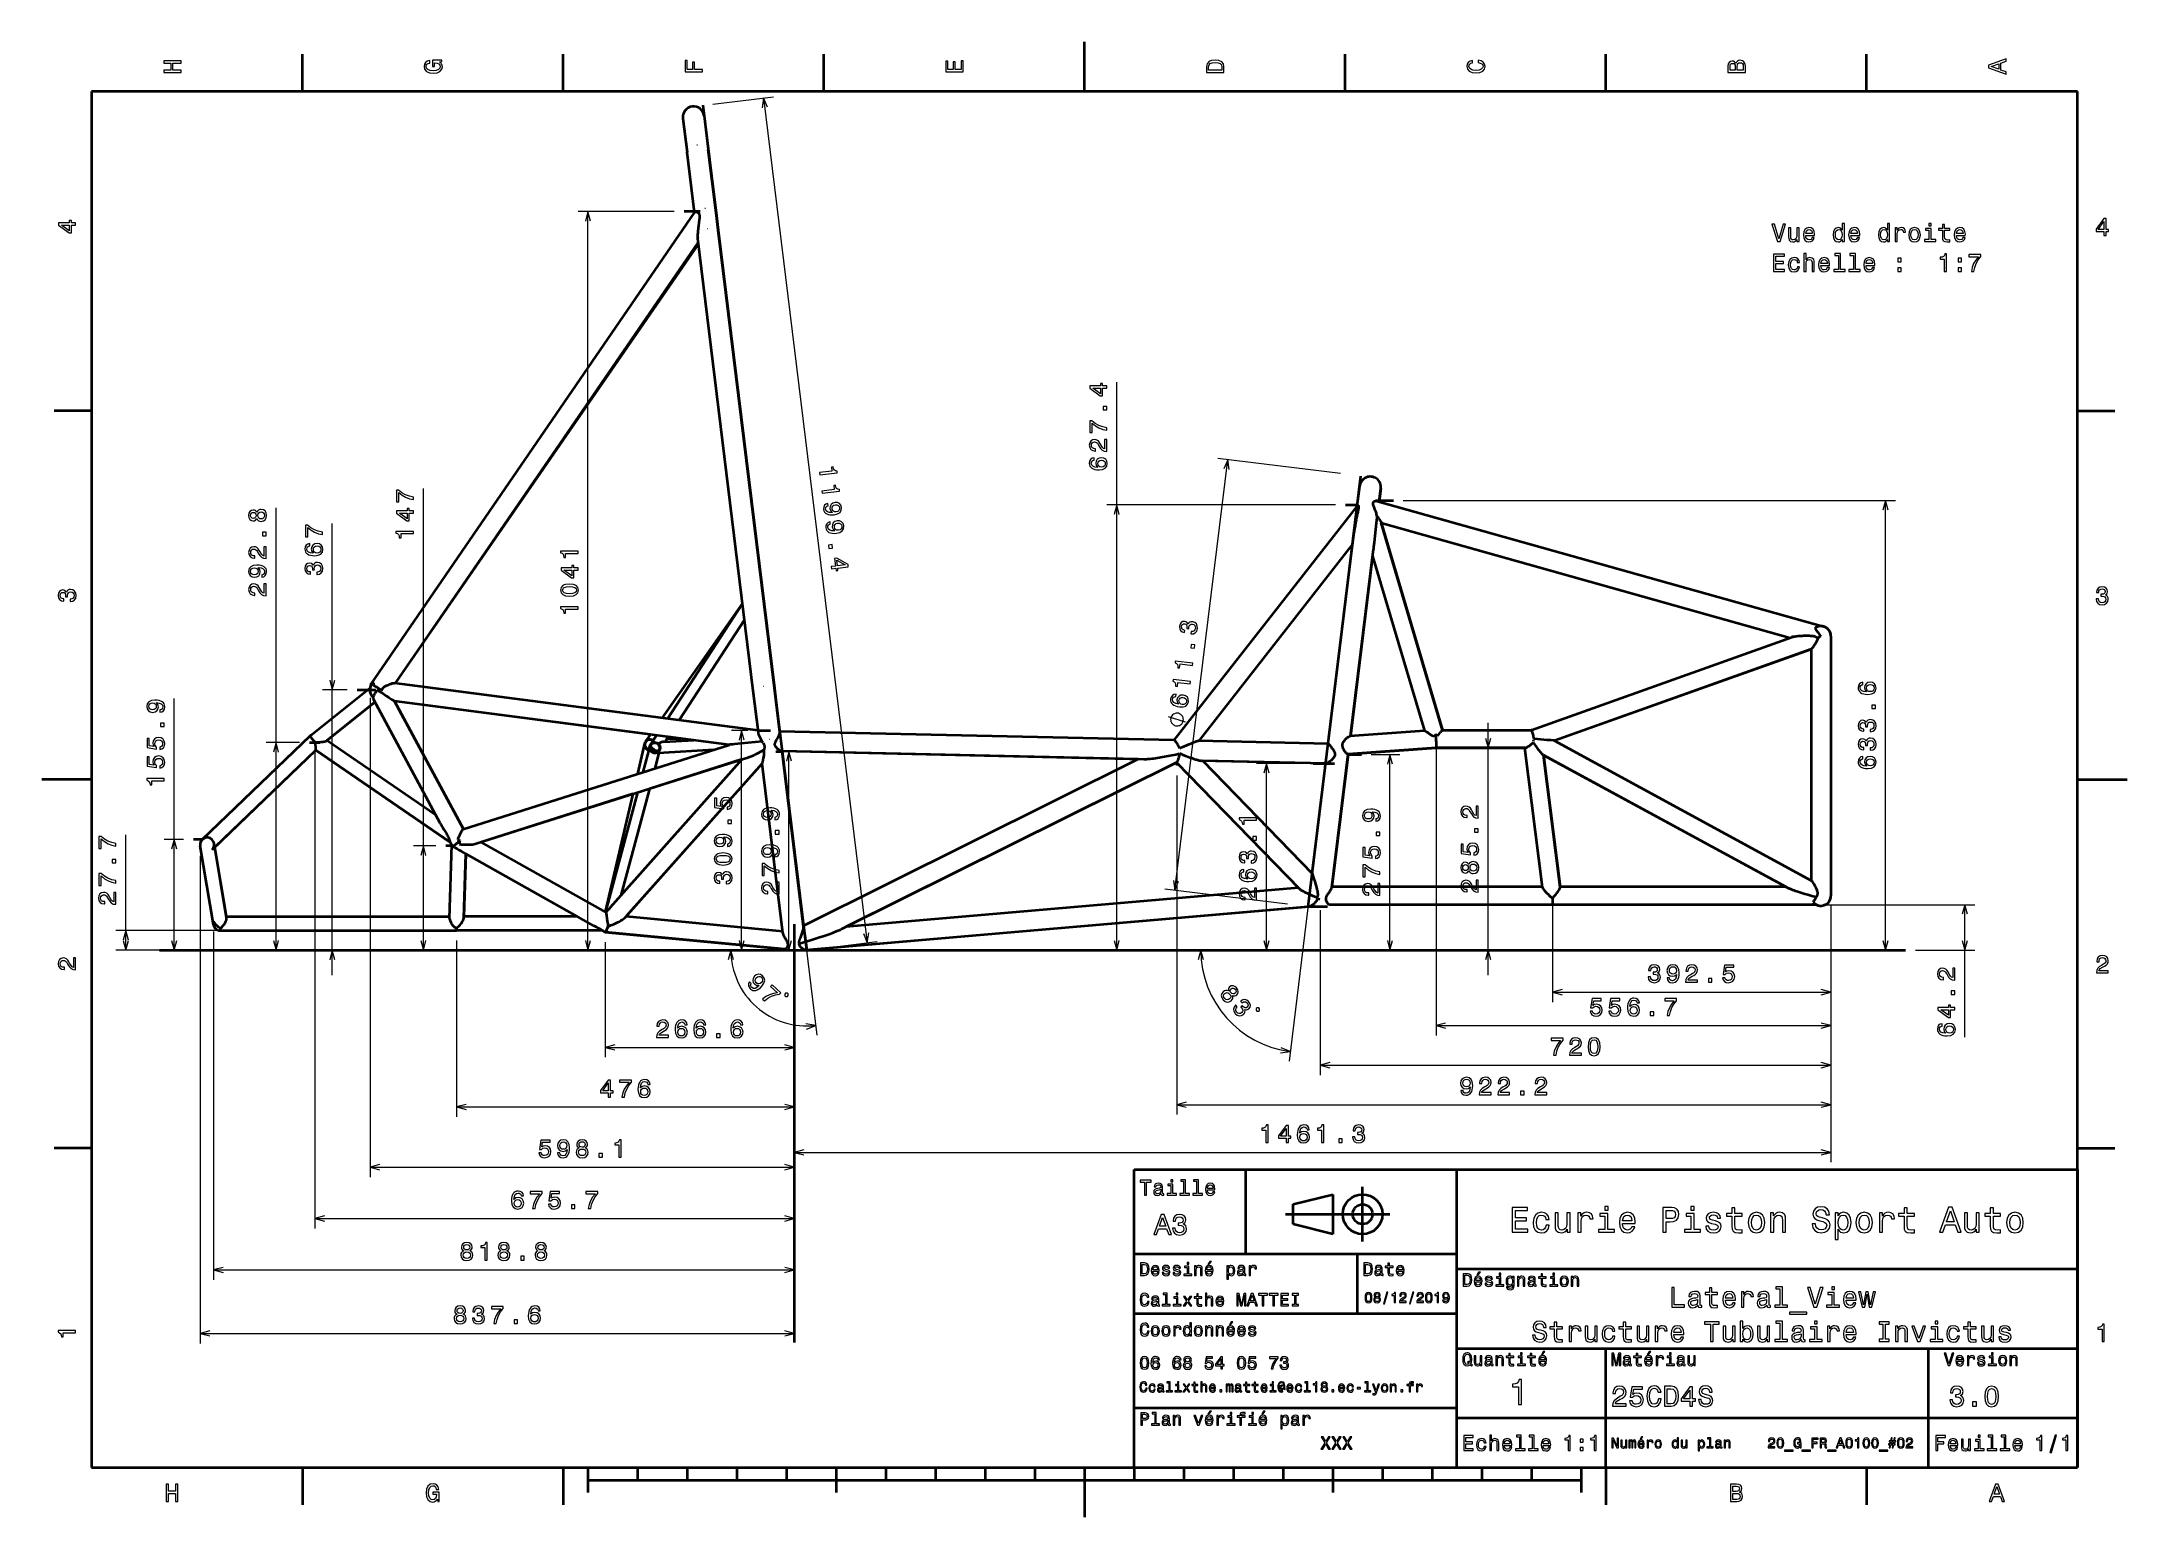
# Model space of a CAD drawing. Extents: x 0 to 420, y 0 to 297.
import ezdxf

# ---------------------------------------------------------------- set-up
doc = ezdxf.new("R2010")
doc.units = 0

msp = doc.modelspace()

# ---------------------------------------------------------------- linework, layer by layer
at = {"color": 7, "lineweight": 35, "ltscale": 0.1875}
for p, q in [((52.5, 287), (52.5, 294.5)), ((105, 287), (105, 294.5)), ((157.5, 287), (157.5, 294.5)), ((262.5, 287), (262.5, 294.5)), ((315, 287), (315, 294.5)), ((367.5, 287), (367.5, 294.5)), ((10, 222.699997), (2.5, 222.699997)), ((410, 222.699997), (417.5, 222.699997)), ((10, 74.300003), (2.5, 74.300003)), ((410, 74.300003), (417.5, 74.300003)), ((52.5, 10), (52.5, 2.5)), ((105, 10), (105, 2.5)), ((315, 10), (315, 2.5)), ((367.5, 10), (367.5, 2.5))]:
    msp.add_line(p, q, dxfattribs=at)
at = {"color": 7, "lineweight": 35, "ltscale": 0.25}
for p, q in [((210, 287), (210, 297)), ((10, 148.5), (0, 148.5)), ((410, 148.5), (420, 148.5)), ((315, 10), (315, 20)), ((210, 10), (210, 0))]:
    msp.add_line(p, q, dxfattribs=at)
at = {"color": 7, "lineweight": 35}
for p, q in [((410, 287), (10, 287)), ((10, 287), (10, 10)), ((410, 10), (410, 287)), ((154.056549, 114.130005), (133.174759, 284.198547)), ((131.493027, 262.666107), (66.195541, 167.639374)), ((132.200562, 256.632782), (71.206787, 167.869202)), ((132.236115, 256.342987), (71.212738, 167.868484)), ((143.285156, 166.356079), (132.106903, 257.395599)), ((136.222488, 259.043365), (147.538925, 166.878372)), ((147.538925, 166.878372), (136.222488, 259.043365)), ((255.016327, 122.89476), (265.667816, 209.573822)), ((264.974823, 203.637054), (228.007416, 156.40062)), ((268.923492, 204.54863), (358.84906, 179.298935)), ((269.652832, 200.414581), (282.11972, 158.44429)), ((269.725861, 200.16864), (352.077179, 177.045685)), ((282.11969, 158.444336), (269.725891, 200.168671)), ((269.725891, 200.16864), (352.07724, 177.045654)), ((263.987061, 195.884598), (232.99884, 156.2883)), ((263.98703, 195.884583), (232.998871, 156.288345)), ((259.268585, 157.455734), (263.969269, 195.739655)), ((263.555664, 157.204681), (268.181061, 194.875702)), ((268.003082, 193.425919), (263.555664, 157.204727)), ((268.003082, 193.425995), (278.442963, 158.279663)), ((141.116425, 184.018585), (124.881676, 160.873093)), ((125.991035, 160.72847), (141.129013, 183.916412)), ((128.349442, 160.421066), (141.534134, 180.61702)), ((299.923279, 158.44429), (352.430786, 177.171753)), ((360.310303, 177.372864), (360.310303, 125.087151)), ((360.310303, 177.372864), (360.310303, 125.087151)), ((360.310303, 177.372864), (360.310303, 125.087151)), ((304.595764, 156.319), (356.344086, 174.775696)), ((304.595795, 156.319016), (356.310303, 174.763641)), ((356.310303, 174.763641), (356.310303, 128.206863)), ((80.209633, 139.723297), (66.877571, 164.532516)), ((144.268661, 158.346085), (71.020233, 167.893524)), ((138.473419, 155.499817), (71.053055, 164.287613)), ((122.566963, 157.57312), (71.064384, 164.286133)), ((71.064407, 164.286179), (84.909325, 138.522598)), ((84.909355, 138.522522), (71.064423, 164.286118)), ((54.035038, 157.26033), (32.320721, 136.403137)), ((79.359207, 141.305832), (57.421547, 156.320587)), ((84.886703, 138.515335), (138.480606, 155.50209)), ((228.043884, 156.399796), (148.606049, 158.187332)), ((259.061768, 155.701828), (232.939957, 156.289627)), ((304.595337, 156.319244), (356.350952, 128.184753)), ((55.176395, 154.394958), (34.299934, 134.342575)), ((55.17643, 154.394989), (34.844017, 134.865189)), ((55.17622, 154.395096), (82.302162, 135.829315)), ((82.3022, 135.8293), (55.17622, 154.395096)), ((87.491615, 135.594452), (142.370041, 152.988327)), ((114.577652, 122.823944), (141.037689, 152.56604)), ((117.465889, 120.697281), (145.08017, 151.736816)), ((145.080124, 151.736755), (117.70002, 120.960449)), ((149.267059, 117.637405), (145.079941, 151.738739)), ((221.96344, 152.535614), (149.010208, 154.177231)), ((220.814697, 152.561462), (149.098618, 154.175232)), ((149.098663, 154.175293), (153.410202, 119.0606)), ((153.434799, 118.860382), (149.098663, 154.175247)), ((220.81488, 152.561462), (153.410202, 119.060547)), ((228.573624, 151.950851), (160.899063, 118.315788)), ((228.548172, 151.938202), (161.962036, 118.844101)), ((228.548111, 151.938248), (253.07843, 126.716621)), ((228.548172, 151.938202), (253.305237, 126.483414)), ((258.654236, 151.709976), (233.226456, 152.282166)), ((258.563293, 151.712021), (233.806168, 152.269119)), ((233.806183, 152.269119), (255.849075, 129.605011)), ((302.220703, 126.780685), (298.6586, 154.872849)), ((302.343475, 153.478363), (351.782806, 126.603004)), ((302.44223, 153.424667), (351.286377, 126.872864)), ((302.442261, 153.424652), (305.809052, 126.872864)), ((305.815308, 126.82338), (302.442261, 153.424622)), ((255.848938, 129.60495), (258.453461, 150.817169)), ((259.817413, 126.759224), (262.707245, 150.294876)), ((262.707245, 150.294876), (259.83139, 126.872887)), ((119.012367, 145.585037), (88.498482, 135.913574)), ((119.012383, 145.585114), (113.474907, 121.873268)), ((119.954414, 145.883636), (113.535835, 121.838997)), ((122.377304, 146.651581), (116.633545, 125.134842)), ((113.620224, 121.791565), (88.49852, 135.913544)), ((111.20932, 119.049789), (84.485374, 134.072464)), ((85.385971, 133.566208), (107.83918, 120.94429)), ((253.07843, 126.716621), (161.962036, 118.844101)), ((302.209015, 126.872864), (259.83139, 126.872864)), ((351.286407, 126.872864), (305.809052, 126.872864)), ((255.213028, 122.886147), (153.908951, 114.133408)), ((255.021912, 122.869637), (154.014038, 114.142487)), ((304.235443, 123.30143), (259.341614, 123.30143)), ((304.235443, 123.30143), (259.392822, 123.30143)), ((357.409637, 123.30143), (304.235443, 123.30143)), ((357.409637, 123.30143), (304.235443, 123.30143)), ((35.97118, 118.087151), (83.553749, 118.087151)), ((35.97118, 118.087151), (83.553749, 118.087151)), ((37.180023, 120.94429), (82.165565, 120.94429)), ((112.921806, 118.087151), (83.553749, 118.087151)), ((112.921768, 118.087151), (83.553749, 118.087151)), ((107.83918, 120.94429), (85.02388, 120.94429)), ((149.672272, 114.336823), (113.485443, 117.77317)), ((113.485443, 117.77317), (149.70224, 114.333977)), ((117.70002, 120.960442), (149.226639, 117.966637)), ((151.558884, 119.408485), (151.558884, 35.19495)), ((23.694918, 114.130005), (375.359344, 114.130005)), ((220, 10), (220, 70)), ((220, 70), (410, 70)), ((285, 10), (285, 70)), ((410, 70), (410, 10)), ((250.5, 61), (271.5, 61)), ((220, 53), (285, 53)), ((285, 50), (410, 50)), ((220, 41), (285, 41)), ((285, 34), (410, 34)), ((380, 10), (380, 34)), ((220, 22), (285, 22)), ((285, 20), (410, 20)), ((10, 10), (410, 10)), ((220, 10), (410, 10)), ((110, 7.5), (310, 7.5))]:
    msp.add_line(p, q, dxfattribs=at)
at = {"color": 7, "lineweight": 13, "ltscale": 0.307494}
msp.add_line((135.159866, 284.442291), (147.367935, 285.941254), dxfattribs=at)
at = {"color": 7, "lineweight": 13}
for p, q in [((145.382843, 285.69751), (166.264648, 115.628967)), ((110.001762, 114.130005), (110.001762, 262.843414)), ((216.490845, 114.130005), (216.490845, 228.494278)), ((228.180527, 126.192459), (238.832031, 212.871521)), ((261.522919, 210.08316), (236.84697, 213.115448)), ((76.865776, 114.130005), (76.865776, 207.067566)), ((47.194984, 114.130005), (47.194984, 203.175507)), ((260.560516, 203.764008), (214.490845, 203.764008)), ((274.199524, 204.645325), (373.312958, 204.645325)), ((371.312958, 114.130005), (371.312958, 204.645325)), ((58.525551, 109.130005), (58.525551, 200.014984)), ((26.683548, 114.130005), (26.683548, 164.776245)), ((66.114388, 164.951172), (66.114388, 68.463394)), ((140.940933, 114.130005), (140.940933, 158.350891)), ((55.025379, 153.982788), (55.025379, 58.140972)), ((150.4823, 114.130005), (150.4823, 154.121353)), ((246.640808, 114.130005), (246.640808, 151.709885)), ((271.50473, 114.130005), (271.50473, 153.53978)), ((280.787323, 154.658569), (280.787323, 96.966209)), ((228.573792, 149.322372), (228.573792, 81.043495)), ((31.901461, 133.136444), (31.901461, 35.006672)), ((250.871414, 123.404099), (226.195465, 126.436394)), ((359.409637, 123.30143), (389.275696, 123.30143)), ((360.310303, 123.087151), (360.310303, 81.043495)), ((360.310303, 123.087151), (360.310303, 96.966209)), ((360.310303, 123.087151), (360.310303, 71.443031)), ((387.275696, 96.615097), (387.275696, 123.30143)), ((34.592342, 117.889313), (34.592342, 47.775551)), ((83.553749, 116.087151), (83.553749, 80.582031)), ((113.473892, 115.776779), (113.473892, 92.583633)), ((304.235565, 105.694244), (360.310303, 105.694244)), ((280.787323, 98.966209), (360.310303, 98.966209)), ((113.473892, 94.583633), (151.558884, 94.583633)), ((83.553749, 82.582031), (151.558884, 82.582031)), ((228.573792, 83.043495), (360.310303, 83.043495)), ((151.558884, 73.443031), (360.310303, 73.443031)), ((66.114388, 70.463394), (151.558884, 70.463394)), ((55.025379, 60.140972), (151.558884, 60.140972)), ((34.592342, 49.775551), (151.558884, 49.775551)), ((31.901461, 37.006672), (151.558884, 37.006672))]:
    msp.add_line(p, q, dxfattribs=at)
at = {"color": 7, "lineweight": 35, "ltscale": 0.170912}
msp.add_line((129.137421, 281.580139), (129.970581, 274.794617), dxfattribs=at)
at = {"color": 7, "lineweight": 35, "ltscale": 0.170907}
msp.add_line((133.39119, 282.102417), (134.224335, 275.317078), dxfattribs=at)
at = {"color": 7, "lineweight": 35, "ltscale": 0.17091}
msp.add_line((133.39119, 282.102417), (134.224335, 275.316956), dxfattribs=at)
at = {"color": 7, "lineweight": 35, "ltscale": 0.306524}
msp.add_line((131.464813, 262.625031), (129.970581, 274.794617), dxfattribs=at)
at = {"color": 7, "lineweight": 35, "ltscale": 0.321428}
msp.add_line((134.224335, 275.316956), (135.791229, 262.555664), dxfattribs=at)
at = {"color": 7, "lineweight": 35, "ltscale": 0.321431}
msp.add_line((135.791245, 262.555542), (134.224335, 275.316956), dxfattribs=at)
at = {"color": 7, "lineweight": 13, "ltscale": 0.4846}
msp.add_line((127.385757, 262.843414), (108.001762, 262.843414), dxfattribs=at)
at = {"color": 7, "lineweight": 35, "ltscale": 0.079953}
msp.add_line((132.583862, 262.843414), (129.385757, 262.843414), dxfattribs=at)
at = {"color": 7, "lineweight": 35, "ltscale": 0.088469}
msp.add_line((135.791214, 262.555756), (136.222488, 259.043365), dxfattribs=at)
at = {"color": 7, "lineweight": 35, "ltscale": 0.088466}
msp.add_line((136.222488, 259.043365), (135.791229, 262.555634), dxfattribs=at)
at = {"color": 7, "lineweight": 13, "ltscale": 0.001799}
msp.add_line((134.095596, 259.372894), (134.024124, 259.364441), dxfattribs=at)
at = {"color": 7, "lineweight": 35, "ltscale": 9.9e-05}
for p, q in [((136.222488, 259.043365), (136.221939, 259.047302)), ((147.539352, 166.87442), (147.538925, 166.878372))]:
    msp.add_line(p, q, dxfattribs=at)
at = {"color": 7, "lineweight": 35, "ltscale": 0.0001}
for p, q in [((136.222916, 259.039398), (136.222488, 259.043365)), ((143.285156, 166.356079), (143.285675, 166.352127))]:
    msp.add_line(p, q, dxfattribs=at)
at = {"color": 7, "lineweight": 35, "ltscale": 0.100881}
msp.add_line((264.932251, 203.582657), (265.424042, 207.58783), dxfattribs=at)
at = {"color": 7, "lineweight": 35, "ltscale": 0.066439}
for p, q in [((269.677795, 207.065521), (269.353912, 204.427765)), ((269.353912, 204.427765), (269.677795, 207.065521))]:
    msp.add_line(p, q, dxfattribs=at)
at = {"color": 7, "lineweight": 35, "ltscale": 0.061153}
msp.add_line((262.560516, 203.764008), (265.006653, 203.764008), dxfattribs=at)
at = {"color": 7, "lineweight": 35, "ltscale": 0.088706}
msp.add_line((268.651276, 204.645325), (272.199524, 204.645325), dxfattribs=at)
at = {"color": 7, "lineweight": 35, "ltscale": 0.00021}
msp.add_line((268.915405, 204.550842), (268.923492, 204.54863), dxfattribs=at)
at = {"color": 7, "lineweight": 35, "ltscale": 0.064351}
msp.add_line((263.969269, 195.739655), (264.282959, 198.29451), dxfattribs=at)
at = {"color": 7, "lineweight": 35, "ltscale": 0.000296}
for p, q in [((360.310303, 177.372864), (360.310272, 177.361008)), ((360.310303, 125.087151), (360.310272, 125.099007))]:
    msp.add_line(p, q, dxfattribs=at)
at = {"color": 7, "lineweight": 35, "ltscale": 0.383907}
msp.add_line((54.132835, 157.346054), (66.114388, 166.951172), dxfattribs=at)
at = {"color": 7, "lineweight": 13, "ltscale": 0.124325}
msp.add_line((61.498558, 166.564163), (56.525551, 166.564163), dxfattribs=at)
at = {"color": 7, "lineweight": 35, "ltscale": 0.312024}
msp.add_line((57.376625, 156.284576), (67.114716, 164.091217), dxfattribs=at)
at = {"color": 7, "lineweight": 35, "ltscale": 0.310583}
msp.add_line((67.114716, 164.091202), (57.421581, 156.320618), dxfattribs=at)
at = {"color": 7, "lineweight": 35, "ltscale": 0.095051}
msp.add_line((63.498558, 166.564163), (67.300613, 166.564163), dxfattribs=at)
at = {"color": 7, "lineweight": 35, "ltscale": 0.001038}
msp.add_line((67.591904, 166.508972), (67.568626, 166.474594), dxfattribs=at)
at = {"color": 7, "lineweight": 35, "ltscale": 0.000968}
msp.add_line((67.613686, 166.541), (67.591904, 166.508972), dxfattribs=at)
at = {"color": 7, "lineweight": 35, "ltscale": 0.001889}
msp.add_line((67.613686, 166.541), (67.675858, 166.498032), dxfattribs=at)
at = {"color": 7, "lineweight": 35, "ltscale": 0.0003}
msp.add_line((68.494095, 166.386047), (68.4841, 166.392685), dxfattribs=at)
at = {"color": 7, "lineweight": 35, "ltscale": 0.000132}
msp.add_line((68.494774, 166.391296), (68.494095, 166.386047), dxfattribs=at)
at = {"color": 7, "lineweight": 35, "ltscale": 0.21206}
msp.add_line((144.318893, 157.93689), (143.285156, 166.356079), dxfattribs=at)
at = {"color": 7, "lineweight": 13, "ltscale": 0.0018}
msp.add_line((145.412033, 167.207886), (145.340546, 167.199448), dxfattribs=at)
at = {"color": 7, "lineweight": 35, "ltscale": 0.218908}
msp.add_line((147.538925, 166.878372), (148.606049, 158.187332), dxfattribs=at)
at = {"color": 7, "lineweight": 35, "ltscale": 0.223467}
msp.add_line((148.628281, 158.006302), (147.538925, 166.878372), dxfattribs=at)
at = {"color": 8, "lineweight": 13}
for p, q in [((291.298615, 109.130005), (291.298615, 159.872864)), ((255.605194, 127.619865), (251.204056, 91.775429))]:
    msp.add_line(p, q, dxfattribs=at)
at = {"color": 7, "lineweight": 13, "ltscale": 0.168147}
msp.add_line((51.920853, 155.955078), (45.194984, 155.955078), dxfattribs=at)
at = {"color": 7, "lineweight": 35, "ltscale": 0.051471}
msp.add_line((53.920853, 155.955078), (55.979687, 155.955078), dxfattribs=at)
at = {"color": 7, "lineweight": 35, "ltscale": 0.003483}
msp.add_line((55.025307, 155.982819), (55.03706, 155.843994), dxfattribs=at)
at = {"color": 7, "lineweight": 35, "ltscale": 0.003765}
msp.add_line((55.03706, 155.843994), (55.049896, 155.693939), dxfattribs=at)
at = {"color": 7, "lineweight": 35, "ltscale": 0.157211}
msp.add_line((121.387329, 155.754822), (119.95726, 149.631134), dxfattribs=at)
at = {"color": 7, "lineweight": 35, "ltscale": 0.044021}
msp.add_line((122.567032, 157.573166), (121.555878, 156.131577), dxfattribs=at)
at = {"color": 7, "lineweight": 35, "ltscale": 0.056992}
msp.add_line((122.577934, 155.500351), (123.824135, 157.409271), dxfattribs=at)
at = {"color": 7, "lineweight": 35, "ltscale": 0.151998}
msp.add_line((125.257774, 156.086594), (131.327911, 156.431198), dxfattribs=at)
at = {"color": 7, "lineweight": 35, "ltscale": 0.029851}
msp.add_line((125.5298, 156.102036), (126.182533, 157.101868), dxfattribs=at)
at = {"color": 7, "lineweight": 35, "ltscale": 0.070175}
msp.add_line((125.912613, 156.688538), (128.718384, 156.771378), dxfattribs=at)
at = {"color": 7, "lineweight": 35, "ltscale": 0.063926}
msp.add_line((128.718002, 156.771378), (126.182426, 157.101868), dxfattribs=at)
at = {"color": 7, "lineweight": 13, "ltscale": 0.082087}
msp.add_line((142.224411, 158.350891), (138.940933, 158.350891), dxfattribs=at)
at = {"color": 7, "lineweight": 35, "ltscale": 0.063643}
msp.add_line((144.224411, 158.350891), (146.770111, 158.350891), dxfattribs=at)
at = {"color": 7, "lineweight": 35, "ltscale": 3.5e-05}
msp.add_line((232.939957, 156.289627), (232.94136, 156.289581), dxfattribs=at)
at = {"color": 7, "lineweight": 35, "ltscale": 0.044172}
msp.add_line((259.053253, 155.702042), (259.268585, 157.455734), dxfattribs=at)
at = {"color": 7, "lineweight": 35, "ltscale": 0.376914}
msp.add_line((278.451874, 158.280304), (263.414459, 157.194489), dxfattribs=at)
at = {"color": 7, "lineweight": 35, "ltscale": 0.445437}
msp.add_line((282.114685, 158.44429), (299.932159, 158.44429), dxfattribs=at)
at = {"color": 7, "lineweight": 35, "ltscale": 0.000584}
msp.add_line((300.450256, 156.311768), (300.432648, 156.327118), dxfattribs=at)
at = {"color": 7, "lineweight": 35, "ltscale": 0.000585}
msp.add_line((300.455719, 156.331161), (300.432678, 156.327164), dxfattribs=at)
at = {"color": 7, "lineweight": 35, "ltscale": 0.000623}
msp.add_line((300.432709, 156.327118), (300.454102, 156.314346), dxfattribs=at)
at = {"color": 7, "lineweight": 35, "ltscale": 0.000622}
msp.add_line((300.432739, 156.327103), (300.454102, 156.314346), dxfattribs=at)
at = {"color": 7, "lineweight": 35, "ltscale": 0.000115}
msp.add_line((300.450256, 156.311768), (300.454071, 156.314362), dxfattribs=at)
at = {"color": 7, "lineweight": 35, "ltscale": 0.000422}
msp.add_line((300.454071, 156.314362), (300.455719, 156.331161), dxfattribs=at)
at = {"color": 7, "lineweight": 35, "ltscale": 0.000475}
msp.add_line((300.540039, 156.658569), (300.536865, 156.677292), dxfattribs=at)
at = {"color": 7, "lineweight": 35, "ltscale": 0.000112}
msp.add_line((300.540771, 156.65416), (300.540039, 156.658569), dxfattribs=at)
at = {"color": 7, "lineweight": 35, "ltscale": 0.134793}
msp.add_line((122.437569, 155.185776), (121.046967, 149.976456), dxfattribs=at)
at = {"color": 7, "lineweight": 35, "ltscale": 0.489379}
msp.add_line((141.037506, 152.565979), (122.377235, 146.65155), dxfattribs=at)
at = {"color": 7, "lineweight": 35, "ltscale": 0.014301}
msp.add_line((123.306885, 154.551727), (123.176796, 153.994659), dxfattribs=at)
at = {"color": 7, "lineweight": 35, "ltscale": 0.003898}
msp.add_line((123.287148, 154.467224), (123.442993, 154.471832), dxfattribs=at)
at = {"color": 7, "lineweight": 35, "ltscale": 0.081301}
msp.add_line((124.308594, 153.886398), (123.469849, 150.7444), dxfattribs=at)
at = {"color": 7, "lineweight": 35, "ltscale": 0.280505}
msp.add_line((124.160835, 153.878006), (135.363007, 154.513962), dxfattribs=at)
at = {"color": 7, "lineweight": 35, "ltscale": 0.028039}
msp.add_line((147.836304, 154.121353), (148.957855, 154.121353), dxfattribs=at)
at = {"color": 7, "lineweight": 35, "ltscale": 3.7e-05}
for p, q in [((149.010208, 154.177231), (149.008713, 154.177261)), ((258.655731, 151.709961), (258.654236, 151.709976))]:
    msp.add_line(p, q, dxfattribs=at)
at = {"color": 7, "lineweight": 35, "ltscale": 0.000193}
msp.add_line((221.971146, 152.535446), (221.963425, 152.535614), dxfattribs=at)
at = {"color": 7, "lineweight": 35, "ltscale": 0.016691}
msp.add_line((228.573792, 151.990005), (228.573792, 151.322372), dxfattribs=at)
at = {"color": 7, "lineweight": 35, "ltscale": 7.9e-05}
msp.add_line((233.528961, 152.27536), (233.525818, 152.275436), dxfattribs=at)
at = {"color": 7, "lineweight": 13, "ltscale": 0.234854}
msp.add_line((254.034958, 151.709885), (244.640808, 151.709885), dxfattribs=at)
at = {"color": 7, "lineweight": 35, "ltscale": 0.108145}
msp.add_line((256.034943, 151.709885), (260.360748, 151.709885), dxfattribs=at)
at = {"color": 7, "lineweight": 35, "ltscale": 0.022539}
msp.add_line((258.453461, 150.817169), (258.563354, 151.712021), dxfattribs=at)
at = {"color": 7, "lineweight": 35, "ltscale": 0.083045}
msp.add_line((263.112061, 153.591904), (262.707245, 150.294876), dxfattribs=at)
at = {"color": 7, "lineweight": 35, "ltscale": 0.083044}
msp.add_line((262.707245, 150.294876), (263.112061, 153.591858), dxfattribs=at)
at = {"color": 7, "lineweight": 35, "ltscale": 0.445775}
msp.add_line((280.851715, 154.872864), (263.067017, 153.588669), dxfattribs=at)
at = {"color": 7, "lineweight": 35, "ltscale": 0.444646}
msp.add_line((263.112061, 153.591934), (280.851715, 154.872864), dxfattribs=at)
at = {"color": 7, "lineweight": 35, "ltscale": 0.06602}
msp.add_line((263.115204, 153.53978), (265.756012, 153.53978), dxfattribs=at)
at = {"color": 7, "lineweight": 13, "ltscale": 0.143718}
msp.add_line((267.756012, 153.53978), (273.50473, 153.53978), dxfattribs=at)
at = {"color": 7, "lineweight": 35, "ltscale": 0.445171}
msp.add_line((298.658539, 154.872864), (280.851685, 154.872864), dxfattribs=at)
at = {"color": 7, "lineweight": 35, "ltscale": 0.449113}
msp.add_line((280.851685, 154.872864), (298.816193, 154.872864), dxfattribs=at)
at = {"color": 5, "lineweight": 13}
for p, q in [((16.947569, 114.130005), (16.947569, 137.331238)), ((35.97118, 118.087151), (14.947569, 118.087151))]:
    msp.add_line(p, q, dxfattribs=at)
at = {"color": 7, "lineweight": 13, "ltscale": 0.096827}
msp.add_line((28.556629, 136.403137), (24.683548, 136.403137), dxfattribs=at)
at = {"color": 7, "lineweight": 35, "ltscale": 0.044102}
msp.add_line((32.320721, 136.403137), (30.556629, 136.403137), dxfattribs=at)
at = {"color": 7, "lineweight": 35, "ltscale": 0.401931}
msp.add_line((34.562035, 119.280876), (31.901461, 135.136444), dxfattribs=at)
at = {"color": 7, "lineweight": 35, "ltscale": 0.35289}
msp.add_line((37.179989, 120.944321), (34.844051, 134.865295), dxfattribs=at)
at = {"color": 7, "lineweight": 35, "ltscale": 0.360619}
msp.add_line((37.23119, 120.639359), (34.844051, 134.865219), dxfattribs=at)
at = {"color": 7, "lineweight": 13, "ltscale": 0.112431}
msp.add_line((79.363022, 135.125671), (74.865776, 135.125671), dxfattribs=at)
at = {"color": 7, "lineweight": 35, "ltscale": 0.030371}
msp.add_line((82.57785, 135.125671), (81.363022, 135.125671), dxfattribs=at)
at = {"color": 7, "lineweight": 35, "ltscale": 0.370353}
msp.add_line((82.153061, 120.508324), (82.57785, 135.316345), dxfattribs=at)
at = {"color": 7, "lineweight": 35, "ltscale": 0.023851}
msp.add_line((82.705254, 135.079254), (82.253662, 135.919632), dxfattribs=at)
at = {"color": 7, "lineweight": 35, "ltscale": 0.013108}
msp.add_line((83.175682, 134.808701), (82.718613, 135.065643), dxfattribs=at)
at = {"color": 7, "lineweight": 35, "ltscale": 0.001404}
msp.add_line((83.807114, 136.40715), (83.859131, 136.385971), dxfattribs=at)
at = {"color": 7, "lineweight": 35, "ltscale": 0.324082}
msp.add_line((85.014252, 120.608246), (85.385971, 133.566208), dxfattribs=at)
at = {"color": 7, "lineweight": 35, "ltscale": 0.315679}
msp.add_line((85.385971, 133.566238), (85.023895, 120.94429), dxfattribs=at)
at = {"color": 7, "lineweight": 35, "ltscale": 0.098753}
msp.add_line((258.963684, 122.896263), (255.01358, 122.890518), dxfattribs=at)
at = {"color": 230, "lineweight": 13}
for p, q in [((257.453156, 122.205894), (257.453156, 89.004845)), ((360.310303, 123.087151), (360.310303, 89.004845)), ((257.453156, 91.004845), (360.310303, 91.004845))]:
    msp.add_line(p, q, dxfattribs=at)
at = {"color": 7, "lineweight": 13, "ltscale": 0.484826}
msp.add_line((304.235565, 123.087273), (304.235565, 103.694244), dxfattribs=at)
at = {"color": 7, "lineweight": 35, "ltscale": 0.000365}
msp.add_line((360.310303, 125.087151), (360.310242, 125.101738), dxfattribs=at)
at = {"color": 7, "lineweight": 13, "ltscale": 0.484823}
msp.add_line((360.310303, 123.087151), (360.310303, 103.694244), dxfattribs=at)
at = {"color": 7, "lineweight": 35, "ltscale": 0.000235}
msp.add_line((35.980595, 118.087181), (35.97118, 118.087151), dxfattribs=at)
at = {"color": 7, "lineweight": 35, "ltscale": 0.018328}
msp.add_line((113.473892, 117.776779), (112.834824, 118.136032), dxfattribs=at)
at = {"color": 7, "lineweight": 35, "ltscale": 0.015835}
msp.add_line((112.921768, 118.087151), (113.473892, 117.776779), dxfattribs=at)
at = {"color": 7, "lineweight": 35, "ltscale": 0.000313}
msp.add_line((113.645279, 121.775909), (113.65358, 121.785255), dxfattribs=at)
at = {"color": 7, "lineweight": 35, "ltscale": 0.000307}
msp.add_line((113.65358, 121.785248), (113.645424, 121.776062), dxfattribs=at)
at = {"color": 7, "lineweight": 35, "ltscale": 0.124318}
msp.add_line((153.410202, 119.060547), (154.056549, 114.130005), dxfattribs=at)
at = {"color": 5, "lineweight": 13, "ltscale": 0.218684}
msp.add_line((23.694918, 114.130005), (14.947569, 114.130005), dxfattribs=at)
at = {"color": 8, "lineweight": 13, "ltscale": 0.499887}
msp.add_line((153.678528, 116.87529), (156.115372, 97.028839), dxfattribs=at)
at = {"color": 7, "lineweight": 35, "ltscale": 4.6e-05}
msp.add_line((153.90712, 114.133255), (153.908951, 114.133408), dxfattribs=at)
at = {"color": 7, "lineweight": 13, "ltscale": 0.307495}
msp.add_line((156.041641, 114.373741), (168.249741, 115.872711), dxfattribs=at)
at = {"color": 7, "lineweight": 13, "ltscale": 0.297909}
msp.add_line((377.359344, 114.130005), (389.275696, 114.130005), dxfattribs=at)
at = {"color": 7, "lineweight": 35, "ltscale": 0.425}
msp.add_line((242.5, 53), (242.5, 70), dxfattribs=at)
at = {"color": 7, "lineweight": 35, "ltscale": 0.206155}
for p, q in [((252, 63), (260, 65)), ((260, 57), (252, 59))]:
    msp.add_line(p, q, dxfattribs=at)
at = {"color": 7, "lineweight": 35, "ltscale": 0.1}
msp.add_line((252, 59), (252, 63), dxfattribs=at)
at = {"color": 7, "lineweight": 35, "ltscale": 0.2}
msp.add_line((260, 65), (260, 57), dxfattribs=at)
at = {"color": 7, "lineweight": 35, "ltscale": 0.275}
msp.add_line((266, 55.5), (266, 66.5), dxfattribs=at)
at = {"color": 7, "lineweight": 35, "ltscale": 0.3}
msp.add_line((265, 41), (265, 53), dxfattribs=at)
at = {"color": 7, "lineweight": 35, "ltscale": 0.35}
msp.add_line((315, 20), (315, 34), dxfattribs=at)
at = {"color": 7, "lineweight": 35, "ltscale": 0.125}
for p, q in [((110, 10), (110, 5)), ((160, 10), (160, 5)), ((260, 10), (260, 5)), ((310, 10), (310, 5))]:
    msp.add_line(p, q, dxfattribs=at)
at = {"color": 7, "lineweight": 35, "ltscale": 0.0625}
for p, q in [((120, 10), (120, 7.5)), ((130, 10), (130, 7.5)), ((140, 10), (140, 7.5)), ((150, 10), (150, 7.5)), ((170, 10), (170, 7.5)), ((180, 10), (180, 7.5)), ((190, 10), (190, 7.5)), ((200, 10), (200, 7.5)), ((220, 10), (220, 7.5)), ((230, 10), (230, 7.5)), ((240, 10), (240, 7.5)), ((250, 10), (250, 7.5)), ((270, 10), (270, 7.5)), ((280, 10), (280, 7.5)), ((290, 10), (290, 7.5)), ((300, 10), (300, 7.5))]:
    msp.add_line(p, q, dxfattribs=at)
at = {"color": 7, "lineweight": 13}
for points in [[(28.083214, 290.829987), (28.083214, 291.299011), (26.439121, 291.299011), (26.439121, 292.701019), (28.083214, 292.701019), (28.083214, 293.164978), (24.583214, 293.164978), (24.583214, 292.701019), (26.010447, 292.701019), (26.010447, 291.299011), (24.583214, 291.299011), (24.583214, 290.829987)], [(80.114197, 292.922913), (80.583214, 293.008667), (80.583214, 293.260803), (78.692001, 293.260803), (78.692001, 291.984863), (79.120674, 291.984863), (79.120674, 292.771606), (79.15094, 292.771606), (79.614914, 292.71109), (79.957855, 292.549713), (80.174713, 292.302612), (80.245316, 291.994965), (80.154541, 291.652039), (79.882202, 291.384735), (79.433357, 291.213257), (78.818085, 291.15274), (78.207855, 291.208221), (77.759003, 291.3797), (77.486671, 291.652039), (77.390854, 292.020172), (77.441284, 292.272339), (77.582497, 292.479126), (77.819527, 292.630402), (78.137245, 292.716156), (78.137245, 293.215424), (77.653099, 293.08429), (77.289986, 292.837189), (77.068085, 292.489197), (76.987396, 292.050446), (77.113472, 291.475525), (77.481628, 291.041779), (78.0616, 290.764404), (78.833214, 290.668579), (79.609871, 290.764404), (80.189842, 291.041779), (80.557999, 291.450287), (80.679039, 291.964691), (80.638687, 292.252167), (80.537827, 292.509369), (80.361313, 292.731262)], [(133.083206, 290.966156), (133.083206, 291.43515), (131.474411, 291.43515), (131.474411, 292.907776), (131.055832, 292.907776), (131.055832, 291.43515), (130.006836, 291.43515), (130.006836, 293.245697), (129.583206, 293.245697), (129.583206, 290.966156)], [(185.583206, 290.940918), (185.583206, 293.159943), (185.159576, 293.159943), (185.159576, 291.404907), (183.974411, 291.404907), (183.974411, 292.968292), (183.555832, 292.968292), (183.555832, 291.404907), (182.506836, 291.404907), (182.506836, 293.119598), (182.083206, 293.119598), (182.083206, 290.940918)], [(234.583206, 291.994965), (234.583206, 290.829987), (238.083206, 290.829987), (238.083206, 291.994965), (237.97226, 292.544678), (237.634354, 292.953186), (237.084641, 293.205353), (236.333206, 293.296112), (235.566635, 293.215424), (235.264038, 293.114563), (235.021973, 292.973358), (234.694153, 292.56485), (234.613464, 292.297546)], [(235.001801, 291.959656), (235.077438, 292.342957), (235.309433, 292.605194), (235.722977, 292.761536), (236.333206, 292.811951), (236.923264, 292.7565), (237.336807, 292.600159), (237.583923, 292.332855), (237.664612, 291.959656), (237.664612, 291.299011), (235.001801, 291.299011)], [(289.282074, 292.817017), (289.705688, 292.716156), (290.008301, 292.549713), (290.194885, 292.317719), (290.255402, 292.04541), (290.164642, 291.71759), (289.892303, 291.460388), (289.448486, 291.28891), (288.833221, 291.233429), (288.222992, 291.28891), (287.774139, 291.455353), (287.501801, 291.712555), (287.405975, 292.04541), (287.456421, 292.287476), (287.597626, 292.494232), (287.824585, 292.65564), (288.137268, 292.766571), (288.137268, 293.245697), (287.658142, 293.094391), (287.295044, 292.832153), (287.068085, 292.47406), (286.987396, 292.04541), (287.113495, 291.510803), (287.466492, 291.102325), (288.046478, 290.840057), (288.833221, 290.749298), (289.619965, 290.840057), (290.199951, 291.102325), (290.558014, 291.510803), (290.679047, 292.04541), (290.583221, 292.514404), (290.315918, 292.89267), (289.877167, 293.159943), (289.282074, 293.301147)], [(341.192017, 292.630402), (340.899506, 292.983429), (340.70282, 293.074219), (340.460754, 293.104462), (340.082489, 293.03891), (339.810181, 292.842224), (339.643738, 292.524506), (339.583221, 292.080688), (339.583221, 290.835022), (343.083221, 290.835022), (343.083221, 292.151306), (343.012604, 292.620331), (342.805847, 292.968292), (342.478027, 293.18515), (342.034241, 293.260803), (341.736694, 293.215424), (341.489563, 293.094391), (341.308014, 292.897705)], [(341.035675, 291.984863), (341.035675, 291.299011), (340.001801, 291.299011), (340.001801, 292.025208), (340.032074, 292.297546), (340.122833, 292.489197), (340.279175, 292.605194), (340.511169, 292.645538), (340.743164, 292.600159), (340.904541, 292.479126), (341.005402, 292.272339)], [(342.664642, 292.095825), (342.664642, 291.299011), (341.45929, 291.299011), (341.45929, 292.050446), (341.494598, 292.368164), (341.600525, 292.595093), (341.782074, 292.731262), (342.044312, 292.776672), (342.321686, 292.731262), (342.513336, 292.605194), (342.629333, 292.393372)], [(395.583221, 290.466858), (395.583221, 290.930847), (394.554413, 291.299011), (394.554413, 292.695984), (395.583221, 293.064117), (395.583221, 293.538177), (392.078186, 292.257202), (392.078186, 291.742798)], [(394.125732, 291.460388), (392.582489, 292), (394.125732, 292.539642)], [(6.833213, 260.077362), (6.833213, 260.53125), (5.965778, 260.53125), (5.965778, 261.030548), (5.56232, 261.030548), (5.56232, 260.53125), (3.408862, 260.53125), (3.408862, 260.072327), (5.521974, 258.539185), (5.965778, 258.539185), (5.965778, 260.077362)], [(362.592743, 257.22052), (362.592743, 256.801941), (363.03656, 256.801941), (363.03656, 260.422974), (362.597809, 260.422974), (362.597809, 259.096619), (362.259888, 259.479889), (362.053131, 259.570679), (361.816101, 259.605988), (361.387421, 259.505096), (361.054565, 259.222687), (360.837708, 258.768799), (360.762054, 258.158569), (360.837708, 257.54834), (361.054565, 257.089417), (361.387421, 256.801941), (361.816101, 256.706116), (362.053131, 256.741425), (362.264954, 256.832214)], [(371.700836, 257.22052), (371.700836, 256.801941), (372.144623, 256.801941), (372.144623, 260.422974), (371.705872, 260.422974), (371.705872, 259.096619), (371.367981, 259.479889), (371.161194, 259.570679), (370.924164, 259.605988), (370.495483, 259.505096), (370.162628, 259.222687), (369.94577, 258.768799), (369.870117, 258.158569), (369.94577, 257.54834), (370.162628, 257.089417), (370.495483, 256.801941), (370.924164, 256.706116), (371.161194, 256.741425), (371.373016, 256.832214)], [(380.516388, 260.422974), (380.047363, 260.422974), (380.047363, 259.91864), (380.516388, 259.91864)], [(415.277374, 257.966766), (415.731262, 257.966766), (415.731262, 258.834198), (416.23056, 258.834198), (416.23056, 259.237671), (415.731262, 259.237671), (415.731262, 261.391113), (415.272339, 261.391113), (413.739197, 259.278015), (413.739197, 258.834198), (415.277374, 258.834198)], [(414.162842, 259.237671), (415.277374, 260.806091), (415.277374, 259.237671)], [(5.56232, 258.96283), (3.993876, 260.077362), (5.56232, 260.077362)], [(350.705872, 260.306976), (349.828339, 257.326447), (348.925598, 260.306976), (348.446503, 260.306976), (349.576172, 256.801941), (350.080505, 256.801941), (351.184967, 260.306976)], [(353.908325, 259.510162), (353.464508, 259.510162), (353.464508, 257.946747), (353.414093, 257.583649), (353.267822, 257.321381), (353.040894, 257.160004), (352.743317, 257.109589), (352.506287, 257.149933), (352.355011, 257.270966), (352.269257, 257.477722), (352.249084, 257.770233), (352.249084, 259.510162), (351.805298, 259.510162), (351.805298, 257.729889), (351.820435, 257.371826), (351.916229, 257.07428), (352.20874, 256.801941), (352.677765, 256.706116), (352.929932, 256.741425), (353.14679, 256.832214), (353.333374, 256.988525), (353.48468, 257.215485), (353.48468, 256.801941), (353.908325, 256.801941)], [(355.244781, 258.027435), (357.019989, 258.027435), (357.025024, 258.234222), (356.944336, 258.814178), (356.722443, 259.247894), (356.369415, 259.510162), (355.900391, 259.605988), (355.441467, 259.505096), (355.08844, 259.222687), (354.861481, 258.763763), (354.780792, 258.158569), (354.856445, 257.538239), (355.083374, 257.084351), (355.431366, 256.801941), (355.885254, 256.706116), (356.278625, 256.771667), (356.60141, 256.943146), (356.83844, 257.215485), (356.974609, 257.578583), (356.535828, 257.578583), (356.445068, 257.376862), (356.313934, 257.225586), (355.940735, 257.104523), (355.653259, 257.160004), (355.436401, 257.336517), (355.295197, 257.623993), (355.244781, 258.012329)], [(355.244781, 258.400635), (355.300232, 258.748627), (355.436401, 259.005829), (355.643188, 259.16217), (355.915527, 259.217651), (356.1828, 259.16217), (356.389587, 259.005829), (356.515656, 258.748627), (356.561066, 258.400635)], [(361.891754, 259.20755), (362.184265, 259.136963), (362.406158, 258.940277), (362.537292, 258.612457), (362.587708, 258.158569), (362.537292, 257.699646), (362.406158, 257.371826), (362.184265, 257.170105), (361.891754, 257.104523), (361.61438, 257.170105), (361.402557, 257.371826), (361.261353, 257.704681), (361.215942, 258.158569), (361.261353, 258.607422), (361.402557, 258.935211), (361.61438, 259.136963)], [(364.352844, 258.027435), (366.128052, 258.027435), (366.133087, 258.234222), (366.052399, 258.814178), (365.830505, 259.247894), (365.477478, 259.510162), (365.008453, 259.605988), (364.54953, 259.505096), (364.196503, 259.222687), (363.969543, 258.763763), (363.888855, 258.158569), (363.964508, 257.538239), (364.191467, 257.084351), (364.539429, 256.801941), (364.993317, 256.706116), (365.386688, 256.771667), (365.709473, 256.943146), (365.946503, 257.215485), (366.082672, 257.578583), (365.64389, 257.578583), (365.553131, 257.376862), (365.421997, 257.225586), (365.048798, 257.104523), (364.761353, 257.160004), (364.544495, 257.336517), (364.403259, 257.623993), (364.352844, 258.012329)], [(364.352844, 258.400635), (364.408325, 258.748627), (364.544495, 259.005829), (364.751251, 259.16217), (365.02359, 259.217651), (365.290894, 259.16217), (365.49765, 259.005829), (365.623718, 258.748627), (365.669128, 258.400635)], [(370.999817, 259.20755), (371.292328, 259.136963), (371.514221, 258.940277), (371.645355, 258.612457), (371.69577, 258.158569), (371.645355, 257.699646), (371.514221, 257.371826), (371.292328, 257.170105), (370.999817, 257.104523), (370.722443, 257.170105), (370.51062, 257.371826), (370.369415, 257.704681), (370.324036, 258.158569), (370.369415, 258.607422), (370.51062, 258.935211), (370.722443, 259.136963)], [(373.239014, 256.801941), (373.6828, 256.801941), (373.6828, 258.35022), (373.72821, 258.723419), (373.86438, 258.990692), (374.086273, 259.1521), (374.38382, 259.20755), (374.605713, 259.172272), (374.772156, 259.071381), (374.873016, 258.899933), (374.908325, 258.667938), (375.357147, 258.667938), (375.296631, 259.076447), (375.130219, 259.368958), (374.852844, 259.545471), (374.474609, 259.605988), (374.217377, 259.565643), (373.995483, 259.464752), (373.798798, 259.293304), (373.642456, 259.06131), (373.642456, 259.510162), (373.239014, 259.510162)], [(375.977478, 258.153534), (376.058167, 257.538239), (376.290161, 257.084351), (376.658325, 256.801941), (377.152557, 256.706116), (377.641754, 256.801941), (378.009888, 257.079315), (378.241882, 257.533203), (378.327606, 258.153534), (378.241882, 258.768799), (378.009888, 259.227722), (377.641754, 259.505096), (377.152557, 259.605988), (376.658325, 259.505096), (376.290161, 259.222687), (376.058167, 258.768799)], [(376.431366, 258.158569), (376.476746, 258.612457), (376.617981, 258.940277), (376.84491, 259.141998), (377.152557, 259.212616), (377.455139, 259.141998), (377.682098, 258.945313), (377.823303, 258.612457), (377.873718, 258.158569), (377.823303, 257.699646), (377.682098, 257.366791), (377.455139, 257.165039), (377.152557, 257.099487), (376.84491, 257.165039), (376.617981, 257.366791), (376.476746, 257.699646)], [(380.501251, 257.17514), (380.501251, 259.419373), (379.361481, 259.419373), (379.361481, 259.041138), (380.057434, 259.041138), (380.057434, 257.17514), (379.149658, 257.17514), (379.149658, 256.801941), (381.419128, 256.801941), (381.419128, 257.17514)], [(382.775757, 259.041138), (382.775757, 257.684509), (382.806, 257.245758), (382.947205, 256.943146), (383.229645, 256.766632), (383.70874, 256.706116), (384.233246, 256.731323), (384.233246, 257.114624), (383.849945, 257.084351), (383.501953, 257.124695), (383.315369, 257.250793), (383.23468, 257.462616), (383.219543, 257.760162), (383.219543, 259.041138), (384.233246, 259.041138), (384.233246, 259.419373), (383.219543, 259.419373), (383.219543, 260.211151), (382.775757, 260.211151), (382.775757, 259.419373), (382.009186, 259.419373), (382.009186, 259.041138)], [(385.60498, 258.027435), (387.380219, 258.027435), (387.385254, 258.234222), (387.304565, 258.814178), (387.082672, 259.247894), (386.729645, 259.510162), (386.26062, 259.605988), (385.801666, 259.505096), (385.448639, 259.222687), (385.22171, 258.763763), (385.141022, 258.158569), (385.216675, 257.538239), (385.443604, 257.084351), (385.791595, 256.801941), (386.245483, 256.706116), (386.638855, 256.771667), (386.961609, 256.943146), (387.198639, 257.215485), (387.334808, 257.578583), (386.896057, 257.578583), (386.805267, 257.376862), (386.674164, 257.225586), (386.300964, 257.104523), (386.013489, 257.160004), (385.796631, 257.336517), (385.655426, 257.623993), (385.60498, 258.012329)], [(385.60498, 258.400635), (385.660461, 258.748627), (385.796631, 259.005829), (386.003418, 259.16217), (386.275757, 259.217651), (386.54303, 259.16217), (386.749817, 259.005829), (386.875885, 258.748627), (386.921265, 258.400635)], [(348.769257, 250.755112), (350.988281, 250.755112), (350.988281, 251.178741), (349.233246, 251.178741), (349.233246, 252.363907), (350.796631, 252.363907), (350.796631, 252.782486), (349.233246, 252.782486), (349.233246, 253.831482), (350.947937, 253.831482), (350.947937, 254.255112), (348.769257, 254.255112)], [(353.545197, 252.565628), (353.983978, 252.565628), (353.893188, 252.969086), (353.676331, 253.286804), (353.33844, 253.48349), (352.899658, 253.559143), (352.415527, 253.458282), (352.047363, 253.175858), (351.815369, 252.716934), (351.73468, 252.101654), (351.810333, 251.491425), (352.037292, 251.037537), (352.395355, 250.755112), (352.884552, 250.659286), (353.318268, 250.73494), (353.656158, 250.946747), (353.888153, 251.279602), (353.989014, 251.723404), (353.565369, 251.723404), (353.489716, 251.440994), (353.348511, 251.229172), (353.14679, 251.098053), (352.899658, 251.057709), (352.592041, 251.12326), (352.370117, 251.324997), (352.233978, 251.652802), (352.188568, 252.116776), (352.233978, 252.570679), (352.375183, 252.898483), (352.602112, 253.10022), (352.899658, 253.170822), (353.161926, 253.125427), (353.358612, 253.00943), (353.489716, 252.817795)], [(354.856445, 250.755112), (355.300232, 250.755112), (355.300232, 252.318512), (355.345642, 252.676575), (355.491882, 252.938828), (355.718842, 253.10022), (356.021423, 253.160736), (356.263489, 253.110306), (356.414795, 252.974136), (356.490448, 252.747192), (356.515656, 252.444595), (356.515656, 250.755112), (356.959473, 250.755112), (356.959473, 252.53537), (356.939301, 252.893433), (356.848511, 253.190994), (356.550964, 253.463318), (356.086975, 253.559143), (355.834839, 253.523849), (355.617981, 253.428024), (355.436401, 253.276718), (355.300232, 253.069946), (355.300232, 254.376144), (354.856445, 254.376144)], [(358.280792, 251.980621), (360.056, 251.980621), (360.061066, 252.187393), (359.980347, 252.767365), (359.758453, 253.20108), (359.405426, 253.463318), (358.936401, 253.559143), (358.477478, 253.458282), (358.124451, 253.175858), (357.897522, 252.716934), (357.816803, 252.11174), (357.892456, 251.491425), (358.119415, 251.037537), (358.467407, 250.755112), (358.921295, 250.659286), (359.314667, 250.724854), (359.637421, 250.896317), (359.874451, 251.168655), (360.01062, 251.531769), (359.571869, 251.531769), (359.481079, 251.330032), (359.349945, 251.178741), (358.976746, 251.057709), (358.689301, 251.113174), (358.472443, 251.289688), (358.331238, 251.577164), (358.280792, 251.965485)], [(358.280792, 252.353821), (358.336273, 252.701797), (358.472443, 252.959), (358.679199, 253.115341), (358.951538, 253.170822), (359.218842, 253.115341), (359.425598, 252.959), (359.551697, 252.701797), (359.597076, 252.353821)], [(361.811066, 254.002945), (361.811066, 251.128311), (360.898224, 251.128311), (360.898224, 250.755112), (363.162628, 250.755112), (363.162628, 251.128311), (362.254852, 251.128311), (362.254852, 254.376144), (361.115082, 254.376144), (361.115082, 254.002945)], [(364.847076, 254.002945), (364.847076, 251.128311), (363.934265, 251.128311), (363.934265, 250.755112), (366.198669, 250.755112), (366.198669, 251.128311), (365.290894, 251.128311), (365.290894, 254.376144), (364.151123, 254.376144), (364.151123, 254.002945)], [(367.388855, 251.980621), (369.164063, 251.980621), (369.169128, 252.187393), (369.08844, 252.767365), (368.866516, 253.20108), (368.513489, 253.463318), (368.044495, 253.559143), (367.585541, 253.458282), (367.232513, 253.175858), (367.005585, 252.716934), (366.924896, 252.11174), (367.000519, 251.491425), (367.227478, 251.037537), (367.57547, 250.755112), (368.029358, 250.659286), (368.422729, 250.724854), (368.745483, 250.896317), (368.982513, 251.168655), (369.118683, 251.531769), (368.679932, 251.531769), (368.589142, 251.330032), (368.458038, 251.178741), (368.084839, 251.057709), (367.797363, 251.113174), (367.580505, 251.289688), (367.439301, 251.577164), (367.388855, 251.965485)], [(367.388855, 252.353821), (367.444336, 252.701797), (367.580505, 252.959), (367.787262, 253.115341), (368.059601, 253.170822), (368.326904, 253.115341), (368.533661, 252.959), (368.65976, 252.701797), (368.705139, 252.353821)], [(373.768555, 252.711884), (374.464508, 252.711884), (374.464508, 253.463318), (373.768555, 253.463318)], [(383.13382, 250.755112), (383.592743, 250.755112), (383.592743, 254.280334), (383.249817, 254.280334), (383.159027, 253.972687), (382.977478, 253.765915), (382.700104, 253.644882), (382.316803, 253.604538), (382.316803, 253.24646), (383.13382, 253.24646)], [(385.912628, 252.711884), (386.608582, 252.711884), (386.608582, 253.463318), (385.912628, 253.463318)], [(388.595612, 250.755112), (389.10498, 250.755112), (389.271423, 251.58725), (389.563934, 252.363907), (389.977478, 253.085083), (390.51709, 253.76088), (390.51709, 254.179459), (388.116516, 254.179459), (388.116516, 253.720535), (390.032959, 253.720535), (389.47818, 253.039688), (389.059601, 252.328598), (388.76709, 251.572113)], [(373.768555, 250.755112), (374.464508, 250.755112), (374.464508, 251.506546), (373.768555, 251.506546)], [(385.912628, 250.755112), (386.608582, 250.755112), (386.608582, 251.506546), (385.912628, 251.506546)], [(214.490845, 227.253647), (214.490845, 227.707535), (213.623413, 227.707535), (213.623413, 228.206818), (213.219955, 228.206818), (213.219955, 227.707535), (211.066483, 227.707535), (211.066483, 227.248596), (213.179611, 225.715454), (213.623413, 225.715454), (213.623413, 227.253647)], [(213.219955, 226.139084), (211.651505, 227.253647), (213.219955, 227.253647)], [(214.490845, 222.892258), (214.490845, 223.588226), (213.739395, 223.588226), (213.739395, 222.892258)], [(214.490845, 218.803207), (214.490845, 219.312576), (213.658707, 219.479004), (212.88205, 219.771515), (212.160873, 220.185043), (211.485077, 220.724686), (211.066483, 220.724686), (211.066483, 218.324112), (211.525421, 218.324112), (211.525421, 220.240524), (212.206253, 219.685776), (212.917358, 219.267181), (213.673843, 218.974686)], [(214.490845, 214.537659), (214.490845, 216.943268), (214.057129, 216.943268), (214.057129, 215.041962), (213.820084, 215.147888), (213.623413, 215.329437), (213.265335, 215.889236), (213.114029, 216.186783), (212.897171, 216.519638), (212.64502, 216.756668), (212.347473, 216.892838), (212.009567, 216.943268), (211.585938, 216.857544), (211.253098, 216.620499), (211.041275, 216.257385), (210.965622, 215.788361), (211.051361, 215.304214), (211.288391, 214.936066), (211.666626, 214.699036), (212.165909, 214.618347), (212.236511, 214.618347), (212.236511, 215.077271), (212.196167, 215.077271), (211.853226, 215.122665), (211.601074, 215.258835), (211.439682, 215.475693), (211.384216, 215.763153), (211.434647, 216.055664), (211.56073, 216.272522), (211.757401, 216.413727), (212.004532, 216.464172), (212.236511, 216.428864), (212.433212, 216.333038), (212.604675, 216.171661), (212.755966, 215.949753), (212.917358, 215.652206), (213.230042, 215.157974), (213.562881, 214.809982), (213.966354, 214.60321), (214.475708, 214.537659)], [(156.659515, 210.267517), (156.715439, 209.812012), (160.214386, 210.241608), (160.172592, 210.582001), (159.856186, 210.634613), (159.628815, 210.789612), (159.474884, 211.050171), (159.388123, 211.42569), (159.03273, 211.38205), (159.132309, 210.571136)], [(211.933914, 213.242554), (211.525421, 213.146729), (211.222824, 212.92482), (211.031189, 212.581879), (210.965622, 212.138077), (211.000931, 211.84053), (211.096741, 211.583328), (211.253098, 211.356384), (211.474991, 211.164734), (211.752365, 211.013443), (212.090271, 210.902496), (212.488678, 210.831879), (212.937531, 210.811707), (213.653671, 210.89241), (214.173111, 211.139526), (214.485794, 211.537933), (214.591705, 212.082611), (214.500931, 212.571793), (214.263901, 212.945007), (213.890701, 213.187073), (213.416626, 213.272812), (212.937531, 213.187073), (212.569366, 212.955078), (212.337387, 212.597015), (212.256699, 212.153214), (212.357559, 211.674103), (212.64502, 211.31604), (212.090271, 211.391678), (211.691849, 211.55307), (211.454819, 211.800186), (211.37413, 212.143127), (211.414474, 212.395279), (211.520386, 212.586929), (211.696899, 212.713013), (211.933914, 212.77858)], [(213.421677, 212.783615), (213.739395, 212.728149), (213.981476, 212.586929), (214.142868, 212.359985), (214.193298, 212.07756), (214.142868, 211.780014), (213.986511, 211.55307), (213.744446, 211.406815), (213.426712, 211.36142), (213.114029, 211.411865), (212.877014, 211.55307), (212.725708, 211.785049), (212.670227, 212.097733), (212.725708, 212.370071), (212.871964, 212.586929), (213.108994, 212.728149)], [(74.865776, 204.848541), (74.865776, 205.35791), (74.033646, 205.524338), (73.256996, 205.816849), (72.535805, 206.230377), (71.860023, 206.77002), (71.441429, 206.77002), (71.441429, 204.369446), (71.90036, 204.369446), (71.90036, 206.285858), (72.5812, 205.73111), (73.29229, 205.312515), (74.048782, 205.02002)], [(157.114807, 206.559341), (157.170746, 206.103836), (160.669693, 206.533447), (160.627899, 206.873825), (160.311493, 206.926437), (160.084122, 207.081436), (159.930191, 207.341995), (159.84343, 207.717514), (159.488037, 207.673874), (159.587616, 206.862961)], [(43.308826, 201.032135), (43.450043, 200.774933), (43.646717, 200.598419), (43.893822, 200.487473), (44.191395, 200.452179), (44.640228, 200.532867), (44.988197, 200.764847), (45.210121, 201.143097), (45.295853, 201.657501), (45.210121, 202.16687), (44.988197, 202.54512), (44.640228, 202.7771), (44.191395, 202.862839), (43.893822, 202.822495), (43.646717, 202.716583), (43.450043, 202.535034), (43.308826, 202.282867), (43.187767, 202.484589), (43.021366, 202.625809), (42.819637, 202.711548), (42.572498, 202.741791), (42.214447, 202.661102), (41.926991, 202.449295), (41.74036, 202.106354), (41.669769, 201.657501), (41.74036, 201.203613), (41.926991, 200.860672), (42.214447, 200.643814), (42.572498, 200.568176), (42.819637, 200.593384), (43.021366, 200.679123)], [(42.61285, 201.047272), (42.390961, 201.087616), (42.219471, 201.208649), (42.113583, 201.400299), (42.073231, 201.657501), (42.113583, 201.909668), (42.219471, 202.101318), (42.390961, 202.222351), (42.61285, 202.267731), (42.839798, 202.222351), (43.016312, 202.101318), (43.132313, 201.909668), (43.167606, 201.657501), (43.127254, 201.400299), (43.016312, 201.208649), (42.839798, 201.087616)], [(44.181316, 200.936325), (43.914017, 200.981705), (43.712284, 201.12796), (43.581146, 201.354919), (43.53577, 201.657501), (43.581146, 201.955048), (43.712284, 202.182007), (43.914017, 202.328262), (44.181316, 202.378693), (44.468773, 202.328262), (44.685604, 202.182007), (44.826824, 201.955048), (44.872234, 201.657501), (44.826824, 201.354919), (44.685604, 201.12796), (44.468773, 200.981705)], [(74.865776, 202.090912), (74.865776, 202.5448), (73.998344, 202.5448), (73.998344, 203.044083), (73.594887, 203.044083), (73.594887, 202.5448), (71.441429, 202.5448), (71.441429, 202.085861), (73.554535, 200.552719), (73.998344, 200.552719), (73.998344, 202.090912)], [(73.594887, 200.976349), (72.026443, 202.090912), (73.594887, 202.090912)], [(158.294647, 204.06813), (157.908432, 203.944489), (157.629501, 203.691757), (157.481079, 203.328018), (157.466324, 202.868912), (157.537628, 202.577881), (157.660294, 202.323639), (157.84314, 202.117447), (158.086731, 201.954269), (158.380493, 201.837906), (158.73439, 201.769577), (159.132813, 201.752441), (159.586411, 201.78273), (160.281738, 201.954483), (160.767212, 202.263077), (161.029633, 202.69162), (161.073975, 203.240738), (160.923645, 203.72023), (160.637878, 204.061142), (160.237961, 204.255936), (159.762619, 204.27887), (159.291901, 204.139771), (158.955383, 203.859634), (158.768158, 203.480972), (158.747772, 203.026245), (158.90065, 202.567398), (159.234619, 202.24765), (158.669159, 202.259521), (158.254044, 202.37114), (157.988663, 202.587524), (157.872406, 202.913696), (157.875473, 203.178284), (157.96225, 203.382019), (158.12207, 203.528671), (158.351196, 203.60762)], [(159.82724, 203.79393), (160.143723, 203.781982), (160.406219, 203.671936), (160.58844, 203.470749), (160.678528, 203.192184), (160.659729, 202.890091), (160.532227, 202.645782), (160.309143, 202.476135), (160.005554, 202.38295), (159.683456, 202.399292), (159.430969, 202.510574), (159.257553, 202.723007), (159.169983, 203.022202), (159.186249, 203.303665), (159.304977, 203.536728), (159.518036, 203.705154)], [(45.194984, 197.573502), (45.194984, 198.26947), (44.443558, 198.26947), (44.443558, 197.573502)], [(56.525551, 197.795975), (56.525551, 198.305344), (55.693417, 198.471771), (54.916771, 198.764282), (54.19558, 199.177826), (53.519798, 199.717438), (53.1012, 199.717438), (53.1012, 197.316864), (53.56015, 197.316864), (53.56015, 199.233292), (54.240955, 198.678543), (54.952065, 198.259949), (55.708553, 197.967453)], [(74.865776, 197.986725), (74.865776, 198.445663), (71.340561, 198.445663), (71.340561, 198.102722), (71.648193, 198.011948), (71.854965, 197.830383), (71.976006, 197.553009), (72.016357, 197.169724), (72.374428, 197.169724), (72.374428, 197.986725)], [(158.749939, 200.359955), (158.363739, 200.236328), (158.084808, 199.983582), (157.936386, 199.619843), (157.921631, 199.160736), (157.992935, 198.869705), (158.115601, 198.615479), (158.298447, 198.409271), (158.542038, 198.246094), (158.8358, 198.12973), (159.189697, 198.061401), (159.58812, 198.044266), (160.041718, 198.074554), (160.737045, 198.246307), (161.222519, 198.554901), (161.484924, 198.983444), (161.529282, 199.532562), (161.378952, 200.012054), (161.093185, 200.352966), (160.693268, 200.54776), (160.217926, 200.570694), (159.747208, 200.431595), (159.41069, 200.151459), (159.22345, 199.772797), (159.203064, 199.318069), (159.355957, 198.859222), (159.689926, 198.539474), (159.124451, 198.551346), (158.709351, 198.662964), (158.44397, 198.879364), (158.327698, 199.205521), (158.33078, 199.470108), (158.417542, 199.673843), (158.577377, 199.820496), (158.806503, 199.899445)], [(160.282532, 200.085754), (160.59903, 200.073807), (160.861511, 199.96376), (161.043747, 199.762573), (161.133835, 199.484009), (161.115036, 199.181915), (160.987534, 198.937607), (160.76445, 198.767944), (160.460861, 198.674789), (160.138763, 198.691132), (159.886276, 198.802399), (159.71286, 199.014832), (159.62529, 199.314026), (159.641541, 199.59549), (159.760284, 199.828552), (159.973328, 199.996979)], [(45.194984, 192.95491), (45.194984, 195.360535), (44.761253, 195.360535), (44.761253, 193.459229), (44.524227, 193.56514), (44.327557, 193.746704), (43.969471, 194.306488), (43.818172, 194.60405), (43.601341, 194.936905), (43.349178, 195.173935), (43.051605, 195.310104), (42.713715, 195.360535), (42.290096, 195.274796), (41.95723, 195.037766), (41.745419, 194.674652), (41.669769, 194.205627), (41.755497, 193.721481), (41.992523, 193.353333), (42.37077, 193.116302), (42.870071, 193.035599), (42.940662, 193.035599), (42.940662, 193.494537), (42.900311, 193.494537), (42.557396, 193.539932), (42.305233, 193.676086), (42.143822, 193.892944), (42.088367, 194.18042), (42.138798, 194.472931), (42.264881, 194.689789), (42.461552, 194.830994), (42.70866, 194.881424), (42.940662, 194.84613), (43.137333, 194.750305), (43.308826, 194.588913), (43.460125, 194.36702), (43.621502, 194.069458), (43.934174, 193.575226), (44.267044, 193.227249), (44.670502, 193.020477), (45.179848, 192.95491)], [(53.968632, 195.971344), (53.56015, 195.875519), (53.257557, 195.65361), (53.065907, 195.310669), (53.000336, 194.866867), (53.035633, 194.569321), (53.131474, 194.312119), (53.287796, 194.085175), (53.50972, 193.893524), (53.787098, 193.742233), (54.124989, 193.631287), (54.523388, 193.560669), (54.972225, 193.540497), (55.688358, 193.621201), (56.207821, 193.868317), (56.520496, 194.266724), (56.626415, 194.811401), (56.535633, 195.300583), (56.298607, 195.673782), (55.925419, 195.915863), (55.451332, 196.001602), (54.972225, 195.915863), (54.604095, 195.683868), (54.372093, 195.325806), (54.291386, 194.882004), (54.39225, 194.402893), (54.679745, 194.04483), (54.124989, 194.120468), (53.726551, 194.28186), (53.489525, 194.528976), (53.408852, 194.871918), (53.449173, 195.124084), (53.555092, 195.31572), (53.731606, 195.441803), (53.968632, 195.507355)], [(55.45639, 195.512405), (55.77412, 195.456924), (56.016171, 195.31572), (56.177582, 195.088776), (56.228016, 194.806351), (56.177582, 194.508804), (56.021229, 194.28186), (55.779144, 194.135605), (55.461449, 194.09021), (55.148739, 194.140656), (54.911713, 194.28186), (54.760414, 194.51384), (54.70496, 194.826523), (54.760414, 195.098862), (54.906689, 195.31572), (55.143715, 195.456924)], [(108.001762, 193.999969), (108.001762, 194.458908), (104.476547, 194.458908), (104.476547, 194.115967), (104.78418, 194.025192), (104.990952, 193.843628), (105.111992, 193.566254), (105.152344, 193.182968), (105.510414, 193.182968), (105.510414, 193.999969)], [(158.449387, 195.690109), (158.534195, 194.999329), (159.280045, 195.090912), (159.195221, 195.781693)], [(44.327557, 189.239059), (44.725956, 189.314713), (45.033607, 189.53157), (45.225258, 189.874512), (45.295853, 190.3284), (45.260555, 190.625946), (45.169769, 190.893234), (45.013416, 191.120178), (44.791527, 191.311829), (44.514149, 191.46312), (44.1712, 191.574081), (43.777855, 191.639633), (43.323963, 191.664856), (42.61285, 191.579117), (42.093388, 191.332001), (41.780716, 190.938629), (41.669769, 190.399002), (41.760555, 189.90477), (42.00264, 189.53157), (42.375824, 189.28949), (42.844852, 189.208801), (43.328983, 189.28949), (43.697147, 189.52652), (43.929153, 189.879547), (44.004803, 190.3284), (43.908958, 190.80246), (43.616444, 191.160538), (44.176258, 191.079834), (44.574661, 190.918457), (44.811687, 190.671341), (44.887333, 190.333435), (44.852039, 190.071198), (44.741093, 189.879547), (44.564579, 189.753479), (44.327557, 189.703033)], [(42.839798, 189.697998), (42.527122, 189.748428), (42.280018, 189.889633), (42.123661, 190.111542), (42.068172, 190.399002), (42.123661, 190.696548), (42.280018, 190.923492), (42.522064, 191.064713), (42.83474, 191.120178), (43.15247, 191.064713), (43.389496, 190.923492), (43.53577, 190.691513), (43.586205, 190.383881), (43.53577, 190.106491), (43.389496, 189.889633), (43.157528, 189.748428)], [(55.426117, 189.754044), (55.461449, 189.754044), (55.94558, 189.834747), (56.308685, 190.071777), (56.540688, 190.444977), (56.626415, 190.939209), (56.540688, 191.463699), (56.318764, 191.857071), (55.965736, 192.109238), (55.511879, 192.200012), (55.214306, 192.159668), (54.972225, 192.048721), (54.785633, 191.867157), (54.649471, 191.625092), (54.377148, 191.952896), (53.943417, 192.068893), (53.550037, 191.99324), (53.252499, 191.776382), (53.065907, 191.423355), (53.000336, 190.939209), (53.081043, 190.485321), (53.302933, 190.137329), (53.65596, 189.910385), (54.124989, 189.834747), (54.160282, 189.834747), (54.160282, 190.283585), (53.837528, 190.323929), (53.605526, 190.455063), (53.46431, 190.66687), (53.413876, 190.964417), (53.454227, 191.226669), (53.56015, 191.418304), (53.731606, 191.534302), (53.963577, 191.579697), (54.210716, 191.534302), (54.377148, 191.413269), (54.478016, 191.201447), (54.508251, 190.913986), (54.503231, 190.7173), (54.901634, 190.7173), (54.891552, 190.964417), (54.936928, 191.28215), (55.057987, 191.51918), (55.254662, 191.660385), (55.511879, 191.710815), (55.804359, 191.65535), (56.021229, 191.509094), (56.157387, 191.2771), (56.202797, 190.969467), (56.152367, 190.651749), (56.001068, 190.419754), (55.758984, 190.273499), (55.426117, 190.218018)], [(108.001762, 190.632111), (108.001762, 191.085999), (107.134331, 191.085999), (107.134331, 191.585266), (106.730873, 191.585266), (106.730873, 191.085999), (104.577408, 191.085999), (104.577408, 190.62706), (106.690521, 189.093918), (107.134331, 189.093918), (107.134331, 190.632111)], [(106.730873, 189.517548), (105.162422, 190.632111), (106.730873, 190.632111)], [(158.980896, 191.361237), (159.036224, 190.910736), (159.897186, 191.016449), (159.958038, 190.520889), (160.35849, 190.570053), (160.297638, 191.065613), (162.435043, 191.328049), (162.37912, 191.783569), (160.09491, 193.04776), (159.654419, 192.993668), (159.841858, 191.466949)], [(160.106491, 192.62236), (161.799072, 191.70726), (160.242325, 191.516113)], [(5.73379, 184.329117), (5.769093, 184.329117), (6.253242, 184.409805), (6.616354, 184.646835), (6.848343, 185.020035), (6.934078, 185.514282), (6.848343, 186.038773), (6.626441, 186.432144), (6.273415, 186.684311), (5.819525, 186.775085), (5.521974, 186.734741), (5.279899, 186.623795), (5.0933, 186.44223), (4.957133, 186.20015), (4.684798, 186.527969), (4.251081, 186.643967), (3.857709, 186.568314), (3.560158, 186.351456), (3.373559, 185.998428), (3.307997, 185.514282), (3.388689, 185.060394), (3.610591, 184.712402), (3.963617, 184.485458), (4.432637, 184.409805), (4.46794, 184.409805), (4.46794, 184.858658), (4.145173, 184.899002), (3.913184, 185.030121), (3.771974, 185.241943), (3.721542, 185.53949), (3.761888, 185.801743), (3.867795, 185.993378), (4.039265, 186.109375), (4.271254, 186.15477), (4.518372, 186.109375), (4.684798, 185.988342), (4.785663, 185.77652), (4.815922, 185.489059), (4.810879, 185.292374), (5.209294, 185.292374), (5.199208, 185.53949), (5.244596, 185.857224), (5.365634, 186.094254), (5.56232, 186.235458), (5.819525, 186.285889), (6.112032, 186.230423), (6.328891, 186.084167), (6.465058, 185.852173), (6.510447, 185.54454), (6.460014, 185.226807), (6.308718, 184.994827), (6.066643, 184.848572), (5.73379, 184.793091)], [(45.194984, 185.482864), (45.194984, 187.888489), (44.761253, 187.888489), (44.761253, 185.987183), (44.524227, 186.093094), (44.327557, 186.274658), (43.969471, 186.834442), (43.818172, 187.132004), (43.601341, 187.464859), (43.349178, 187.701889), (43.051605, 187.838058), (42.713715, 187.888489), (42.290096, 187.80275), (41.95723, 187.56572), (41.745419, 187.202606), (41.669769, 186.733582), (41.755497, 186.249435), (41.992523, 185.881287), (42.37077, 185.644257), (42.870071, 185.563553), (42.940662, 185.563553), (42.940662, 186.022491), (42.900311, 186.022491), (42.557396, 186.067886), (42.305233, 186.204041), (42.143822, 186.420898), (42.088367, 186.708374), (42.138798, 187.000885), (42.264881, 187.217743), (42.461552, 187.358948), (42.70866, 187.409378), (42.940662, 187.374084), (43.137333, 187.278259), (43.308826, 187.116867), (43.460125, 186.894974), (43.621502, 186.597412), (43.934174, 186.10318), (44.267044, 185.755203), (44.670502, 185.548431), (45.179848, 185.482864)], [(106.292114, 185.40329), (107.0839, 185.478943), (107.648735, 185.715973), (107.991684, 186.094208), (108.102631, 186.618698), (107.991684, 187.138153), (107.648735, 187.516403), (107.0839, 187.748383), (106.292114, 187.829071), (105.505371, 187.748383), (105.19268, 187.652557), (104.935478, 187.516403), (104.592545, 187.138153), (104.476547, 186.618698), (104.592545, 186.094208), (104.940521, 185.715973), (105.505371, 185.478943)], [(106.292114, 185.887436), (105.681885, 185.92778), (105.243111, 186.053864), (104.985909, 186.280807), (104.895142, 186.618698), (104.985909, 186.951553), (105.243111, 187.178497), (105.681885, 187.304581), (106.292114, 187.344925), (106.907387, 187.304581), (107.346138, 187.178497), (107.60334, 186.951553), (107.689087, 186.618698), (107.60334, 186.280807), (107.346138, 186.053864), (106.907387, 185.92778)], [(413.729126, 184.866226), (413.729126, 184.830917), (413.809814, 184.346771), (414.046844, 183.983658), (414.420044, 183.751663), (414.914276, 183.665939), (415.438782, 183.751663), (415.832153, 183.973572), (416.08429, 184.326599), (416.175079, 184.780487), (416.134735, 185.078033), (416.023773, 185.320114), (415.842224, 185.506714), (415.600159, 185.642883), (415.927948, 185.915222), (416.043945, 186.348938), (415.968292, 186.74231), (415.751434, 187.039856), (415.398407, 187.226456), (414.914276, 187.292023), (414.460388, 187.211319), (414.112396, 186.989426), (413.885468, 186.636398), (413.809814, 186.167374), (413.809814, 186.13208), (414.258636, 186.13208), (414.299011, 186.454834), (414.430115, 186.686829), (414.641937, 186.828033), (414.939484, 186.878479), (415.201721, 186.83812), (415.393372, 186.732224), (415.509369, 186.560745), (415.554749, 186.328766), (415.509369, 186.081635), (415.388336, 185.915222), (415.176514, 185.814346), (414.889069, 185.784088), (414.692383, 185.789139), (414.692383, 185.390717), (414.939484, 185.400803), (415.257202, 185.355423), (415.494232, 185.234375), (415.635468, 185.037689), (415.685883, 184.780487), (415.630402, 184.487976), (415.484161, 184.271118), (415.252167, 184.134949), (414.944519, 184.089569), (414.626801, 184.139999), (414.394806, 184.29129), (414.248566, 184.533371), (414.193085, 184.866226)], [(108.001762, 182.791901), (108.001762, 183.250839), (104.476547, 183.250839), (104.476547, 182.907898), (104.78418, 182.817123), (104.990952, 182.635559), (105.111992, 182.358185), (105.152344, 181.974899), (105.510414, 181.974899), (105.510414, 182.791901)], [(231.403839, 177.834885), (231.438889, 177.830582), (231.92926, 177.851624), (232.318573, 178.042603), (232.59436, 178.38472), (232.739716, 178.864807), (232.718597, 179.395844), (232.546341, 179.813339), (232.2267, 180.106674), (231.787262, 180.252136), (231.487015, 180.248383), (231.233215, 180.167786), (231.025879, 180.010345), (230.861206, 179.786682), (230.630875, 180.145264), (230.214539, 180.313293), (229.81488, 180.286179), (229.493103, 180.107239), (229.264847, 179.779602), (229.140717, 179.307068), (229.165451, 178.846725), (229.343246, 178.474274), (229.665955, 178.205963), (230.122253, 178.073685), (230.157288, 178.069366), (230.212036, 178.514862), (229.896606, 178.594284), (229.682343, 178.752716), (229.568008, 178.980179), (229.55426, 179.281662), (229.626282, 179.537018), (229.754776, 179.714325), (229.939102, 179.808533), (230.174896, 179.825287), (230.414642, 179.750107), (230.565063, 179.609665), (230.639343, 179.387131), (230.634308, 179.098129), (230.605316, 178.903519), (231.000748, 178.854919), (231.020889, 179.101425), (231.104691, 179.41124), (231.253738, 179.631744), (231.466171, 179.74791), (231.7276, 179.766602), (232.011169, 179.675858), (232.208572, 179.504242), (232.31543, 179.257385), (232.322952, 178.946503), (232.234146, 178.637314), (232.055679, 178.425507), (231.797577, 178.30986), (231.460449, 178.295395)], [(231.727661, 171.455841), (231.78363, 171.911346), (228.284729, 172.341309), (228.242905, 172.000931), (228.53717, 171.873306), (228.720261, 171.667892), (228.806564, 171.377823), (228.799866, 170.992477), (229.155258, 170.948807), (229.254898, 171.759705)], [(232.151962, 174.908691), (232.236847, 175.599457), (231.491013, 175.691101), (231.406128, 175.000336)], [(231.271988, 167.747711), (231.327957, 168.203217), (227.829056, 168.633179), (227.787231, 168.292801), (228.081497, 168.165176), (228.264587, 167.959763), (228.350891, 167.669693), (228.344193, 167.284348), (228.699585, 167.240677), (228.799225, 168.051575)], [(366.756042, 168.070084), (366.347534, 167.974258), (366.044922, 167.752365), (365.853302, 167.409424), (365.78772, 166.965622), (365.823029, 166.66806), (365.918854, 166.410858), (366.075195, 166.183914), (366.297089, 165.992279), (366.574463, 165.840973), (366.912354, 165.730026), (367.310791, 165.659424), (367.759644, 165.639252), (368.475769, 165.71994), (368.995209, 165.967056), (369.307892, 166.365463), (369.413818, 166.910141), (369.323029, 167.399338), (369.085999, 167.772537), (368.712799, 168.014603), (368.238739, 168.100342), (367.759644, 168.014603), (367.391479, 167.782623), (367.159485, 167.424545), (367.078796, 166.980743), (367.179657, 166.501633), (367.467133, 166.14357), (366.912354, 166.219223), (366.513947, 166.3806), (366.276917, 166.627716), (366.196228, 166.970657), (366.236572, 167.222824), (366.342468, 167.414459), (366.518982, 167.540543), (366.756042, 167.60611)], [(23.816116, 162.047852), (24.21452, 162.123505), (24.522171, 162.340363), (24.713821, 162.683304), (24.784412, 163.137192), (24.749117, 163.434738), (24.658331, 163.702026), (24.501976, 163.92897), (24.280088, 164.120621), (24.00271, 164.271912), (23.659761, 164.382874), (23.266417, 164.448425), (22.812525, 164.473648), (22.101412, 164.387909), (21.581951, 164.140793), (21.269276, 163.747421), (21.158331, 163.207794), (21.249117, 162.713562), (21.491199, 162.340363), (21.864386, 162.098282), (22.333416, 162.017593), (22.817547, 162.098282), (23.185711, 162.335312), (23.417713, 162.688339), (23.493362, 163.137192), (23.39752, 163.611252), (23.105005, 163.96933), (23.66482, 163.888626), (24.063221, 163.727249), (24.300247, 163.480133), (24.375896, 163.142227), (24.340599, 162.87999), (24.229656, 162.688339), (24.053143, 162.562271), (23.816116, 162.511826)], [(22.328358, 162.50679), (22.015684, 162.55722), (21.768579, 162.698425), (21.612225, 162.920334), (21.556734, 163.207794), (21.612225, 163.505341), (21.768579, 163.732285), (22.010626, 163.873505), (22.323301, 163.92897), (22.641033, 163.873505), (22.878057, 163.732285), (23.024334, 163.500305), (23.074766, 163.192673), (23.024334, 162.915283), (22.878057, 162.698425), (22.64609, 162.55722)], [(228.437195, 165.642883), (228.02005, 165.597595), (227.692642, 165.414261), (227.460602, 165.097244), (227.3414, 164.664764), (227.340149, 164.365128), (227.403885, 164.09816), (227.531387, 163.853836), (227.728256, 163.636551), (227.985107, 163.45256), (228.306946, 163.301224), (228.693787, 163.182556), (229.13681, 163.107788), (229.857452, 163.100525), (230.403168, 163.28244), (230.7621, 163.639755), (230.933655, 164.167435), (230.903214, 164.664047), (230.71347, 165.06337), (230.372589, 165.349152), (229.912506, 165.492065), (229.426529, 165.465408), (229.032837, 165.28006), (228.758896, 164.952957), (228.62468, 164.522308), (228.666351, 164.03447), (228.908005, 163.644028), (228.366608, 163.786758), (227.99086, 163.995529), (227.785736, 164.269714), (227.747467, 164.619934), (227.818268, 164.865295), (227.946762, 165.042587), (228.137344, 165.14621), (228.3806, 165.182358)], [(229.857864, 165.00592), (230.166443, 164.912094), (230.389481, 164.742416), (230.521988, 164.497482), (230.537598, 164.211029), (230.451248, 163.921844), (230.268387, 163.715668), (230.010284, 163.600021), (229.689407, 163.593735), (229.385208, 163.681915), (229.167175, 163.850983), (229.045303, 164.099701), (229.028381, 164.416809), (229.116653, 164.680344), (229.288269, 164.877747), (229.540741, 164.988998)], [(368.243774, 167.611145), (368.561493, 167.555679), (368.803589, 167.414459), (368.964966, 167.187515), (369.015381, 166.905106), (368.964966, 166.607544), (368.808624, 166.3806), (368.566559, 166.234344), (368.24881, 166.188965), (367.936157, 166.239395), (367.699097, 166.3806), (367.547821, 166.612595), (367.49234, 166.925278), (367.547821, 167.197601), (367.694061, 167.414459), (367.931091, 167.555679)], [(24.683548, 159.174225), (24.683548, 159.870193), (23.932117, 159.870193), (23.932117, 159.174225)], [(228.78334, 161.843918), (228.667542, 161.858139), (228.428833, 161.828705), (228.248016, 161.792145), (228.125122, 161.748474), (227.937195, 161.654022), (227.742157, 161.501678), (227.605011, 161.342209), (227.532898, 161.233536), (227.453644, 161.066956), (227.367279, 160.842484), (227.353058, 160.726685), (227.338821, 160.610886), (227.368271, 160.372177), (227.404816, 160.191376), (227.448486, 160.068466), (227.542938, 159.880539), (227.695282, 159.685501), (227.854752, 159.54837), (227.96344, 159.476242), (228.13002, 159.396988), (228.354492, 159.310638), (228.470291, 159.296402), (228.586075, 159.282181), (228.824783, 159.311615), (229.0056, 159.348175), (229.12851, 159.391846), (229.316422, 159.486298), (229.511475, 159.638641), (229.648605, 159.798111), (229.720734, 159.906784), (229.799973, 160.073364), (229.886337, 160.297836), (229.900574, 160.413635), (229.914795, 160.529434), (229.885345, 160.768143), (229.848801, 160.948944), (229.80513, 161.071854), (229.710678, 161.259781), (229.558334, 161.454819), (229.398865, 161.591949), (229.290192, 161.664078), (229.123611, 161.743332), (228.899124, 161.829681)], [(368.213531, 158.116776), (368.24881, 158.116776), (368.732971, 158.197464), (369.0961, 158.434494), (369.328064, 158.807693), (369.413818, 159.301926), (369.328064, 159.826416), (369.106171, 160.219788), (368.753143, 160.471954), (368.299255, 160.562729), (368.001709, 160.522385), (367.759644, 160.411438), (367.573029, 160.229874), (367.436859, 159.987808), (367.16452, 160.315613), (366.730804, 160.43161), (366.337433, 160.355957), (366.039886, 160.139099), (365.853302, 159.786072), (365.78772, 159.301926), (365.868408, 158.848038), (366.090332, 158.500061), (366.443359, 158.273102), (366.912354, 158.197464), (366.947662, 158.197464), (366.947662, 158.646301), (366.624908, 158.686661), (366.392914, 158.81778), (366.251709, 159.029587), (366.201263, 159.327148), (366.241608, 159.589386), (366.347534, 159.781036), (366.518982, 159.897034), (366.750977, 159.942413), (366.998108, 159.897034), (367.16452, 159.775986), (367.265381, 159.564178), (367.295654, 159.276718), (367.290619, 159.080032), (367.689026, 159.080032), (367.678925, 159.327148), (367.724335, 159.644867), (367.845367, 159.881897), (368.042053, 160.023102), (368.299255, 160.073547), (368.591766, 160.018066), (368.808624, 159.871811), (368.944794, 159.639816), (368.990173, 159.332184), (368.939758, 159.014465), (368.788452, 158.782471), (368.546387, 158.636215), (368.213531, 158.58075)], [(369.312958, 162.775711), (369.312958, 163.471664), (368.561493, 163.471664), (368.561493, 162.775711)], [(23.770741, 154.535461), (24.18428, 154.646408), (24.507034, 154.893524), (24.708763, 155.256638), (24.784412, 155.720627), (24.693626, 156.22998), (24.446522, 156.628403), (24.053143, 156.880569), (23.548817, 156.976379), (23.079788, 156.890656), (22.711658, 156.648575), (22.474598, 156.270325), (22.38887, 155.781143), (22.449383, 155.402893), (22.615816, 155.110397), (21.672735, 155.251602), (21.672735, 156.784744), (21.259197, 156.784744), (21.259197, 154.913712), (23.115118, 154.636322), (23.115118, 155.03978), (22.878057, 155.332291), (22.79233, 155.70549), (22.84782, 156.028259), (23.009197, 156.275375), (23.256302, 156.431717), (23.574034, 156.487198), (23.891766, 156.431717), (24.13887, 156.270325), (24.295225, 156.023209), (24.350679, 155.70549), (24.315384, 155.438202), (24.199383, 155.23143), (24.017847, 155.080124), (23.770741, 155.004486)], [(368.213531, 154.380753), (368.24881, 154.380753), (368.732971, 154.461441), (369.0961, 154.698471), (369.328064, 155.071671), (369.413818, 155.565903), (369.328064, 156.090393), (369.106171, 156.483765), (368.753143, 156.735931), (368.299255, 156.826706), (368.001709, 156.786362), (367.759644, 156.675415), (367.573029, 156.493851), (367.436859, 156.251785), (367.16452, 156.57959), (366.730804, 156.695587), (366.337433, 156.619934), (366.039886, 156.403076), (365.853302, 156.050049), (365.78772, 155.565903), (365.868408, 155.112015), (366.090332, 154.764038), (366.443359, 154.537079), (366.912354, 154.461441), (366.947662, 154.461441), (366.947662, 154.910278), (366.624908, 154.950638), (366.392914, 155.081757), (366.251709, 155.293564), (366.201263, 155.591125), (366.241608, 155.853363), (366.347534, 156.045013), (366.518982, 156.161011), (366.750977, 156.20639), (366.998108, 156.161011), (367.16452, 156.039963), (367.265381, 155.828156), (367.295654, 155.540695), (367.290619, 155.344009), (367.689026, 155.344009), (367.678925, 155.591125), (367.724335, 155.908844), (367.845367, 156.145874), (368.042053, 156.287079), (368.299255, 156.337524), (368.591766, 156.282043), (368.808624, 156.135788), (368.944794, 155.903793), (368.990173, 155.596161), (368.939758, 155.278442), (368.788452, 155.046448), (368.546387, 154.900192), (368.213531, 154.844727)], [(23.770741, 150.799438), (24.18428, 150.910385), (24.507034, 151.157501), (24.708763, 151.520615), (24.784412, 151.984604), (24.693626, 152.493958), (24.446522, 152.89238), (24.053143, 153.144547), (23.548817, 153.240356), (23.079788, 153.154633), (22.711658, 152.912552), (22.474598, 152.534302), (22.38887, 152.04512), (22.449383, 151.66687), (22.615816, 151.374374), (21.672735, 151.515579), (21.672735, 153.048721), (21.259197, 153.048721), (21.259197, 151.177689), (23.115118, 150.900299), (23.115118, 151.303757), (22.878057, 151.596268), (22.79233, 151.969467), (22.84782, 152.292236), (23.009197, 152.539352), (23.256302, 152.695694), (23.574034, 152.751175), (23.891766, 152.695694), (24.13887, 152.534302), (24.295225, 152.287186), (24.350679, 151.969467), (24.315384, 151.702179), (24.199383, 151.495407), (24.017847, 151.344101), (23.770741, 151.268463)], [(366.756042, 153.125992), (366.347534, 153.030167), (366.044922, 152.808273), (365.853302, 152.465332), (365.78772, 152.02153), (365.823029, 151.723969), (365.918854, 151.466766), (366.075195, 151.239822), (366.297089, 151.048187), (366.574463, 150.896881), (366.912354, 150.785934), (367.310791, 150.715332), (367.759644, 150.69516), (368.475769, 150.775848), (368.995209, 151.022964), (369.307892, 151.421387), (369.413818, 151.966049), (369.323029, 152.455246), (369.085999, 152.828445), (368.712799, 153.070511), (368.238739, 153.15625), (367.759644, 153.070511), (367.391479, 152.838531), (367.159485, 152.480453), (367.078796, 152.036652), (367.179657, 151.557541), (367.467133, 151.199478), (366.912354, 151.275131), (366.513947, 151.436508), (366.276917, 151.683624), (366.196228, 152.026566), (366.236572, 152.278732), (366.342468, 152.470367), (366.518982, 152.596451), (366.756042, 152.662018)], [(368.243774, 152.667053), (368.561493, 152.611588), (368.803589, 152.470367), (368.964966, 152.243423), (369.015381, 151.960999), (368.964966, 151.663452), (368.808624, 151.436508), (368.566559, 151.290253), (368.24881, 151.244873), (367.936157, 151.295303), (367.699097, 151.436508), (367.547821, 151.668503), (367.49234, 151.981171), (367.547821, 152.25351), (367.694061, 152.470367), (367.931091, 152.611588)], [(24.683548, 148.223358), (24.683548, 148.682297), (21.158331, 148.682297), (21.158331, 148.339355), (21.465984, 148.248581), (21.672735, 148.067017), (21.793795, 147.789642), (21.834112, 147.406357), (22.192198, 147.406357), (22.192198, 148.223358)], [(138.028107, 142.461777), (138.44165, 142.572723), (138.76442, 142.819839), (138.966156, 143.182953), (139.041794, 143.646927), (138.951019, 144.156296), (138.703903, 144.554718), (138.310532, 144.80687), (137.806198, 144.902695), (137.337189, 144.816956), (136.969025, 144.57489), (136.73201, 144.19664), (136.646271, 143.707443), (136.706787, 143.329208), (136.873199, 143.036697), (135.93013, 143.177917), (135.93013, 144.711044), (135.516586, 144.711044), (135.516586, 142.840012), (137.372482, 142.562637), (137.372482, 142.966095), (137.135468, 143.258606), (137.049713, 143.631805), (137.105209, 143.954575), (137.266586, 144.201691), (137.513702, 144.358032), (137.831421, 144.413498), (138.149155, 144.358032), (138.396271, 144.19664), (138.552612, 143.949524), (138.608078, 143.631805), (138.572769, 143.364517), (138.456787, 143.157745), (138.275238, 143.006439), (138.028107, 142.930786)], [(147.614868, 140.38736), (148.01329, 140.462997), (148.320923, 140.679855), (148.512558, 141.022797), (148.58316, 141.476685), (148.547867, 141.774246), (148.457077, 142.041534), (148.300751, 142.268478), (148.078842, 142.460114), (147.801468, 142.61142), (147.458527, 142.722366), (147.065155, 142.787933), (146.611252, 142.813141), (145.900162, 142.727417), (145.380722, 142.480286), (145.068024, 142.086914), (144.957077, 141.547302), (145.047867, 141.053055), (145.289932, 140.679855), (145.663132, 140.43779), (146.132156, 140.357101), (146.616302, 140.43779), (146.984467, 140.67482), (147.216446, 141.027847), (147.292099, 141.476685), (147.196274, 141.95076), (146.903778, 142.308823), (147.463577, 142.228134), (147.861984, 142.066742), (148.099014, 141.819626), (148.174667, 141.481735), (148.139359, 141.219482), (148.028412, 141.027847), (147.851898, 140.901764), (147.614868, 140.851334)], [(138.940933, 139.628494), (138.940933, 140.324448), (138.189484, 140.324448), (138.189484, 139.628494)], [(146.127106, 140.846283), (145.814438, 140.896713), (145.567307, 141.037933), (145.41098, 141.259827), (145.355499, 141.547302), (145.41098, 141.844849), (145.567307, 142.071793), (145.809402, 142.212997), (146.12207, 142.268478), (146.439789, 142.212997), (146.676834, 142.071793), (146.82309, 141.839798), (146.87352, 141.532166), (146.82309, 141.254791), (146.676834, 141.037933), (146.444839, 140.896713)], [(244.640808, 140.301208), (244.640808, 140.760147), (241.115585, 140.760147), (241.115585, 140.417206), (241.423218, 140.326431), (241.630005, 140.144867), (241.751038, 139.867493), (241.791382, 139.484207), (242.149445, 139.484207), (242.149445, 140.301208)], [(268.637299, 140.096558), (269.035706, 140.172211), (269.343353, 140.389069), (269.534973, 140.73201), (269.605591, 141.185898), (269.570282, 141.483444), (269.479523, 141.750748), (269.323181, 141.977692), (269.101257, 142.169327), (268.823883, 142.320633), (268.480957, 142.43158), (268.087585, 142.497131), (267.633698, 142.522354), (266.922577, 142.436615), (266.403137, 142.189499), (266.090454, 141.796127), (265.979523, 141.2565), (266.070282, 140.762268), (266.312347, 140.389069), (266.685577, 140.146988), (267.154572, 140.066299), (267.638733, 140.146988), (268.006897, 140.384033), (268.238861, 140.737045), (268.314514, 141.185898), (268.218719, 141.659958), (267.926208, 142.018036), (268.485992, 141.937347), (268.884399, 141.775955), (269.121429, 141.528839), (269.197083, 141.190948), (269.161774, 140.928696), (269.050842, 140.737045), (268.874329, 140.610977), (268.637299, 140.560547)], [(267.149536, 140.555496), (266.836853, 140.605927), (266.589752, 140.747131), (266.433411, 140.96904), (266.37793, 141.2565), (266.433411, 141.554062), (266.589752, 141.781006), (266.831818, 141.922211), (267.144501, 141.977692), (267.462219, 141.922211), (267.699249, 141.781006), (267.84549, 141.549011), (267.895935, 141.241379), (267.84549, 140.964005), (267.699249, 140.747131), (267.467255, 140.605927)], [(138.073502, 135.030075), (138.471924, 135.105728), (138.779556, 135.322586), (138.971191, 135.665527), (139.041794, 136.119415), (139.0065, 136.416962), (138.915726, 136.68425), (138.759384, 136.911194), (138.537476, 137.102844), (138.260101, 137.254135), (137.91716, 137.365082), (137.523788, 137.430649), (137.069901, 137.455872), (136.358795, 137.370132), (135.839355, 137.123016), (135.526657, 136.729645), (135.415726, 136.190018), (135.5065, 135.695786), (135.748566, 135.322586), (136.12178, 135.080505), (136.59079, 134.999817), (137.074936, 135.080505), (137.4431, 135.317535), (137.675079, 135.670563), (137.750732, 136.119415), (137.654907, 136.593475), (137.362411, 136.951538), (137.922211, 136.87085), (138.320633, 136.709473), (138.557648, 136.462357), (138.633301, 136.124451), (138.597992, 135.862213), (138.487045, 135.670563), (138.310532, 135.544479), (138.073502, 135.494049)], [(136.585739, 135.489014), (136.273071, 135.539444), (136.025955, 135.680649), (135.869614, 135.902557), (135.814133, 136.190018), (135.869614, 136.487564), (136.025955, 136.714508), (136.268036, 136.855728), (136.580704, 136.911194), (136.898422, 136.855728), (137.135468, 136.714508), (137.281723, 136.482529), (137.332153, 136.174881), (137.281723, 135.897507), (137.135468, 135.680649), (136.903473, 135.539444)], [(147.614868, 132.915314), (148.01329, 132.990952), (148.320923, 133.207809), (148.512558, 133.550751), (148.58316, 134.004639), (148.547867, 134.3022), (148.457077, 134.569489), (148.300751, 134.796432), (148.078842, 134.988068), (147.801468, 135.139374), (147.458527, 135.25032), (147.065155, 135.315887), (146.611252, 135.341095), (145.900162, 135.255371), (145.380722, 135.00824), (145.068024, 134.614868), (144.957077, 134.075256), (145.047867, 133.581009), (145.289932, 133.207809), (145.663132, 132.965744), (146.132156, 132.885056), (146.616302, 132.965744), (146.984467, 133.202774), (147.216446, 133.555801), (147.292099, 134.004639), (147.196274, 134.478714), (146.903778, 134.836777), (147.463577, 134.756088), (147.861984, 134.594696), (148.099014, 134.34758), (148.174667, 134.009689), (148.139359, 133.747437), (148.028412, 133.555801), (147.851898, 133.429718), (147.614868, 133.379288)], [(146.127106, 133.374237), (145.814438, 133.424667), (145.567307, 133.565887), (145.41098, 133.787781), (145.355499, 134.075256), (145.41098, 134.372803), (145.567307, 134.599747), (145.809402, 134.740952), (146.12207, 134.796432), (146.439789, 134.740952), (146.676834, 134.599747), (146.82309, 134.367752), (146.87352, 134.06012), (146.82309, 133.782745), (146.676834, 133.565887), (146.444839, 133.424667)], [(148.4823, 137.513718), (148.4823, 138.209686), (147.73085, 138.209686), (147.73085, 137.513718)], [(244.640808, 136.307983), (244.640808, 137.003952), (243.889359, 137.003952), (243.889359, 136.307983)], [(268.591888, 132.584167), (269.005463, 132.695129), (269.328217, 132.942245), (269.529938, 133.305359), (269.605591, 133.769333), (269.514801, 134.278702), (269.2677, 134.677109), (268.874329, 134.929276), (268.369995, 135.025101), (267.90097, 134.939362), (267.532837, 134.697281), (267.295807, 134.319046), (267.210052, 133.829849), (267.270569, 133.451614), (267.437012, 133.159103), (266.493927, 133.300308), (266.493927, 134.83345), (266.080383, 134.83345), (266.080383, 132.962418), (267.936279, 132.685043), (267.936279, 133.088501), (267.699249, 133.380997), (267.613525, 133.754196), (267.668976, 134.076965), (267.830383, 134.324081), (268.077484, 134.480423), (268.395233, 134.535904), (268.712952, 134.480423), (268.960052, 134.319046), (269.116394, 134.07193), (269.171875, 133.754196), (269.136566, 133.486908), (269.020569, 133.280136), (268.83902, 133.128845), (268.591888, 133.053192)], [(269.50473, 137.222931), (269.50473, 137.9189), (268.753296, 137.9189), (268.753296, 137.222931)], [(137.231293, 131.289001), (138.023071, 131.364655), (138.587906, 131.601685), (138.930862, 131.979935), (139.041794, 132.504425), (138.930862, 133.02388), (138.587906, 133.402115), (138.023071, 133.634109), (137.231293, 133.714798), (136.44455, 133.634109), (136.131851, 133.538284), (135.874649, 133.402115), (135.531723, 133.02388), (135.415726, 132.504425), (135.531723, 131.979935), (135.879684, 131.601685), (136.44455, 131.364655)], [(137.231293, 131.773163), (136.621063, 131.813507), (136.182281, 131.93959), (135.925079, 132.166534), (135.83432, 132.504425), (135.925079, 132.83728), (136.182281, 133.064224), (136.621063, 133.190308), (137.231293, 133.230652), (137.846558, 133.190308), (138.285309, 133.064224), (138.542511, 132.83728), (138.628265, 132.504425), (138.542511, 132.166534), (138.285309, 131.93959), (137.846558, 131.813507)], [(148.4823, 129.688644), (148.4823, 130.198013), (147.650162, 130.364441), (146.87352, 130.656952), (146.152328, 131.070496), (145.476547, 131.610123), (145.057953, 131.610123), (145.057953, 129.209549), (145.516876, 129.209549), (145.516876, 131.125977), (146.197723, 130.571213), (146.908813, 130.152634), (147.665298, 129.860123)], [(243.541382, 131.649048), (243.576675, 131.649048), (244.060822, 131.729752), (244.42395, 131.966782), (244.65593, 132.339981), (244.741669, 132.834213), (244.65593, 133.358704), (244.434036, 133.752075), (244.081009, 134.004242), (243.627106, 134.095016), (243.329559, 134.054672), (243.087494, 133.943726), (242.900894, 133.762161), (242.764725, 133.520096), (242.492386, 133.8479), (242.05867, 133.963898), (241.665298, 133.888245), (241.367752, 133.671387), (241.181152, 133.318359), (241.115585, 132.834213), (241.196274, 132.380325), (241.418182, 132.032333), (241.77121, 131.805389), (242.240234, 131.729752), (242.275528, 131.729752), (242.275528, 132.178589), (241.952759, 132.218933), (241.720779, 132.350067), (241.579559, 132.561874), (241.529129, 132.859421), (241.569473, 133.121674), (241.675385, 133.313324), (241.846863, 133.429306), (242.078842, 133.474701), (242.325958, 133.429306), (242.492386, 133.308273), (242.593262, 133.096466), (242.623505, 132.80899), (242.618469, 132.612305), (243.016876, 132.612305), (243.00679, 132.859421), (243.052185, 133.177155), (243.173218, 133.414185), (243.369904, 133.555389), (243.627106, 133.60582), (243.919617, 133.550354), (244.136475, 133.404099), (244.272644, 133.172104), (244.318039, 132.864471), (244.267609, 132.546753), (244.116302, 132.314758), (243.874237, 132.168503), (243.541382, 132.113037)], [(242.083878, 130.394302), (241.675385, 130.298477), (241.372787, 130.076569), (241.181152, 129.733643), (241.115585, 129.289825), (241.150894, 128.992279), (241.246704, 128.735077), (241.403046, 128.508133), (241.624954, 128.316483), (241.902328, 128.165192), (242.240234, 128.054245), (242.638641, 127.983635), (243.087494, 127.963463), (243.803619, 128.044159), (244.323074, 128.291275), (244.635757, 128.689682), (244.741669, 129.23436), (244.650894, 129.723557), (244.413849, 130.096741), (244.040665, 130.338821), (243.566589, 130.424561), (243.087494, 130.338821), (242.71933, 130.106842), (242.487335, 129.748764), (242.406647, 129.304962), (242.507523, 128.825851), (242.794983, 128.467789), (242.240234, 128.543442), (241.841812, 128.704819), (241.604782, 128.951935), (241.524078, 129.294876), (241.564423, 129.547043), (241.670349, 129.738678), (241.846863, 129.864761), (242.083878, 129.930328)], [(269.50473, 129.397858), (269.50473, 129.907227), (268.672577, 130.073654), (267.895935, 130.366165), (267.174744, 130.779709), (266.498962, 131.319336), (266.080383, 131.319336), (266.080383, 128.918747), (266.539307, 128.918747), (266.539307, 130.835175), (267.220154, 130.280426), (267.931244, 129.861832), (268.687714, 129.569336)], [(137.841522, 127.497513), (137.876816, 127.497513), (138.360962, 127.578201), (138.724075, 127.815231), (138.95607, 128.188431), (139.041794, 128.682663), (138.95607, 129.207169), (138.734161, 129.60054), (138.381134, 129.852692), (137.927246, 129.943481), (137.629684, 129.903122), (137.387619, 129.792175), (137.201019, 129.610626), (137.06485, 129.368546), (136.792511, 129.69635), (136.358795, 129.812347), (135.965439, 129.73671), (135.667877, 129.519836), (135.481293, 129.166824), (135.415726, 128.682663), (135.496414, 128.228775), (135.718307, 127.880798), (136.071335, 127.653847), (136.540359, 127.578201), (136.575668, 127.578201), (136.575668, 128.027054), (136.252899, 128.067398), (136.020905, 128.198517), (135.879684, 128.410339), (135.829254, 128.707886), (135.869614, 128.970139), (135.97551, 129.161774), (136.146988, 129.277771), (136.378983, 129.323151), (136.626099, 129.277771), (136.792511, 129.156738), (136.893387, 128.944916), (136.92363, 128.657455), (136.918594, 128.46077), (137.317017, 128.46077), (137.306931, 128.707886), (137.35231, 129.025604), (137.473358, 129.262634), (137.670044, 129.403854), (137.927246, 129.454285), (138.219757, 129.398804), (138.436615, 129.252548), (138.572769, 129.020569), (138.618164, 128.712921), (138.567734, 128.395203), (138.416428, 128.163223), (138.174362, 128.016968), (137.841522, 127.961487)], [(148.4823, 125.423088), (148.4823, 127.828712), (148.048584, 127.828712), (148.048584, 125.927414), (147.811554, 126.033318), (147.614868, 126.214874), (147.256805, 126.774673), (147.105499, 127.072227), (146.888641, 127.405075), (146.636475, 127.642113), (146.338943, 127.778275), (146.001022, 127.828712), (145.577393, 127.742973), (145.244537, 127.505943), (145.03273, 127.14283), (144.957077, 126.673813), (145.042816, 126.189659), (145.279861, 125.821503), (145.658096, 125.584473), (146.157364, 125.503784), (146.227982, 125.503784), (146.227982, 125.962715), (146.187637, 125.962715), (145.844696, 126.008102), (145.592529, 126.144272), (145.431152, 126.36113), (145.375687, 126.648598), (145.426117, 126.941101), (145.55217, 127.157959), (145.748871, 127.299171), (145.995987, 127.349602), (146.227982, 127.314301), (146.424667, 127.218475), (146.596146, 127.057098), (146.747437, 126.835197), (146.908813, 126.537643), (147.221481, 126.043404), (147.554337, 125.695427), (147.957794, 125.488655), (148.467163, 125.423088)], [(244.640808, 124.217354), (244.640808, 126.622971), (244.207092, 126.622971), (244.207092, 124.72168), (243.970047, 124.827583), (243.773376, 125.00914), (243.415298, 125.568939), (243.263992, 125.866493), (243.047134, 126.199341), (242.794983, 126.436371), (242.497437, 126.57254), (242.159531, 126.622971), (241.735901, 126.537239), (241.403046, 126.300209), (241.191238, 125.937096), (241.115585, 125.468071), (241.201324, 124.983925), (241.438354, 124.615768), (241.816589, 124.378738), (242.315872, 124.298042), (242.386475, 124.298042), (242.386475, 124.756981), (242.34613, 124.756981), (242.003189, 124.802368), (241.751038, 124.938538), (241.589645, 125.155396), (241.53418, 125.442856), (241.58461, 125.735367), (241.710693, 125.952225), (241.907364, 126.093437), (242.154495, 126.143867), (242.386475, 126.108566), (242.58316, 126.012741), (242.754639, 125.851357), (242.90593, 125.629456), (243.067322, 125.331909), (243.380005, 124.837669), (243.712845, 124.489685), (244.116302, 124.282913), (244.625671, 124.217354)], [(243.57164, 129.935364), (243.889359, 129.879883), (244.131439, 129.738678), (244.292816, 129.511734), (244.343262, 129.229309), (244.292816, 128.931763), (244.136475, 128.704819), (243.894409, 128.558563), (243.576675, 128.513168), (243.263992, 128.563614), (243.026978, 128.704819), (242.875671, 128.936813), (242.82019, 129.249481), (242.875671, 129.52182), (243.021927, 129.738678), (243.258957, 129.879883)], [(269.50473, 125.132301), (269.50473, 127.537918), (269.071014, 127.537918), (269.071014, 125.63662), (268.833984, 125.742531), (268.637299, 125.924088), (268.279205, 126.483887), (268.12793, 126.781433), (267.911072, 127.114288), (267.658905, 127.351318), (267.361359, 127.487488), (267.023468, 127.537918), (266.599823, 127.452187), (266.266968, 127.215149), (266.055145, 126.852043), (265.979523, 126.383018), (266.065247, 125.898872), (266.302277, 125.530716), (266.680511, 125.293686), (267.17981, 125.21299), (267.250397, 125.21299), (267.250397, 125.671928), (267.210052, 125.671928), (266.867126, 125.717316), (266.61496, 125.853477), (266.453583, 126.070343), (266.398102, 126.357803), (266.448517, 126.650314), (266.574615, 126.867172), (266.771301, 127.008377), (267.018402, 127.058815), (267.250397, 127.023506), (267.447083, 126.927689), (267.618561, 126.766304), (267.769867, 126.544403), (267.931244, 126.246849), (268.243927, 125.752617), (268.576782, 125.404633), (268.980225, 125.197861), (269.489594, 125.132301)], [(6.833213, 110.169449), (6.833213, 112.575073), (6.399496, 112.575073), (6.399496, 110.673775), (6.162464, 110.779686), (5.965778, 110.961243), (5.607709, 111.521034), (5.456412, 111.818588), (5.239553, 112.151443), (4.987392, 112.388474), (4.689842, 112.524643), (4.351945, 112.575073), (3.928314, 112.489334), (3.595461, 112.252304), (3.383646, 111.889191), (3.307997, 111.420174), (3.393732, 110.93602), (3.630764, 110.567871), (4.009006, 110.330833), (4.508286, 110.250145), (4.578891, 110.250145), (4.578891, 110.709076), (4.538545, 110.709076), (4.195605, 110.754463), (3.943444, 110.890633), (3.782061, 111.107491), (3.726585, 111.394958), (3.777017, 111.687462), (3.903098, 111.90432), (4.099784, 112.045532), (4.346902, 112.095963), (4.578891, 112.060661), (4.775577, 111.964844), (4.947046, 111.803459), (5.098343, 111.581558), (5.259727, 111.284004), (5.572406, 110.789772), (5.90526, 110.441788), (6.308718, 110.235016), (6.818084, 110.169449)], [(323.529999, 108.793671), (323.529999, 108.758369), (323.610687, 108.274216), (323.847717, 107.911102), (324.220917, 107.679115), (324.715149, 107.593384), (325.239655, 107.679115), (325.633026, 107.901016), (325.885193, 108.254044), (325.975952, 108.707932), (325.935608, 109.005486), (325.824677, 109.247559), (325.643097, 109.434158), (325.401031, 109.570328), (325.728851, 109.842659), (325.844849, 110.276375), (325.769196, 110.669746), (325.552338, 110.9673), (325.19931, 111.1539), (324.715149, 111.21946), (324.261261, 111.138771), (323.913269, 110.91687), (323.68634, 110.563843), (323.610687, 110.094818), (323.610687, 110.059517), (324.05954, 110.059517), (324.099884, 110.382286), (324.231018, 110.614273), (324.44281, 110.755486), (324.740387, 110.805916), (325.002625, 110.765572), (325.194275, 110.65966), (325.310242, 110.48819), (325.355652, 110.256203), (325.310242, 110.009087), (325.189209, 109.842659), (324.977417, 109.741798), (324.689941, 109.711533), (324.493256, 109.716583), (324.493256, 109.318161), (324.740387, 109.328255), (325.058105, 109.28286), (325.295135, 109.161827), (325.43634, 108.965141), (325.486755, 108.707932), (325.431305, 108.415428), (325.285034, 108.19857), (325.05304, 108.062401), (324.745422, 108.017014), (324.427704, 108.067444), (324.195709, 108.218742), (324.049438, 108.460815), (323.993988, 108.793671)], [(327.326538, 108.561684), (327.402191, 108.163269), (327.619049, 107.855629), (327.961975, 107.663986), (328.415863, 107.593384), (328.71344, 107.628685), (328.980713, 107.71946), (329.207672, 107.875801), (329.399292, 108.097702), (329.550598, 108.375084), (329.66156, 108.718018), (329.727112, 109.111389), (329.752319, 109.565285), (329.666595, 110.276375), (329.419464, 110.79583), (329.026093, 111.108513), (328.486481, 111.21946), (327.992249, 111.128685), (327.619049, 110.886612), (327.376984, 110.513412), (327.296265, 110.044388), (327.376984, 109.560242), (327.614014, 109.192085), (327.967041, 108.960098), (328.415863, 108.884445), (328.889954, 108.98027), (329.248016, 109.272774), (329.167328, 108.712975), (329.00592, 108.31456), (328.75882, 108.07753), (328.420929, 108.001884), (328.158661, 108.037186), (327.967041, 108.148132), (327.840942, 108.324646), (327.790527, 108.561684)], [(327.785461, 110.049431), (327.835907, 110.362114), (327.977112, 110.60923), (328.199005, 110.765572), (328.486481, 110.821045), (328.784027, 110.765572), (329.010986, 110.60923), (329.152191, 110.367157), (329.207672, 110.054474), (329.152191, 109.736755), (329.010986, 109.499718), (328.778992, 109.35347), (328.471344, 109.303032), (328.19397, 109.35347), (327.977112, 109.499718), (327.835907, 109.731712)], [(331.042389, 107.694244), (333.447998, 107.694244), (333.447998, 108.12796), (331.546722, 108.12796), (331.652618, 108.364998), (331.834167, 108.561684), (332.393982, 108.919746), (332.691528, 109.071045), (333.024384, 109.287903), (333.261414, 109.54007), (333.397583, 109.837616), (333.447998, 110.175514), (333.362274, 110.599144), (333.125244, 110.931999), (332.762115, 111.143814), (332.293121, 111.21946), (331.80896, 111.133728), (331.440796, 110.896698), (331.203766, 110.518456), (331.123077, 110.019173), (331.123077, 109.94857), (331.582001, 109.94857), (331.582001, 109.988914), (331.627411, 110.331856), (331.76358, 110.584015), (331.980438, 110.745399), (332.267883, 110.800873), (332.560394, 110.750443), (332.777252, 110.624359), (332.918457, 110.427673), (332.968903, 110.180557), (332.933594, 109.94857), (332.837769, 109.751884), (332.676392, 109.580414), (332.454498, 109.429115), (332.156952, 109.267731), (331.66272, 108.955055), (331.314728, 108.6222), (331.107941, 108.218742), (331.042389, 107.709373)], [(338.494263, 108.607071), (338.605225, 108.193527), (338.852325, 107.870758), (339.215454, 107.669029), (339.679413, 107.593384), (340.188782, 107.684158), (340.587189, 107.931274), (340.839355, 108.324646), (340.935181, 108.828972), (340.849457, 109.297989), (340.607361, 109.666145), (340.229126, 109.903175), (339.739929, 109.988914), (339.361694, 109.928398), (339.069183, 109.761971), (339.210388, 110.705055), (340.74353, 110.705055), (340.74353, 111.118599), (338.872498, 111.118599), (338.595123, 109.262688), (338.998596, 109.262688), (339.291077, 109.499718), (339.664276, 109.585457), (339.987061, 109.529984), (340.234161, 109.368599), (340.390503, 109.121475), (340.445984, 108.803757), (340.390503, 108.486031), (340.229126, 108.238914), (339.982025, 108.082573), (339.664276, 108.0271), (339.397003, 108.062401), (339.190216, 108.178398), (339.03894, 108.359955), (338.963287, 108.607071)], [(385.275726, 108.110626), (385.275726, 110.516243), (384.84198, 110.516243), (384.84198, 108.614952), (384.60495, 108.720856), (384.408264, 108.902412), (384.050201, 109.462212), (383.898926, 109.759766), (383.682037, 110.092613), (383.429901, 110.329643), (383.132355, 110.465813), (382.794434, 110.516243), (382.370819, 110.430511), (382.037964, 110.193481), (381.826141, 109.830368), (381.750488, 109.361343), (381.836243, 108.877197), (382.073273, 108.509041), (382.451508, 108.272011), (382.950775, 108.191315), (383.021393, 108.191315), (383.021393, 108.650253), (382.981049, 108.650253), (382.638092, 108.695641), (382.385956, 108.83181), (382.224548, 109.048668), (382.169098, 109.336128), (382.219513, 109.628639), (382.345612, 109.845497), (382.542297, 109.98671), (382.789398, 110.03714), (383.021393, 110.001839), (383.218079, 109.906013), (383.389557, 109.744629), (383.540833, 109.522728), (383.70224, 109.225182), (384.014893, 108.730942), (384.347748, 108.382957), (384.751221, 108.176186), (385.26059, 108.110626)], [(413.76947, 109.566788), (416.175079, 109.566788), (416.175079, 110.000504), (414.273773, 110.000504), (414.3797, 110.237534), (414.561249, 110.434219), (415.121033, 110.79229), (415.418579, 110.943588), (415.751434, 111.160446), (415.988464, 111.412613), (416.124634, 111.710159), (416.175079, 112.048058), (416.089355, 112.471687), (415.852325, 112.804543), (415.489197, 113.016357), (415.020172, 113.092003), (414.536041, 113.006271), (414.167877, 112.769234), (413.930847, 112.390999), (413.850159, 111.891716), (413.850159, 111.821114), (414.309082, 111.821114), (414.309082, 111.861458), (414.354462, 112.204399), (414.490631, 112.456558), (414.707489, 112.617943), (414.994965, 112.673416), (415.287476, 112.622986), (415.504333, 112.496902), (415.645538, 112.300217), (415.695984, 112.053101), (415.660675, 111.821114), (415.56485, 111.624428), (415.403473, 111.452957), (415.181549, 111.301659), (414.884003, 111.140274), (414.389771, 110.827591), (414.041779, 110.494743), (413.835022, 110.091286), (413.76947, 109.581917)], [(335.66098, 107.694244), (336.356934, 107.694244), (336.356934, 108.445686), (335.66098, 108.445686)], [(385.275726, 105.257172), (385.275726, 105.953133), (384.524261, 105.953133), (384.524261, 105.257172)], [(311.82605, 101.879028), (311.937012, 101.465485), (312.184113, 101.142723), (312.547241, 100.940994), (313.0112, 100.865341), (313.520569, 100.956123), (313.918976, 101.203239), (314.171143, 101.596611), (314.266968, 102.100937), (314.181244, 102.569954), (313.939148, 102.93811), (313.560913, 103.17514), (313.071716, 103.26088), (312.693481, 103.200356), (312.40097, 103.033928), (312.542175, 103.977013), (314.075317, 103.977013), (314.075317, 104.390556), (312.204285, 104.390556), (311.92691, 102.534653), (312.330383, 102.534653), (312.622864, 102.771683), (312.996063, 102.857414), (313.318848, 102.801941), (313.565948, 102.640556), (313.72229, 102.39344), (313.777771, 102.075714), (313.72229, 101.757996), (313.560913, 101.51088), (313.313812, 101.354538), (312.996063, 101.299057), (312.72879, 101.334366), (312.522003, 101.450356), (312.370728, 101.631912), (312.295074, 101.879028)], [(315.562073, 101.879028), (315.673004, 101.465485), (315.920135, 101.142723), (316.283234, 100.940994), (316.747223, 100.865341), (317.256592, 100.956123), (317.654999, 101.203239), (317.907166, 101.596611), (318.002991, 102.100937), (317.917267, 102.569954), (317.675171, 102.93811), (317.296936, 103.17514), (316.807739, 103.26088), (316.429504, 103.200356), (316.136993, 103.033928), (316.278198, 103.977013), (317.81134, 103.977013), (317.81134, 104.390556), (315.940308, 104.390556), (315.662933, 102.534653), (316.066376, 102.534653), (316.358887, 102.771683), (316.732086, 102.857414), (317.054871, 102.801941), (317.301971, 102.640556), (317.458313, 102.39344), (317.513794, 102.075714), (317.458313, 101.757996), (317.296936, 101.51088), (317.049805, 101.354538), (316.732086, 101.299057), (316.464813, 101.334366), (316.258026, 101.450356), (316.10672, 101.631912), (316.031097, 101.879028)], [(321.759186, 103.523125), (321.663361, 103.931625), (321.441467, 104.234222), (321.098511, 104.425858), (320.654724, 104.491425), (320.357178, 104.456123), (320.099976, 104.360298), (319.873016, 104.203957), (319.681366, 103.982056), (319.53009, 103.704681), (319.419128, 103.366783), (319.348511, 102.968369), (319.328339, 102.519524), (319.409027, 101.803383), (319.656158, 101.283928), (320.054565, 100.971252), (320.599243, 100.865341), (321.08844, 100.956123), (321.461639, 101.193153), (321.703705, 101.566353), (321.789429, 102.040413), (321.703705, 102.519524), (321.47171, 102.88768), (321.113647, 103.119667), (320.669861, 103.200356), (320.190735, 103.099495), (319.832672, 102.812027), (319.908325, 103.366783), (320.069702, 103.765198), (320.316833, 104.002228), (320.65976, 104.082924), (320.911926, 104.042572), (321.103577, 103.936668), (321.229645, 103.760155), (321.295197, 103.523125)], [(321.300262, 102.03537), (321.244781, 101.717651), (321.103577, 101.475571), (320.876617, 101.314194), (320.594208, 101.263756), (320.296661, 101.314194), (320.069702, 101.470528), (319.923462, 101.712601), (319.878052, 102.030327), (319.928497, 102.34301), (320.069702, 102.58004), (320.301697, 102.731339), (320.61438, 102.786812), (320.886719, 102.731339), (321.103577, 102.585083), (321.244781, 102.348053)], [(323.936859, 100.966209), (324.632813, 100.966209), (324.632813, 101.717651), (323.936859, 101.717651)], [(327.319855, 100.966209), (327.829224, 100.966209), (327.995636, 101.79834), (328.288147, 102.574997), (328.701691, 103.296181), (329.241302, 103.97197), (329.241302, 104.390556), (326.840729, 104.390556), (326.840729, 103.931625), (328.757172, 103.931625), (328.202423, 103.250793), (327.783813, 102.539696), (327.491302, 101.783211)], [(385.275726, 102.146507), (385.275726, 102.600395), (384.408264, 102.600395), (384.408264, 103.099678), (384.004822, 103.099678), (384.004822, 102.600395), (381.851349, 102.600395), (381.851349, 102.141464), (383.964478, 100.608322), (384.408264, 100.608322), (384.408264, 102.146507)], [(384.004822, 101.031952), (382.436371, 102.146507), (384.004822, 102.146507)], [(123.813789, 96.583633), (126.219414, 96.583633), (126.219414, 97.017357), (124.318115, 97.017357), (124.424019, 97.254387), (124.605591, 97.451073), (125.16539, 97.809143), (125.462929, 97.960434), (125.795776, 98.177299), (126.032822, 98.429459), (126.168983, 98.727005), (126.219414, 99.064903), (126.133682, 99.488533), (125.896645, 99.821388), (125.533531, 100.033203), (125.064522, 100.108849), (124.580376, 100.023117), (124.212212, 99.786087), (123.975182, 99.407845), (123.894493, 98.908562), (123.894493, 98.837959), (124.353432, 98.837959), (124.353432, 98.878304), (124.398804, 99.221245), (124.534981, 99.473404), (124.751831, 99.634789), (125.039307, 99.690262), (125.331802, 99.639832), (125.548668, 99.513748), (125.689873, 99.317062), (125.740303, 99.069946), (125.705009, 98.837959), (125.609184, 98.641273), (125.447807, 98.469803), (125.225899, 98.318504), (124.928345, 98.15712), (124.43412, 97.844444), (124.086128, 97.511589), (123.879356, 97.108131), (123.813789, 96.598763)], [(129.990738, 99.140549), (129.894913, 99.549049), (129.673004, 99.851646), (129.330078, 100.043289), (128.886261, 100.108849), (128.588715, 100.073547), (128.331512, 99.977722), (128.104568, 99.821388), (127.912926, 99.599487), (127.761635, 99.322105), (127.650673, 98.984207), (127.580078, 98.585793), (127.559898, 98.136948), (127.640587, 97.420815), (127.887711, 96.90136), (128.286118, 96.588676), (128.830795, 96.482773), (129.319977, 96.573547), (129.693192, 96.810585), (129.935257, 97.183777), (130.020996, 97.657845), (129.935257, 98.136948), (129.703262, 98.505104), (129.3452, 98.737091), (128.901398, 98.817787), (128.422287, 98.716919), (128.064224, 98.429459), (128.139877, 98.984207), (128.301254, 99.382629), (128.54837, 99.619659), (128.891312, 99.700348), (129.143463, 99.660004), (129.335114, 99.554092), (129.461197, 99.377579), (129.526749, 99.140549)], [(129.531784, 97.652802), (129.476318, 97.335075), (129.335114, 97.093002), (129.10817, 96.931618), (128.82576, 96.881187), (128.528198, 96.931618), (128.301254, 97.087959), (128.154999, 97.330032), (128.109604, 97.647758), (128.160034, 97.960434), (128.301254, 98.197472), (128.533234, 98.348763), (128.845917, 98.404243), (129.118256, 98.348763), (129.335114, 98.202515), (129.476318, 97.965477)], [(133.726761, 99.140549), (133.630936, 99.549049), (133.409027, 99.851646), (133.066086, 100.043289), (132.622284, 100.108849), (132.324722, 100.073547), (132.06752, 99.977722), (131.840576, 99.821388), (131.648941, 99.599487), (131.49765, 99.322105), (131.386688, 98.984207), (131.316086, 98.585793), (131.295914, 98.136948), (131.376602, 97.420815), (131.623734, 96.90136), (132.022125, 96.588676), (132.566803, 96.482773), (133.056, 96.573547), (133.429199, 96.810585), (133.671265, 97.183777), (133.757004, 97.657845), (133.671265, 98.136948), (133.439285, 98.505104), (133.081207, 98.737091), (132.637421, 98.817787), (132.15831, 98.716919), (131.800247, 98.429459), (131.875885, 98.984207), (132.037262, 99.382629), (132.284393, 99.619659), (132.627319, 99.700348), (132.879486, 99.660004), (133.071136, 99.554092), (133.19722, 99.377579), (133.262772, 99.140549)], [(133.267807, 97.652802), (133.212326, 97.335075), (133.071136, 97.093002), (132.844193, 96.931618), (132.561768, 96.881187), (132.264206, 96.931618), (132.037262, 97.087959), (131.891006, 97.330032), (131.845612, 97.647758), (131.896042, 97.960434), (132.037262, 98.197472), (132.269257, 98.348763), (132.581924, 98.404243), (132.854263, 98.348763), (133.071136, 98.202515), (133.212326, 97.965477)], [(135.904404, 96.583633), (136.600372, 96.583633), (136.600372, 97.335075), (135.904404, 97.335075)], [(141.198776, 99.140549), (141.102951, 99.549049), (140.881058, 99.851646), (140.538116, 100.043289), (140.094315, 100.108849), (139.796753, 100.073547), (139.539551, 99.977722), (139.312607, 99.821388), (139.120972, 99.599487), (138.969681, 99.322105), (138.858719, 98.984207), (138.788116, 98.585793), (138.767944, 98.136948), (138.848633, 97.420815), (139.095749, 96.90136), (139.494156, 96.588676), (140.038834, 96.482773), (140.52803, 96.573547), (140.90123, 96.810585), (141.143295, 97.183777), (141.229034, 97.657845), (141.143295, 98.136948), (140.911301, 98.505104), (140.553238, 98.737091), (140.109451, 98.817787), (139.630341, 98.716919), (139.272263, 98.429459), (139.347916, 98.984207), (139.509293, 99.382629), (139.756424, 99.619659), (140.09935, 99.700348), (140.351517, 99.660004), (140.543167, 99.554092), (140.669235, 99.377579), (140.734787, 99.140549)], [(140.739838, 97.652802), (140.684357, 97.335075), (140.543167, 97.093002), (140.316208, 96.931618), (140.033798, 96.881187), (139.736237, 96.931618), (139.509293, 97.087959), (139.363037, 97.330032), (139.317642, 97.647758), (139.368073, 97.960434), (139.509293, 98.197472), (139.741287, 98.348763), (140.053955, 98.404243), (140.326294, 98.348763), (140.543167, 98.202515), (140.684357, 97.965477)], [(382.718811, 99.343483), (382.310303, 99.247658), (382.00769, 99.025757), (381.816071, 98.682816), (381.750488, 98.239014), (381.785797, 97.94146), (381.881622, 97.684258), (382.037964, 97.457314), (382.259857, 97.265671), (382.537231, 97.114372), (382.875122, 97.003426), (383.27356, 96.932816), (383.722412, 96.912643), (384.438538, 96.99334), (384.957977, 97.240456), (385.27066, 97.63887), (385.376587, 98.18354), (385.285797, 98.672729), (385.048767, 99.045929), (384.675568, 99.288002), (384.201508, 99.373741), (383.722412, 99.288002), (383.354248, 99.056015), (383.122253, 98.697945), (383.041565, 98.254143), (383.142426, 97.77504), (383.429901, 97.416969), (382.875122, 97.492615), (382.476715, 97.653999), (382.239685, 97.901115), (382.158997, 98.244057), (382.199341, 98.496216), (382.305237, 98.687859), (382.48175, 98.813942), (382.718811, 98.879501)], [(384.206543, 98.884544), (384.524261, 98.829071), (384.766357, 98.687859), (384.927734, 98.460915), (384.978149, 98.178497), (384.927734, 97.880943), (384.771393, 97.653999), (384.529327, 97.507744), (384.211578, 97.462357), (383.898926, 97.512787), (383.661865, 97.653999), (383.51059, 97.885986), (383.455109, 98.198669), (383.51059, 98.471001), (383.65683, 98.687859), (383.89386, 98.829071)], [(285.759644, 85.910927), (285.835266, 85.512505), (286.052155, 85.204872), (286.395081, 85.013229), (286.848969, 84.942619), (287.146515, 84.977928), (287.413818, 85.068703), (287.640747, 85.225044), (287.832397, 85.446945), (287.983704, 85.724319), (288.094635, 86.067261), (288.160217, 86.460632), (288.185425, 86.914528), (288.099701, 87.625618), (287.85257, 88.145073), (287.459198, 88.457748), (286.919586, 88.568703), (286.425323, 88.477928), (286.052155, 88.235847), (285.810059, 87.862656), (285.72937, 87.393631), (285.810059, 86.909477), (286.047089, 86.541328), (286.400116, 86.309341), (286.848969, 86.233688), (287.323029, 86.329514), (287.681091, 86.622017), (287.600403, 86.062218), (287.439026, 85.663803), (287.191895, 85.426773), (286.854004, 85.351128), (286.591766, 85.386429), (286.400116, 85.497383), (286.274048, 85.673889), (286.223602, 85.910927)], [(289.475494, 85.043488), (291.881104, 85.043488), (291.881104, 85.477203), (289.979797, 85.477203), (290.085724, 85.714241), (290.267273, 85.910927), (290.827057, 86.26899), (291.124603, 86.420288), (291.457458, 86.637146), (291.694489, 86.889305), (291.830658, 87.186859), (291.881104, 87.524757), (291.79538, 87.948387), (291.55835, 88.281242), (291.195221, 88.493057), (290.726196, 88.568703), (290.242065, 88.482964), (289.873901, 88.245934), (289.636871, 87.867691), (289.556183, 87.368416), (289.556183, 87.297806), (290.015106, 87.297806), (290.015106, 87.338158), (290.060486, 87.681099), (290.196655, 87.933258), (290.413513, 88.094643), (290.700989, 88.150116), (290.9935, 88.099686), (291.210358, 87.973602), (291.351563, 87.776917), (291.402008, 87.5298), (291.366699, 87.297806), (291.270874, 87.10112), (291.109497, 86.929649), (290.887573, 86.778358), (290.590027, 86.616974), (290.095795, 86.304298), (289.747803, 85.971443), (289.541046, 85.567986), (289.475494, 85.058617)], [(293.211517, 85.043488), (295.617126, 85.043488), (295.617126, 85.477203), (293.71582, 85.477203), (293.821747, 85.714241), (294.003296, 85.910927), (294.56308, 86.26899), (294.860626, 86.420288), (295.193481, 86.637146), (295.430511, 86.889305), (295.566681, 87.186859), (295.617126, 87.524757), (295.531403, 87.948387), (295.294373, 88.281242), (294.931244, 88.493057), (294.462219, 88.568703), (293.978088, 88.482964), (293.609924, 88.245934), (293.372894, 87.867691), (293.292206, 87.368416), (293.292206, 87.297806), (293.751129, 87.297806), (293.751129, 87.338158), (293.796509, 87.681099), (293.932678, 87.933258), (294.149536, 88.094643), (294.437012, 88.150116), (294.729523, 88.099686), (294.946381, 87.973602), (295.087585, 87.776917), (295.138031, 87.5298), (295.102722, 87.297806), (295.006897, 87.10112), (294.84552, 86.929649), (294.623596, 86.778358), (294.32605, 86.616974), (293.831818, 86.304298), (293.483826, 85.971443), (293.277069, 85.567986), (293.211517, 85.058617)], [(300.683563, 85.043488), (303.089172, 85.043488), (303.089172, 85.477203), (301.187866, 85.477203), (301.293793, 85.714241), (301.475342, 85.910927), (302.035126, 86.26899), (302.332672, 86.420288), (302.665527, 86.637146), (302.902557, 86.889305), (303.038727, 87.186859), (303.089172, 87.524757), (303.003448, 87.948387), (302.766418, 88.281242), (302.40329, 88.493057), (301.934265, 88.568703), (301.450134, 88.482964), (301.08197, 88.245934), (300.84494, 87.867691), (300.764252, 87.368416), (300.764252, 87.297806), (301.223175, 87.297806), (301.223175, 87.338158), (301.268555, 87.681099), (301.404724, 87.933258), (301.621582, 88.094643), (301.909058, 88.150116), (302.201569, 88.099686), (302.418427, 87.973602), (302.559631, 87.776917), (302.610077, 87.5298), (302.574768, 87.297806), (302.478943, 87.10112), (302.317566, 86.929649), (302.095642, 86.778358), (301.798096, 86.616974), (301.303864, 86.304298), (300.955872, 85.971443), (300.749115, 85.567986), (300.683563, 85.058617)], [(114.097672, 84.582031), (114.551567, 84.582031), (114.551567, 85.449471), (115.050835, 85.449471), (115.050835, 85.852921), (114.551567, 85.852921), (114.551567, 88.006386), (114.092636, 88.006386), (112.559486, 85.893272), (112.559486, 85.449471), (114.097672, 85.449471)], [(112.983124, 85.852921), (114.097672, 87.421371), (114.097672, 85.852921)], [(116.855293, 84.582031), (117.364662, 84.582031), (117.531097, 85.414162), (117.823593, 86.190819), (118.237152, 86.912003), (118.776772, 87.587791), (118.776772, 88.006386), (116.37619, 88.006386), (116.37619, 87.547447), (118.292618, 87.547447), (117.737862, 86.866615), (117.319283, 86.155518), (117.026772, 85.399033)], [(122.502701, 87.138947), (122.406876, 87.547447), (122.184975, 87.850044), (121.842041, 88.041687), (121.398232, 88.107246), (121.100677, 88.071945), (120.843475, 87.97612), (120.616524, 87.819786), (120.424896, 87.597885), (120.273598, 87.320503), (120.162636, 86.982613), (120.092041, 86.58419), (120.071869, 86.135345), (120.152557, 85.419205), (120.399673, 84.899757), (120.79808, 84.587074), (121.342758, 84.481163), (121.831947, 84.571945), (122.205147, 84.808975), (122.447212, 85.182175), (122.532959, 85.656235), (122.447212, 86.135345), (122.215225, 86.503502), (121.857162, 86.735489), (121.413368, 86.816177), (120.934258, 86.715317), (120.576187, 86.427849), (120.65184, 86.982613), (120.813217, 87.38102), (121.060341, 87.618057), (121.403267, 87.698746), (121.655434, 87.658401), (121.847084, 87.55249), (121.97316, 87.375984), (122.038712, 87.138947)], [(122.043755, 85.651199), (121.988281, 85.333473), (121.847084, 85.091393), (121.620132, 84.930016), (121.337715, 84.879585), (121.040161, 84.930016), (120.813217, 85.086357), (120.666962, 85.32843), (120.621567, 85.646156), (120.671997, 85.958832), (120.813217, 86.195862), (121.045204, 86.34716), (121.35788, 86.402634), (121.630219, 86.34716), (121.847084, 86.200905), (121.988281, 85.963875)], [(286.218567, 87.398674), (286.269012, 87.711357), (286.410217, 87.958473), (286.632111, 88.114815), (286.919586, 88.170288), (287.217133, 88.114815), (287.444061, 87.958473), (287.585266, 87.7164), (287.640747, 87.403717), (287.585266, 87.085991), (287.444061, 86.848961), (287.212097, 86.702713), (286.904449, 86.652275), (286.627075, 86.702713), (286.410217, 86.848961), (286.269012, 87.080948)], [(297.830109, 85.043488), (298.526062, 85.043488), (298.526062, 85.79493), (297.830109, 85.79493)], [(100.113876, 73.376221), (100.224823, 72.962677), (100.471947, 72.639908), (100.835052, 72.438179), (101.299019, 72.362526), (101.808388, 72.453308), (102.20681, 72.700424), (102.458969, 73.093796), (102.554794, 73.598122), (102.469048, 74.067139), (102.226982, 74.435295), (101.84874, 74.672325), (101.35955, 74.758064), (100.981308, 74.69754), (100.688789, 74.531113), (100.830009, 75.474197), (102.363144, 75.474197), (102.363144, 75.887741), (100.492104, 75.887741), (100.214745, 74.031837), (100.618187, 74.031837), (100.910698, 74.268867), (101.283905, 74.354599), (101.606659, 74.299126), (101.853783, 74.137741), (102.010117, 73.890625), (102.06559, 73.572906), (102.010117, 73.25518), (101.84874, 73.008064), (101.601616, 72.851723), (101.283905, 72.796242), (101.016602, 72.831551), (100.809837, 72.94754), (100.658539, 73.129097), (100.582886, 73.376221)], [(103.890228, 73.330826), (103.965874, 72.932411), (104.182739, 72.624771), (104.525673, 72.433136), (104.979561, 72.362526), (105.277115, 72.397835), (105.544403, 72.488609), (105.771347, 72.644951), (105.962997, 72.866852), (106.114296, 73.144226), (106.225235, 73.487167), (106.29081, 73.880539), (106.316025, 74.334427), (106.230278, 75.045525), (105.98317, 75.56498), (105.58979, 75.877655), (105.050171, 75.988609), (104.555923, 75.897835), (104.182739, 75.655754), (103.940659, 75.282562), (103.85997, 74.813538), (103.940659, 74.329384), (104.177681, 73.961227), (104.530708, 73.729248), (104.979561, 73.653595), (105.453629, 73.74942), (105.811699, 74.041924), (105.73101, 73.482124), (105.569618, 73.08371), (105.32251, 72.84668), (104.984604, 72.771034), (104.722359, 72.806335), (104.530708, 72.917282), (104.404633, 73.093796), (104.354195, 73.330826)], [(108.21125, 74.349556), (107.954048, 74.208351), (107.777534, 74.011665), (107.666595, 73.764542), (107.631279, 73.466995), (107.711983, 73.018143), (107.94397, 72.670166), (108.322212, 72.448265), (108.836617, 72.362526), (109.345985, 72.448265), (109.724228, 72.670166), (109.956215, 73.018143), (110.041939, 73.466995), (110.001602, 73.764542), (109.895699, 74.011665), (109.714127, 74.208351), (109.461967, 74.349556), (109.663696, 74.470596), (109.804916, 74.637024), (109.89064, 74.838753), (109.920914, 75.085876), (109.84021, 75.443939), (109.628403, 75.7314), (109.285469, 75.918007), (108.836617, 75.988609), (108.382729, 75.918007), (108.03978, 75.7314), (107.822929, 75.443939), (107.747284, 75.085876), (107.772499, 74.838753), (107.858223, 74.637024)], [(116.217865, 72.463394), (116.676796, 72.463394), (116.676796, 75.988609), (116.333862, 75.988609), (116.24308, 75.680969), (116.061523, 75.474197), (115.784149, 75.353165), (115.400864, 75.312813), (115.400864, 74.95475), (116.217865, 74.95475)], [(246.503769, 75.443031), (246.962708, 75.443031), (246.962708, 78.968246), (246.619766, 78.968246), (246.528992, 78.660614), (246.347427, 78.453842), (246.070038, 78.332802), (245.686768, 78.292458), (245.686768, 77.934387), (246.503769, 77.934387)], [(250.607941, 75.443031), (251.061829, 75.443031), (251.061829, 76.310471), (251.561111, 76.310471), (251.561111, 76.713928), (251.061829, 76.713928), (251.061829, 78.867386), (250.602905, 78.867386), (249.069763, 76.754272), (249.069763, 76.310471), (250.607941, 76.310471)], [(249.493393, 76.713928), (250.607941, 78.282372), (250.607941, 76.713928)], [(255.276962, 77.999947), (255.181152, 78.408455), (254.959244, 78.711044), (254.616302, 78.902687), (254.172501, 78.968246), (253.874954, 78.932945), (253.617737, 78.837128), (253.390793, 78.680786), (253.199158, 78.458885), (253.047852, 78.181503), (252.936905, 77.843613), (252.866302, 77.445198), (252.84613, 76.996346), (252.926819, 76.280212), (253.173935, 75.760757), (253.572357, 75.448074), (254.11702, 75.342171), (254.606216, 75.432945), (254.979416, 75.669983), (255.221497, 76.043182), (255.30722, 76.517242), (255.221497, 76.996346), (254.989502, 77.364502), (254.631424, 77.596497), (254.187622, 77.677185), (253.708511, 77.576317), (253.350449, 77.288857), (253.426102, 77.843613), (253.587479, 78.24202), (253.834595, 78.479057), (254.177536, 78.559746), (254.429703, 78.519402), (254.621338, 78.41349), (254.747421, 78.236984), (254.812988, 77.999947)], [(254.818024, 76.512199), (254.762558, 76.194473), (254.621338, 75.9524), (254.394409, 75.791016), (254.111969, 75.740585), (253.814423, 75.791016), (253.587479, 75.947357), (253.441223, 76.18943), (253.395844, 76.507156), (253.446274, 76.819832), (253.587479, 77.056862), (253.819473, 77.20816), (254.132156, 77.263641), (254.40448, 77.20816), (254.621338, 77.061905), (254.762558, 76.824875)], [(257.711823, 75.443031), (258.170776, 75.443031), (258.170776, 78.968246), (257.82782, 78.968246), (257.737061, 78.660614), (257.555481, 78.453842), (257.278107, 78.332802), (256.894836, 78.292458), (256.894836, 77.934387), (257.711823, 77.934387)], [(261.190643, 75.443031), (261.886627, 75.443031), (261.886627, 76.194473), (261.190643, 76.194473)], [(264.003754, 76.542458), (264.003754, 76.507156), (264.084442, 76.023003), (264.321503, 75.659889), (264.694672, 75.427902), (265.188934, 75.342171), (265.713409, 75.427902), (266.106781, 75.649811), (266.358948, 76.002831), (266.449738, 76.456726), (266.409393, 76.754272), (266.298431, 76.996346), (266.116882, 77.182945), (265.874786, 77.319115), (266.202606, 77.591446), (266.318604, 78.025162), (266.24295, 78.418533), (266.026093, 78.716087), (265.673065, 78.902687), (265.188934, 78.968246), (264.735016, 78.887558), (264.387054, 78.665657), (264.160095, 78.31263), (264.084442, 77.843613), (264.084442, 77.808304), (264.533295, 77.808304), (264.573639, 78.131073), (264.704773, 78.36306), (264.916595, 78.504272), (265.214142, 78.554703), (265.476379, 78.514359), (265.66803, 78.408455), (265.784027, 78.236984), (265.829407, 78.00499), (265.784027, 77.757874), (265.662994, 77.591446), (265.451172, 77.490585), (265.163696, 77.460327), (264.96701, 77.46537), (264.96701, 77.066956), (265.214142, 77.077042), (265.53186, 77.031654), (265.76889, 76.910614), (265.910095, 76.713928), (265.960541, 76.456726), (265.90506, 76.164215), (265.75882, 75.947357), (265.526825, 75.811188), (265.219177, 75.7658), (264.901459, 75.816231), (264.669464, 75.967529), (264.523224, 76.209602), (264.467743, 76.542458)], [(104.349159, 74.818581), (104.39959, 75.131264), (104.54081, 75.37838), (104.762711, 75.534714), (105.050171, 75.590195), (105.347725, 75.534714), (105.574677, 75.37838), (105.715874, 75.136307), (105.771347, 74.823624), (105.715874, 74.505898), (105.574677, 74.268867), (105.342667, 74.12262), (105.035034, 74.072182), (104.75766, 74.12262), (104.54081, 74.268867), (104.39959, 74.500854)], [(108.115425, 73.477081), (108.16082, 73.74437), (108.307076, 73.946106), (108.534027, 74.077225), (108.836617, 74.12262), (109.134171, 74.077225), (109.361122, 73.946106), (109.507362, 73.74437), (109.557793, 73.477081), (109.507362, 73.189621), (109.361122, 72.972755), (109.134171, 72.831551), (108.836617, 72.786163), (108.534027, 72.831551), (108.307076, 72.972755), (108.16082, 73.189621)], [(108.226387, 75.045525), (108.266724, 75.267426), (108.387764, 75.438896), (108.579414, 75.544807), (108.836617, 75.585152), (109.088783, 75.544807), (109.280411, 75.438896), (109.401459, 75.267426), (109.446846, 75.045525), (109.401459, 74.818581), (109.280411, 74.642067), (109.088783, 74.52607), (108.836617, 74.490768), (108.579414, 74.531113), (108.387764, 74.642067), (108.266724, 74.818581)], [(112.224648, 72.463394), (112.920624, 72.463394), (112.920624, 73.214828), (112.224648, 73.214828)], [(222.10231, 64.837173), (222.5, 64.837173), (222.5, 67.47406), (223.407776, 67.47406), (223.407776, 67.837173), (221.190201, 67.837173), (221.190201, 67.47406), (222.10231, 67.47406)], [(225.387604, 65.139771), (225.387604, 65.126801), (225.409225, 64.979828), (225.47406, 64.876076), (225.746399, 64.793945), (225.958206, 64.828529), (225.958206, 65.122475), (225.867432, 65.109505), (225.746399, 65.165703), (225.724777, 65.338615), (225.724777, 66.540344), (225.672913, 66.84726), (225.521606, 67.0634), (225.257919, 67.193085), (224.886169, 67.240631), (224.523056, 67.188759), (224.255051, 67.041786), (224.086456, 66.812675), (224.030258, 66.510086), (224.030258, 66.484146), (224.371765, 66.484146), (224.402023, 66.665703), (224.497116, 66.795387), (224.65274, 66.873199), (224.873199, 66.903458), (225.085022, 66.881844), (225.236313, 66.817001), (225.327087, 66.704605), (225.357346, 66.548988), (225.340057, 66.367432), (225.270889, 66.276657), (225.097977, 66.233429), (224.773773, 66.198845), (224.402023, 66.121033), (224.138336, 65.982704), (223.982712, 65.766571), (223.935165, 65.446686), (223.978394, 65.161385), (224.112396, 64.949562), (224.328537, 64.815559), (224.626801, 64.768013), (225.028824, 64.858788)], [(227.786743, 67.940918), (227.38472, 67.940918), (227.38472, 67.508644), (227.786743, 67.508644)], [(229.969742, 67.621033), (229.969742, 65.157059), (229.187317, 65.157059), (229.187317, 64.837173), (231.128235, 64.837173), (231.128235, 65.157059), (230.350143, 65.157059), (230.350143, 67.940918), (229.373199, 67.940918), (229.373199, 67.621033)], [(232.572052, 67.621033), (232.572052, 65.157059), (231.789627, 65.157059), (231.789627, 64.837173), (233.730545, 64.837173), (233.730545, 65.157059), (232.952454, 65.157059), (232.952454, 67.940918), (231.97551, 67.940918), (231.97551, 67.621033)], [(234.750717, 65.887604), (236.272339, 65.887604), (236.276657, 66.064842), (236.207489, 66.561958), (236.017288, 66.933716), (235.714691, 67.158501), (235.312683, 67.240631), (234.919312, 67.154175), (234.616714, 66.912102), (234.422195, 66.51873), (234.353027, 66), (234.417862, 65.4683), (234.612396, 65.079247), (234.91066, 64.837173), (235.299713, 64.755043), (235.636887, 64.811234), (235.913544, 64.958214), (236.116714, 65.191643), (236.233429, 65.502876), (235.857346, 65.502876), (235.779541, 65.329971), (235.667145, 65.200287), (235.34726, 65.096542), (235.100861, 65.144089), (234.914993, 65.295387), (234.793945, 65.541786), (234.750717, 65.874634)], [(97.030464, 64.697884), (96.934639, 65.106392), (96.712738, 65.408981), (96.369804, 65.600624), (95.925995, 65.666183), (95.628441, 65.630882), (95.371239, 65.535065), (95.144287, 65.378723), (94.95266, 65.156822), (94.801361, 64.87944), (94.690399, 64.54155), (94.619804, 64.143135), (94.599632, 63.694286), (94.680321, 62.978146), (94.927437, 62.458694), (95.325844, 62.146015), (95.870522, 62.040108), (96.359711, 62.130882), (96.73291, 62.367916), (96.974976, 62.741116), (97.060722, 63.215176), (96.974976, 63.694286), (96.742989, 64.062439), (96.384926, 64.294434), (95.941132, 64.375122), (95.462021, 64.274254), (95.103951, 63.986794), (95.179604, 64.54155), (95.340981, 64.939957), (95.588104, 65.176994), (95.93103, 65.257683), (96.183197, 65.217339), (96.374847, 65.111427), (96.500923, 64.934921), (96.566475, 64.697884)], [(96.571518, 63.210136), (96.516045, 62.89241), (96.374847, 62.650337), (96.147896, 62.488953), (95.865479, 62.438522), (95.567924, 62.488953), (95.340981, 62.645294), (95.194725, 62.887371), (95.14933, 63.205093), (95.19976, 63.517773), (95.340981, 63.754803), (95.572968, 63.906097), (95.885643, 63.961575), (96.157982, 63.906097), (96.374847, 63.759846), (96.516045, 63.522816)], [(98.855087, 62.140972), (99.364449, 62.140972), (99.530884, 62.973103), (99.823387, 63.749763), (100.236938, 64.47094), (100.776558, 65.146736), (100.776558, 65.565323), (98.375977, 65.565323), (98.375977, 65.106392), (100.292412, 65.106392), (99.737656, 64.425552), (99.319077, 63.714458), (99.026558, 62.957973)], [(102.041405, 63.053795), (102.152344, 62.640251), (102.399467, 62.317486), (102.762573, 62.115753), (103.226547, 62.040108), (103.735909, 62.130882), (104.134331, 62.378002), (104.38649, 62.771374), (104.482315, 63.275696), (104.396576, 63.744717), (104.15451, 64.112869), (103.776268, 64.349899), (103.287079, 64.435638), (102.908836, 64.375122), (102.616318, 64.208694), (102.757538, 65.151779), (104.290672, 65.151779), (104.290672, 65.565323), (102.419624, 65.565323), (102.142265, 63.709412), (102.545708, 63.709412), (102.838226, 63.946449), (103.211426, 64.032181), (103.53418, 63.976704), (103.781303, 63.815323), (103.937645, 63.568203), (103.993111, 63.250481), (103.937645, 62.932758), (103.776268, 62.685638), (103.529144, 62.529297), (103.211426, 62.473824), (102.94413, 62.509125), (102.737358, 62.625118), (102.58606, 62.806679), (102.510414, 63.053795)], [(110.063126, 62.140972), (110.572495, 62.140972), (110.73893, 62.973103), (111.031425, 63.749763), (111.444984, 64.47094), (111.984604, 65.146736), (111.984604, 65.565323), (109.584023, 65.565323), (109.584023, 65.106392), (111.500458, 65.106392), (110.945694, 64.425552), (110.527115, 63.714458), (110.234604, 62.957973)], [(225.344376, 65.649857), (225.292511, 65.425072), (225.154175, 65.252159), (224.946686, 65.139771), (224.69165, 65.100861), (224.527374, 65.122475), (224.41066, 65.191643), (224.337173, 65.312675), (224.315567, 65.481262), (224.332855, 65.632561), (224.402023, 65.740631), (224.67868, 65.861671), (225.028824, 65.913544), (225.344376, 66.017288)], [(227.773773, 65.157059), (227.773773, 67.080688), (226.796829, 67.080688), (226.796829, 66.756485), (227.393372, 66.756485), (227.393372, 65.157059), (226.61528, 65.157059), (226.61528, 64.837173), (228.560516, 64.837173), (228.560516, 65.157059)], [(234.750717, 66.207489), (234.798279, 66.50576), (234.914993, 66.726219), (235.092224, 66.860229), (235.325653, 66.907776), (235.554749, 66.860229), (235.731995, 66.726219), (235.840057, 66.50576), (235.878967, 66.207489)], [(106.680145, 62.140972), (107.376114, 62.140972), (107.376114, 62.89241), (106.680145, 62.89241)], [(223.982712, 56.9049), (224.51297, 56.9049), (224.933716, 58.080692), (226.530258, 58.080692), (226.951004, 56.9049), (227.492798, 56.9049), (226.028824, 60.910664), (225.440918, 60.910664)], [(225.118149, 58.570606), (225.734863, 60.334293), (226.351578, 58.570606)], [(227.752167, 58.161385), (227.752167, 58.121037), (227.844376, 57.567722), (228.11528, 57.152737), (228.541794, 56.887608), (229.106628, 56.789627), (229.706055, 56.887608), (230.155624, 57.141212), (230.443802, 57.54467), (230.547546, 58.0634), (230.501434, 58.403458), (230.374634, 58.680115), (230.167145, 58.893372), (229.890488, 59.048992), (230.265137, 59.360229), (230.39769, 59.855907), (230.311234, 60.305477), (230.0634, 60.645535), (229.659943, 60.858791), (229.106628, 60.933716), (228.587891, 60.841499), (228.190201, 60.587898), (227.930832, 60.184437), (227.844376, 59.648415), (227.844376, 59.60807), (228.357346, 59.60807), (228.403458, 59.976944), (228.553314, 60.242077), (228.795395, 60.403458), (229.135452, 60.461094), (229.435165, 60.414986), (229.654175, 60.293949), (229.786743, 60.097984), (229.838623, 59.832855), (229.786743, 59.550434), (229.648422, 59.360229), (229.406342, 59.244957), (229.077805, 59.210377), (228.853027, 59.216141), (228.853027, 58.760807), (229.135452, 58.772335), (229.498566, 58.720463), (229.769455, 58.582134), (229.930832, 58.357349), (229.98848, 58.0634), (229.925079, 57.729107), (229.757919, 57.48127), (229.492798, 57.325649), (229.141205, 57.273777), (228.778091, 57.331413), (228.51297, 57.504322), (228.345825, 57.780979), (228.282425, 58.161385)], [(296.109497, 57.381123), (299.279541, 57.381123), (299.279541, 57.986309), (296.772339, 57.986309), (296.772339, 59.679394), (299.005768, 59.679394), (299.005768, 60.277374), (296.772339, 60.277374), (296.772339, 61.775936), (299.221893, 61.775936), (299.221893, 62.381123), (296.109497, 62.381123)], [(302.932281, 59.967579), (303.559082, 59.967579), (303.429382, 60.543945), (303.119598, 60.997837), (302.636871, 61.278816), (302.010071, 61.386887), (301.318451, 61.242794), (300.792511, 60.839336), (300.46109, 60.183716), (300.345825, 59.304752), (300.453888, 58.432995), (300.778107, 57.78458), (301.289612, 57.381123), (301.988464, 57.244236), (302.608063, 57.352303), (303.09079, 57.6549), (303.42218, 58.130402), (303.566284, 58.764408), (302.96109, 58.764408), (302.853027, 58.36095), (302.651306, 58.058357), (302.363098, 57.871037), (302.010071, 57.8134), (301.570618, 57.907059), (301.253601, 58.195244), (301.059082, 58.663544), (300.994232, 59.326366), (301.059082, 59.974781), (301.260803, 60.443081), (301.585022, 60.731266), (302.010071, 60.83213), (302.384735, 60.767288), (302.66571, 60.601585), (302.853027, 60.327808)], [(307.788177, 61.25), (307.154175, 61.25), (307.154175, 59.016571), (307.082123, 58.497837), (306.873199, 58.123196), (306.548981, 57.892651), (306.123901, 57.820602), (305.785309, 57.878242), (305.569153, 58.051151), (305.446686, 58.346542), (305.417877, 58.764408), (305.417877, 61.25), (304.783875, 61.25), (304.783875, 58.706772), (304.805481, 58.195244), (304.942352, 57.770172), (305.360229, 57.381123), (306.030243, 57.244236), (306.390503, 57.294666), (306.700287, 57.424351), (306.966858, 57.647694), (307.182983, 57.971901), (307.182983, 57.381123), (307.788177, 57.381123)], [(309.380402, 57.381123), (310.014404, 57.381123), (310.014404, 59.592937), (310.079254, 60.12608), (310.273773, 60.507923), (310.59079, 60.738472), (311.015839, 60.817722), (311.332855, 60.767288), (311.570618, 60.623199), (311.714691, 60.378242), (311.765137, 60.046829), (312.406342, 60.046829), (312.319885, 60.630402), (312.082123, 61.048271), (311.685883, 61.30043), (311.145538, 61.386887), (310.778107, 61.32925), (310.46109, 61.185158), (310.180115, 60.940201), (309.956757, 60.608788), (309.956757, 61.25), (309.380402, 61.25)], [(315.417877, 57.914265), (315.417877, 61.120316), (313.789612, 61.120316), (313.789612, 60.579971), (314.783875, 60.579971), (314.783875, 57.914265), (313.48703, 57.914265), (313.48703, 57.381123), (316.729095, 57.381123), (316.729095, 57.914265)], [(315.439484, 62.554031), (314.76944, 62.554031), (314.76944, 61.833572), (315.439484, 61.833572)], [(318.371765, 59.131844), (320.907776, 59.131844), (320.914978, 59.427231), (320.799713, 60.255764), (320.482697, 60.875359), (319.978394, 61.25), (319.30835, 61.386887), (318.65274, 61.242794), (318.148407, 60.839336), (317.824219, 60.183716), (317.708923, 59.319164), (317.816986, 58.432995), (318.141205, 57.78458), (318.638336, 57.381123), (319.286743, 57.244236), (319.848694, 57.337894), (320.309784, 57.582851), (320.648407, 57.971901), (320.842926, 58.490631), (320.216125, 58.490631), (320.086456, 58.20245), (319.899139, 57.986309), (319.365997, 57.8134), (318.955322, 57.892651), (318.645538, 58.14481), (318.443787, 58.555473), (318.371765, 59.110229)], [(318.371765, 59.664986), (318.451019, 60.162102), (318.645538, 60.529537), (318.940918, 60.75288), (319.329956, 60.83213), (319.711823, 60.75288), (320.007202, 60.529537), (320.187317, 60.162102), (320.252167, 59.664986)], [(326.462524, 57.381123), (327.125366, 57.381123), (327.125366, 59.492073), (327.860229, 59.492073), (328.602295, 59.528095), (329.193085, 59.780258), (329.574921, 60.270172), (329.70462, 60.940201), (329.60376, 61.559795), (329.315552, 62.013687), (328.840057, 62.287464), (328.19165, 62.381123), (326.462524, 62.381123)], [(328.011536, 61.76873), (328.443787, 61.725502), (328.760803, 61.588615), (328.94812, 61.336452), (329.01297, 60.940201), (328.940918, 60.522331), (328.746399, 60.270172), (328.414978, 60.140488), (327.96109, 60.104465), (327.125366, 60.104465), (327.125366, 61.76873)], [(332.766571, 57.914265), (332.766571, 61.120316), (331.138336, 61.120316), (331.138336, 60.579971), (332.132568, 60.579971), (332.132568, 57.914265), (330.835724, 57.914265), (330.835724, 57.381123), (334.07782, 57.381123), (334.07782, 57.914265)], [(332.788177, 62.554031), (332.118164, 62.554031), (332.118164, 61.833572), (332.788177, 61.833572)], [(337.060516, 59.636166), (336.44812, 59.780258), (335.994232, 59.945965), (335.842926, 60.28458), (335.886169, 60.522331), (336.037476, 60.695244), (336.28241, 60.803314), (336.635437, 60.846542), (336.97406, 60.803314), (337.240631, 60.67363), (337.413544, 60.479107), (337.485596, 60.219738), (338.105194, 60.219738), (338.105194, 60.23415), (337.997131, 60.70245), (337.701721, 61.069885), (337.240631, 61.30043), (336.635437, 61.386887), (336.023041, 61.30043), (335.576355, 61.062679), (335.29538, 60.709652), (335.208923, 60.262966), (335.273773, 59.830688), (335.475494, 59.528095), (335.806915, 59.311958), (336.289612, 59.16066), (336.995667, 58.987751), (337.427948, 58.807636), (337.543213, 58.663544), (337.586456, 58.447407), (337.521606, 58.180836), (337.348694, 57.979107), (337.067719, 57.849422), (336.693085, 57.806194), (336.296814, 57.849422), (336.008636, 58.000721), (335.814117, 58.245674), (335.734863, 58.584293), (335.122467, 58.584293), (335.223328, 58.007923), (335.518738, 57.590057), (335.98703, 57.337894), (336.635437, 57.244236), (337.312683, 57.337894), (337.809814, 57.590057), (338.112396, 57.993515), (338.220459, 58.519451), (338.141205, 58.973343), (337.917877, 59.283138), (337.550415, 59.484871)], [(340.353027, 60.579971), (340.353027, 58.64193), (340.39624, 58.015129), (340.597992, 57.582851), (341.001434, 57.330688), (341.685883, 57.244236), (342.43515, 57.280258), (342.43515, 57.827808), (341.887604, 57.78458), (341.390503, 57.842216), (341.123932, 58.022331), (341.008636, 58.324928), (340.98703, 58.75), (340.98703, 60.579971), (342.43515, 60.579971), (342.43515, 61.120316), (340.98703, 61.120316), (340.98703, 62.251438), (340.353027, 62.251438), (340.353027, 61.120316), (339.257935, 61.120316), (339.257935, 60.579971)], [(343.65274, 59.311958), (343.768005, 58.432995), (344.099426, 57.78458), (344.625366, 57.381123), (345.331421, 57.244236), (346.030273, 57.381123), (346.556213, 57.777374), (346.887604, 58.425793), (347.010101, 59.311958), (346.887604, 60.190922), (346.556213, 60.846542), (346.030273, 61.242794), (345.331421, 61.386887), (344.625366, 61.242794), (344.099426, 60.839336), (343.768005, 60.190922)], [(344.301147, 59.319164), (344.365997, 59.967579), (344.567719, 60.435879), (344.891937, 60.72406), (345.331421, 60.824928), (345.763702, 60.72406), (346.087891, 60.443081), (346.289612, 59.967579), (346.361664, 59.319164), (346.289612, 58.663544), (346.087891, 58.188038), (345.763702, 57.899853), (345.331421, 57.806194), (344.891937, 57.899853), (344.567719, 58.188038), (344.365997, 58.663544)], [(348.177246, 57.381123), (348.811249, 57.381123), (348.811249, 59.614552), (348.876099, 60.12608), (349.085022, 60.500717), (349.409241, 60.731266), (349.841492, 60.817722), (350.187317, 60.745674), (350.403473, 60.551151), (350.511536, 60.226944), (350.547546, 59.794666), (350.547546, 57.381123), (351.181549, 57.381123), (351.181549, 59.924351), (351.15274, 60.435879), (351.023071, 60.86095), (350.597992, 61.25), (349.93515, 61.386887), (349.567719, 61.336452), (349.257935, 61.199566), (348.991364, 60.969017), (348.78241, 60.659222), (348.78241, 61.25), (348.177246, 61.25)], [(357.20462, 59.030979), (356.549011, 59.030979), (356.693085, 58.267288), (357.053314, 57.70533), (357.608063, 57.366714), (358.357361, 57.244236), (359.099426, 57.359509), (359.654175, 57.67651), (360.007202, 58.17363), (360.136902, 58.82925), (360.028809, 59.420029), (359.726227, 59.801872), (359.236328, 60.054031), (358.580688, 60.241352), (358.018738, 60.378242), (357.651306, 60.536743), (357.442383, 60.767288), (357.377533, 61.127522), (357.442383, 61.451729), (357.6297, 61.696686), (357.917877, 61.862389), (358.314117, 61.920029), (358.71759, 61.84798), (359.034576, 61.653458), (359.24353, 61.32925), (359.344391, 60.889767), (360, 60.889767), (360, 60.904179), (359.884735, 61.581409), (359.546112, 62.085732), (359.01297, 62.402737), (358.292511, 62.510807), (357.644104, 62.402737), (357.139771, 62.100143), (356.815552, 61.631844), (356.700287, 61.026657), (356.793945, 60.486309), (357.067719, 60.118874), (357.5, 59.873917), (358.09079, 59.6866), (358.674347, 59.520893), (359.113831, 59.362389), (359.380402, 59.131844), (359.47406, 58.757202), (359.387604, 58.375359), (359.164276, 58.087173), (358.825653, 57.907059), (358.386169, 57.849422), (357.896271, 57.928673), (357.521606, 58.159222), (357.283875, 58.533859)], [(361.786743, 60.652016), (361.786743, 61.25), (361.15274, 61.25), (361.15274, 55.882565), (361.786743, 55.882565), (361.786743, 57.971901), (362.010101, 57.633286), (362.262268, 57.409943), (362.896271, 57.244236), (363.501465, 57.381123), (363.976959, 57.791786), (364.286743, 58.440201), (364.402039, 59.319164), (364.286743, 60.190922), (363.976959, 60.839336), (363.501465, 61.242794), (362.896271, 61.386887), (362.550446, 61.343658), (362.255066, 61.206772), (362.002899, 60.976223)], [(362.788208, 57.8134), (362.363129, 57.907059), (362.053314, 58.195244), (361.858795, 58.663544), (361.793945, 59.319164), (361.858795, 59.967579), (362.053314, 60.435879), (362.363129, 60.716858), (362.788208, 60.817722), (363.177246, 60.716858), (363.48703, 60.428673), (363.68158, 59.960373), (363.753601, 59.319164), (363.68158, 58.67075), (363.48703, 58.195244), (363.177246, 57.907059)], [(365.338623, 59.311958), (365.453888, 58.432995), (365.785309, 57.78458), (366.311249, 57.381123), (367.017303, 57.244236), (367.716125, 57.381123), (368.242065, 57.777374), (368.573486, 58.425793), (368.695984, 59.311958), (368.573486, 60.190922), (368.242065, 60.846542), (367.716125, 61.242794), (367.017303, 61.386887), (366.311249, 61.242794), (365.785309, 60.839336), (365.453888, 60.190922)], [(365.98703, 59.319164), (366.05188, 59.967579), (366.253601, 60.435879), (366.57782, 60.72406), (367.017303, 60.824928), (367.449585, 60.72406), (367.773773, 60.443081), (367.975525, 59.967579), (368.047546, 59.319164), (367.975525, 58.663544), (367.773773, 58.188038), (367.449585, 57.899853), (367.017303, 57.806194), (366.57782, 57.899853), (366.253601, 58.188038), (366.05188, 58.663544)], [(370.100861, 57.381123), (370.734863, 57.381123), (370.734863, 59.592937), (370.799713, 60.12608), (370.994232, 60.507923), (371.311249, 60.738472), (371.736328, 60.817722), (372.053314, 60.767288), (372.291077, 60.623199), (372.435181, 60.378242), (372.485596, 60.046829), (373.126801, 60.046829), (373.040344, 60.630402), (372.802612, 61.048271), (372.406342, 61.30043), (371.865997, 61.386887), (371.498566, 61.32925), (371.181549, 61.185158), (370.900574, 60.940201), (370.677246, 60.608788), (370.677246, 61.25), (370.100861, 61.25)], [(375.050415, 60.579971), (375.050415, 58.64193), (375.093658, 58.015129), (375.29538, 57.582851), (375.698853, 57.330688), (376.383301, 57.244236), (377.132568, 57.280258), (377.132568, 57.827808), (376.585022, 57.78458), (376.087891, 57.842216), (375.82132, 58.022331), (375.706055, 58.324928), (375.684448, 58.75), (375.684448, 60.579971), (377.132568, 60.579971), (377.132568, 61.120316), (375.684448, 61.120316), (375.684448, 62.251438), (375.050415, 62.251438), (375.050415, 61.120316), (373.955322, 61.120316), (373.955322, 60.579971)], [(382.175781, 57.381123), (382.838623, 57.381123), (383.364563, 58.850864), (385.360229, 58.850864), (385.886169, 57.381123), (386.563416, 57.381123), (384.733429, 62.388329), (383.998566, 62.388329)], [(383.595093, 59.463257), (384.365997, 61.667866), (385.136902, 59.463257)], [(390.194519, 61.25), (389.560516, 61.25), (389.560516, 59.016571), (389.488464, 58.497837), (389.279541, 58.123196), (388.955322, 57.892651), (388.530243, 57.820602), (388.19165, 57.878242), (387.975494, 58.051151), (387.853027, 58.346542), (387.824219, 58.764408), (387.824219, 61.25), (387.190186, 61.25), (387.190186, 58.706772), (387.211792, 58.195244), (387.348694, 57.770172), (387.766571, 57.381123), (388.436584, 57.244236), (388.796814, 57.294666), (389.106628, 57.424351), (389.373199, 57.647694), (389.589325, 57.971901), (389.589325, 57.381123), (390.194519, 57.381123)], [(392.399109, 60.579971), (392.399109, 58.64193), (392.442352, 58.015129), (392.644073, 57.582851), (393.047546, 57.330688), (393.731995, 57.244236), (394.481262, 57.280258), (394.481262, 57.827808), (393.933716, 57.78458), (393.436584, 57.842216), (393.170013, 58.022331), (393.054749, 58.324928), (393.033142, 58.75), (393.033142, 60.579971), (394.481262, 60.579971), (394.481262, 61.120316), (393.033142, 61.120316), (393.033142, 62.251438), (392.399109, 62.251438), (392.399109, 61.120316), (391.304016, 61.120316), (391.304016, 60.579971)], [(395.698853, 59.311958), (395.814117, 58.432995), (396.145508, 57.78458), (396.671448, 57.381123), (397.377502, 57.244236), (398.076355, 57.381123), (398.602295, 57.777374), (398.933716, 58.425793), (399.056183, 59.311958), (398.933716, 60.190922), (398.602295, 60.846542), (398.076355, 61.242794), (397.377502, 61.386887), (396.671448, 61.242794), (396.145508, 60.839336), (395.814117, 60.190922)], [(396.34726, 59.319164), (396.412109, 59.967579), (396.613831, 60.435879), (396.938019, 60.72406), (397.377502, 60.824928), (397.809784, 60.72406), (398.134003, 60.443081), (398.335724, 59.967579), (398.407776, 59.319164), (398.335724, 58.663544), (398.134003, 58.188038), (397.809784, 57.899853), (397.377502, 57.806194), (396.938019, 57.899853), (396.613831, 58.188038), (396.412109, 58.663544)], [(84.978188, 53.661716), (84.720985, 53.520504), (84.544472, 53.323818), (84.433525, 53.076702), (84.398216, 52.779152), (84.47892, 52.330307), (84.710907, 51.982319), (85.089149, 51.760422), (85.603554, 51.674686), (86.112915, 51.760422), (86.491158, 51.982319), (86.723145, 52.330307), (86.808876, 52.779152), (86.768539, 53.076702), (86.662636, 53.323818), (86.481064, 53.520504), (86.228905, 53.661716), (86.430634, 53.782757), (86.571846, 53.949181), (86.657578, 54.150913), (86.687851, 54.398029), (86.607147, 54.756096), (86.395332, 55.04356), (86.052406, 55.23016), (85.603554, 55.300766), (85.149658, 55.23016), (84.806717, 55.04356), (84.589867, 54.756096), (84.514214, 54.398029), (84.539429, 54.150913), (84.62516, 53.949181)], [(84.993324, 54.357681), (85.033661, 54.579582), (85.154701, 54.751053), (85.346352, 54.85696), (85.603554, 54.897305), (85.855713, 54.85696), (86.047348, 54.751053), (86.168388, 54.579582), (86.213783, 54.357681), (86.168388, 54.130733), (86.047348, 53.954227), (85.855713, 53.83823), (85.603554, 53.802929), (85.346352, 53.843273), (85.154701, 53.954227), (85.033661, 54.130733)], [(89.248779, 51.775551), (89.70771, 51.775551), (89.70771, 55.300766), (89.364784, 55.300766), (89.273994, 54.993126), (89.092445, 54.786358), (88.815063, 54.665321), (88.431786, 54.624973), (88.431786, 54.266903), (89.248779, 54.266903)], [(92.450218, 53.661716), (92.193016, 53.520504), (92.016502, 53.323818), (91.905556, 53.076702), (91.870239, 52.779152), (91.950951, 52.330307), (92.18293, 51.982319), (92.56118, 51.760422), (93.075584, 51.674686), (93.584946, 51.760422), (93.963188, 51.982319), (94.195175, 52.330307), (94.280907, 52.779152), (94.24057, 53.076702), (94.134666, 53.323818), (93.953094, 53.520504), (93.700928, 53.661716), (93.902657, 53.782757), (94.043877, 53.949181), (94.129608, 54.150913), (94.159882, 54.398029), (94.07917, 54.756096), (93.867363, 55.04356), (93.524437, 55.23016), (93.075584, 55.300766), (92.621689, 55.23016), (92.27874, 55.04356), (92.06189, 54.756096), (91.986244, 54.398029), (92.011459, 54.150913), (92.097191, 53.949181)], [(92.465355, 54.357681), (92.505684, 54.579582), (92.626732, 54.751053), (92.818382, 54.85696), (93.075584, 54.897305), (93.327744, 54.85696), (93.519379, 54.751053), (93.640419, 54.579582), (93.685814, 54.357681), (93.640419, 54.130733), (93.519379, 53.954227), (93.327744, 53.83823), (93.075584, 53.802929), (92.818382, 53.843273), (92.626732, 53.954227), (92.505684, 54.130733)], [(99.922241, 53.661716), (99.665039, 53.520504), (99.488525, 53.323818), (99.377586, 53.076702), (99.34227, 52.779152), (99.422974, 52.330307), (99.654961, 51.982319), (100.033203, 51.760422), (100.547607, 51.674686), (101.056976, 51.760422), (101.435219, 51.982319), (101.667206, 52.330307), (101.75293, 52.779152), (101.712593, 53.076702), (101.606689, 53.323818), (101.425117, 53.520504), (101.172958, 53.661716), (101.374687, 53.782757), (101.515907, 53.949181), (101.601631, 54.150913), (101.631905, 54.398029), (101.551201, 54.756096), (101.339394, 55.04356), (100.99646, 55.23016), (100.547607, 55.300766), (100.093719, 55.23016), (99.750771, 55.04356), (99.53392, 54.756096), (99.458275, 54.398029), (99.48349, 54.150913), (99.569214, 53.949181)], [(99.937378, 54.357681), (99.977715, 54.579582), (100.098755, 54.751053), (100.290405, 54.85696), (100.547607, 54.897305), (100.799774, 54.85696), (100.991402, 54.751053), (101.11245, 54.579582), (101.157837, 54.357681), (101.11245, 54.130733), (100.991402, 53.954227), (100.799774, 53.83823), (100.547607, 53.802929), (100.290405, 53.843273), (100.098755, 53.954227), (99.977715, 54.130733)], [(84.882362, 52.789238), (84.927757, 53.05653), (85.074013, 53.258259), (85.300957, 53.389381), (85.603554, 53.434772), (85.901108, 53.389381), (86.128052, 53.258259), (86.274292, 53.05653), (86.32473, 52.789238), (86.274292, 52.501774), (86.128052, 52.284916), (85.901108, 52.143703), (85.603554, 52.098312), (85.300957, 52.143703), (85.074013, 52.284916), (84.927757, 52.501774)], [(92.354393, 52.789238), (92.39978, 53.05653), (92.546043, 53.258259), (92.772987, 53.389381), (93.075584, 53.434772), (93.373138, 53.389381), (93.600082, 53.258259), (93.746323, 53.05653), (93.796753, 52.789238), (93.746323, 52.501774), (93.600082, 52.284916), (93.373138, 52.143703), (93.075584, 52.098312), (92.772987, 52.143703), (92.546043, 52.284916), (92.39978, 52.501774)], [(96.463608, 51.775551), (97.159584, 51.775551), (97.159584, 52.526989), (96.463608, 52.526989)], [(99.826416, 52.789238), (99.871811, 53.05653), (100.018066, 53.258259), (100.245018, 53.389381), (100.547607, 53.434772), (100.845161, 53.389381), (101.072113, 53.258259), (101.218353, 53.05653), (101.268784, 52.789238), (101.218353, 52.501774), (101.072113, 52.284916), (100.845161, 52.143703), (100.547607, 52.098312), (100.245018, 52.143703), (100.018066, 52.284916), (99.871811, 52.501774)], [(222.080688, 51.190563), (221.248566, 51.190563), (221.248566, 48.690563), (222.080688, 48.690563), (222.473343, 48.769814), (222.765137, 49.011169), (222.945251, 49.40382), (223.010086, 49.940563), (222.952454, 50.488113), (222.880402, 50.70425), (222.779541, 50.877163), (222.487747, 51.111313), (222.296829, 51.168949)], [(222.055481, 50.891571), (222.329254, 50.837536), (222.516571, 50.671829), (222.628235, 50.376442), (222.664261, 49.940563), (222.624634, 49.519093), (222.51297, 49.223705), (222.322052, 49.047192), (222.055481, 48.989555), (221.583572, 48.989555), (221.583572, 50.891571)], [(223.784576, 49.565922), (225.052597, 49.565922), (225.056198, 49.713619), (224.998566, 50.127884), (224.840057, 50.437683), (224.587891, 50.625), (224.252884, 50.693443), (223.925079, 50.621399), (223.672913, 50.41967), (223.510803, 50.091862), (223.453171, 49.659584), (223.507202, 49.216499), (223.669312, 48.892292), (223.917862, 48.690563), (224.242081, 48.62212), (224.523056, 48.668949), (224.753601, 48.791428), (224.922913, 48.98595), (225.020172, 49.245319), (224.706772, 49.245319), (224.641937, 49.101227), (224.548264, 48.993156), (224.281708, 48.9067), (224.07637, 48.946327), (223.921463, 49.072407), (223.820602, 49.27774), (223.784576, 49.555115)], [(223.784576, 49.832493), (223.824203, 50.081055), (223.921463, 50.264771), (224.069168, 50.376442), (224.263687, 50.416069), (224.454605, 50.376442), (224.60231, 50.264771), (224.692368, 50.081055), (224.724777, 49.832493)], [(226.623199, 49.818085), (226.317001, 49.890129), (226.090057, 49.972984), (226.014404, 50.142292), (226.036026, 50.261169), (226.111664, 50.347622), (226.234146, 50.401657), (226.41066, 50.423271), (226.579971, 50.401657), (226.713257, 50.336815), (226.799713, 50.239555), (226.835739, 50.109871), (227.145538, 50.109871), (227.145538, 50.117077), (227.091492, 50.351227), (226.943802, 50.534943), (226.713257, 50.650219), (226.41066, 50.693443), (226.104462, 50.650219), (225.881119, 50.531342), (225.740631, 50.354828), (225.697403, 50.131485), (225.729828, 49.915348), (225.830688, 49.76405), (225.996399, 49.655983), (226.237747, 49.580334), (226.590775, 49.493877), (226.806915, 49.40382), (226.864548, 49.331772), (226.886169, 49.223705), (226.853745, 49.09042), (226.767288, 48.989555), (226.626801, 48.924713), (226.439484, 48.903099), (226.241348, 48.924713), (226.09726, 49.000362), (226, 49.122841), (225.960373, 49.292149), (225.654175, 49.292149), (225.704605, 49.003963), (225.85231, 48.795029), (226.086456, 48.668949), (226.41066, 48.62212), (226.749283, 48.668949), (226.997833, 48.795029), (227.149139, 48.996758), (227.203171, 49.259727), (227.163544, 49.486671), (227.05188, 49.641571), (226.868149, 49.742435)], [(228.791794, 49.818085), (228.485596, 49.890129), (228.258652, 49.972984), (228.182999, 50.142292), (228.204605, 50.261169), (228.280258, 50.347622), (228.40274, 50.401657), (228.579254, 50.423271), (228.748566, 50.401657), (228.881851, 50.336815), (228.968292, 50.239555), (229.004318, 50.109871), (229.314117, 50.109871), (229.314117, 50.117077), (229.260086, 50.351227), (229.112396, 50.534943), (228.881851, 50.650219), (228.579254, 50.693443), (228.273056, 50.650219), (228.049713, 50.531342), (227.909225, 50.354828), (227.865997, 50.131485), (227.898422, 49.915348), (227.999283, 49.76405), (228.164993, 49.655983), (228.406342, 49.580334), (228.759369, 49.493877), (228.97551, 49.40382), (229.033142, 49.331772), (229.054749, 49.223705), (229.022339, 49.09042), (228.935883, 48.989555), (228.795395, 48.924713), (228.608063, 48.903099), (228.409943, 48.924713), (228.265854, 49.000362), (228.168594, 49.122841), (228.128967, 49.292149), (227.822769, 49.292149), (227.873199, 49.003963), (228.020889, 48.795029), (228.255051, 48.668949), (228.579254, 48.62212), (228.917862, 48.668949), (229.166428, 48.795029), (229.317719, 48.996758), (229.371765, 49.259727), (229.332138, 49.486671), (229.220459, 49.641571), (229.036743, 49.742435)], [(230.981995, 48.957134), (230.981995, 50.560158), (230.167862, 50.560158), (230.167862, 50.289986), (230.664978, 50.289986), (230.664978, 48.957134), (230.016571, 48.957134), (230.016571, 48.690563), (231.637604, 48.690563), (231.637604, 48.957134)], [(230.992798, 51.27702), (230.657776, 51.27702), (230.657776, 50.916786), (230.992798, 50.916786)], [(232.181549, 48.690563), (232.498566, 48.690563), (232.498566, 49.807278), (232.530975, 50.063042), (232.635452, 50.250362), (232.797546, 50.365635), (233.013687, 50.408863), (233.1866, 50.372841), (233.294662, 50.275578), (233.348709, 50.113472), (233.366714, 49.897335), (233.366714, 48.690563), (233.683716, 48.690563), (233.683716, 49.962177), (233.669312, 50.217941), (233.604462, 50.430477), (233.391937, 50.625), (233.060516, 50.693443), (232.876801, 50.668228), (232.721909, 50.599785), (232.588623, 50.484512), (232.484146, 50.329613), (232.484146, 50.625), (232.181549, 50.625)], [(234.627518, 49.565922), (235.895538, 49.565922), (235.899139, 49.713619), (235.841492, 50.127884), (235.682999, 50.437683), (235.430832, 50.625), (235.095825, 50.693443), (234.768005, 50.621399), (234.515854, 50.41967), (234.353745, 50.091862), (234.296112, 49.659584), (234.350143, 49.216499), (234.512253, 48.892292), (234.760803, 48.690563), (235.085022, 48.62212), (235.365997, 48.668949), (235.596542, 48.791428), (235.765854, 48.98595), (235.863113, 49.245319), (235.549713, 49.245319), (235.484863, 49.101227), (235.391205, 48.993156), (235.124634, 48.9067), (234.919312, 48.946327), (234.764404, 49.072407), (234.663544, 49.27774), (234.627518, 49.555115)], [(234.627518, 49.832493), (234.667145, 50.081055), (234.764404, 50.264771), (234.912109, 50.376442), (235.106628, 50.416069), (235.297546, 50.376442), (235.445251, 50.264771), (235.535309, 50.081055), (235.567719, 49.832493)], [(234.84726, 50.88797), (235.059799, 50.88797), (235.560516, 51.500362), (235.207489, 51.500362)], [(238.986313, 50.326012), (238.986313, 50.625), (238.669312, 50.625), (238.669312, 47.941284), (238.986313, 47.941284), (238.986313, 48.98595), (239.097977, 48.816643), (239.22406, 48.704971), (239.541061, 48.62212), (239.843658, 48.690563), (240.081406, 48.895893), (240.236313, 49.2201), (240.293945, 49.659584), (240.236313, 50.095463), (240.081406, 50.41967), (239.843658, 50.621399), (239.541061, 50.693443), (239.368164, 50.671829), (239.220459, 50.603386), (239.094376, 50.488113)], [(239.48703, 48.9067), (239.27449, 48.953533), (239.119598, 49.097622), (239.022339, 49.331772), (238.989914, 49.659584), (239.022339, 49.983791), (239.119598, 50.217941), (239.27449, 50.358429), (239.48703, 50.408863), (239.681549, 50.358429), (239.836456, 50.21434), (239.933716, 49.98019), (239.969742, 49.659584), (239.933716, 49.335377), (239.836456, 49.097622), (239.681549, 48.953533)], [(242.005051, 48.942726), (242.005051, 48.931919), (242.023056, 48.809441), (242.077087, 48.722984), (242.304031, 48.654541), (242.480545, 48.683357), (242.480545, 48.928314), (242.404907, 48.917507), (242.304031, 48.96434), (242.286026, 49.108429), (242.286026, 50.109871), (242.242798, 50.365635), (242.116714, 50.54575), (241.896973, 50.65382), (241.587173, 50.693443), (241.284576, 50.650219), (241.061234, 50.52774), (240.920746, 50.336815), (240.873917, 50.084656), (240.873917, 50.063042), (241.158508, 50.063042), (241.183716, 50.21434), (241.26297, 50.322407), (241.392654, 50.387249), (241.57637, 50.412464), (241.752884, 50.394455), (241.878967, 50.34042), (241.95462, 50.246758), (241.979828, 50.117077), (241.965424, 49.965778), (241.907776, 49.890129), (241.763687, 49.854107), (241.493515, 49.825291), (241.183716, 49.760448), (240.963974, 49.645176), (240.83429, 49.465057), (240.794678, 49.19849), (240.830688, 48.960735), (240.942368, 48.784222), (241.122482, 48.67255), (241.371033, 48.632927), (241.706055, 48.708576)], [(243.143372, 48.690563), (243.460373, 48.690563), (243.460373, 49.796471), (243.492798, 50.063042), (243.590057, 50.253963), (243.748566, 50.369236), (243.96109, 50.408863), (244.119598, 50.383648), (244.23848, 50.3116), (244.310516, 50.189121), (244.335739, 50.023415), (244.656342, 50.023415), (244.613113, 50.315205), (244.494232, 50.524136), (244.296112, 50.650219), (244.02594, 50.693443), (243.842224, 50.664627), (243.683716, 50.592579), (243.543228, 50.4701), (243.431564, 50.304398), (243.431564, 50.625), (243.143372, 50.625)], [(267.080688, 51.190563), (266.248566, 51.190563), (266.248566, 48.690563), (267.080688, 48.690563), (267.473328, 48.769814), (267.765137, 49.011169), (267.945251, 49.40382), (268.010101, 49.940563), (267.952454, 50.488113), (267.880402, 50.70425), (267.779541, 50.877163), (267.487762, 51.111313), (267.296844, 51.168949)], [(267.055481, 50.891571), (267.329254, 50.837536), (267.516571, 50.671829), (267.628235, 50.376442), (267.664276, 49.940563), (267.624634, 49.519093), (267.51297, 49.223705), (267.322052, 49.047192), (267.055481, 48.989555), (266.583588, 48.989555), (266.583588, 50.891571)], [(269.656342, 48.942726), (269.656342, 48.931919), (269.674347, 48.809441), (269.728394, 48.722984), (269.955322, 48.654541), (270.131836, 48.683357), (270.131836, 48.928314), (270.056183, 48.917507), (269.955322, 48.96434), (269.937317, 49.108429), (269.937317, 50.109871), (269.894104, 50.365635), (269.768005, 50.54575), (269.548279, 50.65382), (269.238464, 50.693443), (268.935883, 50.650219), (268.712524, 50.52774), (268.572052, 50.336815), (268.525208, 50.084656), (268.525208, 50.063042), (268.809784, 50.063042), (268.835022, 50.21434), (268.914276, 50.322407), (269.043945, 50.387249), (269.227661, 50.412464), (269.404175, 50.394455), (269.530273, 50.34042), (269.605896, 50.246758), (269.631134, 50.117077), (269.61673, 49.965778), (269.559082, 49.890129), (269.414978, 49.854107), (269.144806, 49.825291), (268.835022, 49.760448), (268.615265, 49.645176), (268.485596, 49.465057), (268.445953, 49.19849), (268.481995, 48.960735), (268.593658, 48.784222), (268.773773, 48.67255), (269.022339, 48.632927), (269.357361, 48.708576)], [(271.100861, 50.289986), (271.100861, 49.320965), (271.122467, 49.007565), (271.223328, 48.791428), (271.425079, 48.665348), (271.767303, 48.62212), (272.141937, 48.640129), (272.141937, 48.913906), (271.868164, 48.892292), (271.619598, 48.921112), (271.486298, 49.011169), (271.42868, 49.162464), (271.417877, 49.375), (271.417877, 50.289986), (272.141937, 50.289986), (272.141937, 50.560158), (271.417877, 50.560158), (271.417877, 51.125721), (271.100861, 51.125721), (271.100861, 50.560158), (270.553314, 50.560158), (270.553314, 50.289986)], [(273.121765, 49.565922), (274.389771, 49.565922), (274.393372, 49.713619), (274.335724, 50.127884), (274.177246, 50.437683), (273.925079, 50.625), (273.590057, 50.693443), (273.262238, 50.621399), (273.010101, 50.41967), (272.847992, 50.091862), (272.790344, 49.659584), (272.844391, 49.216499), (273.00647, 48.892292), (273.255035, 48.690563), (273.579254, 48.62212), (273.860229, 48.668949), (274.09079, 48.791428), (274.260101, 48.98595), (274.357361, 49.245319), (274.043945, 49.245319), (273.979095, 49.101227), (273.885437, 48.993156), (273.618866, 48.9067), (273.413544, 48.946327), (273.258636, 49.072407), (273.157776, 49.27774), (273.121765, 49.555115)], [(273.121765, 49.832493), (273.161377, 50.081055), (273.258636, 50.264771), (273.406342, 50.376442), (273.600861, 50.416069), (273.791779, 50.376442), (273.939484, 50.264771), (274.029541, 50.081055), (274.061951, 49.832493)], [(241.969025, 49.367798), (241.925797, 49.180477), (241.810516, 49.036385), (241.637604, 48.942726), (241.425079, 48.910305), (241.288177, 48.928314), (241.190918, 48.98595), (241.129684, 49.086815), (241.111679, 49.227306), (241.126083, 49.353386), (241.183716, 49.443443), (241.414261, 49.544312), (241.706055, 49.587536), (241.969025, 49.673992)], [(269.620331, 49.367798), (269.577087, 49.180477), (269.461823, 49.036385), (269.28891, 48.942726), (269.076355, 48.910305), (268.939484, 48.928314), (268.842224, 48.98595), (268.780975, 49.086815), (268.76297, 49.227306), (268.777374, 49.353386), (268.835022, 49.443443), (269.065552, 49.544312), (269.357361, 49.587536), (269.620331, 49.673992)], [(287.080688, 49.030979), (286.248566, 49.030979), (286.248566, 46.530979), (287.080688, 46.530979), (287.473328, 46.610229), (287.765137, 46.851585), (287.945251, 47.244236), (288.010101, 47.780979), (287.952454, 48.328529), (287.880402, 48.544666), (287.779541, 48.717579), (287.487762, 48.951729), (287.296844, 49.009365)], [(287.055481, 48.731987), (287.329254, 48.677952), (287.516571, 48.512245), (287.628235, 48.216858), (287.664276, 47.780979), (287.624634, 47.359509), (287.51297, 47.064121), (287.322052, 46.887608), (287.055481, 46.829971), (286.583588, 46.829971), (286.583588, 48.731987)], [(288.784576, 47.406338), (290.052582, 47.406338), (290.056183, 47.554035), (289.998566, 47.9683), (289.840057, 48.278099), (289.587891, 48.465416), (289.252869, 48.533859), (288.925079, 48.461815), (288.672913, 48.260086), (288.510803, 47.932278), (288.453156, 47.5), (288.507202, 47.056915), (288.669312, 46.732708), (288.917877, 46.530979), (289.242065, 46.462536), (289.523041, 46.509365), (289.753601, 46.631844), (289.922913, 46.826366), (290.020172, 47.085735), (289.706787, 47.085735), (289.641937, 46.941643), (289.548279, 46.833572), (289.281708, 46.747116), (289.076355, 46.786743), (288.921478, 46.912823), (288.820618, 47.118156), (288.784576, 47.395531)], [(288.784576, 47.672909), (288.824219, 47.921471), (288.921478, 48.105186), (289.069153, 48.216858), (289.263702, 48.256485), (289.45462, 48.216858), (289.602295, 48.105186), (289.692352, 47.921471), (289.724792, 47.672909)], [(289.004333, 48.728386), (289.216858, 48.728386), (289.71759, 49.340778), (289.364563, 49.340778)], [(291.623199, 47.658501), (291.317017, 47.730545), (291.090057, 47.8134), (291.014404, 47.982708), (291.036011, 48.101585), (291.111664, 48.188038), (291.234161, 48.242073), (291.410675, 48.263687), (291.579956, 48.242073), (291.713257, 48.177231), (291.799713, 48.079971), (291.835724, 47.950287), (292.145538, 47.950287), (292.145538, 47.957493), (292.091492, 48.191643), (291.943817, 48.375359), (291.713257, 48.490635), (291.410675, 48.533859), (291.104462, 48.490635), (290.881134, 48.371758), (290.740631, 48.195244), (290.697418, 47.971901), (290.729828, 47.755764), (290.830688, 47.604465), (290.996399, 47.496399), (291.237762, 47.42075), (291.59079, 47.334293), (291.806915, 47.244236), (291.864563, 47.172188), (291.886169, 47.064121), (291.85376, 46.930836), (291.767303, 46.829971), (291.626801, 46.765129), (291.439484, 46.743515), (291.241364, 46.765129), (291.09726, 46.840778), (291, 46.963257), (290.960388, 47.132565), (290.654175, 47.132565), (290.70462, 46.844379), (290.852295, 46.635445), (291.086456, 46.509365), (291.410675, 46.462536), (291.749268, 46.509365), (291.997833, 46.635445), (292.149139, 46.837173), (292.203156, 47.100143), (292.163544, 47.327087), (292.05188, 47.481987), (291.868164, 47.582851)], [(293.813416, 46.79755), (293.813416, 48.400574), (292.999268, 48.400574), (292.999268, 48.130402), (293.496399, 48.130402), (293.496399, 46.79755), (292.847992, 46.79755), (292.847992, 46.530979), (294.469025, 46.530979), (294.469025, 46.79755)], [(293.824219, 49.117435), (293.489197, 49.117435), (293.489197, 48.757202), (293.824219, 48.757202)], [(296.518738, 46.617435), (296.518738, 48.465416), (296.216125, 48.465416), (296.216125, 48.152016), (295.96759, 48.4366), (295.816284, 48.508644), (295.646973, 48.533859), (295.34079, 48.461815), (295.103027, 48.260086), (294.94812, 47.935879), (294.894104, 47.5), (294.94812, 47.060516), (295.103027, 46.736309), (295.34079, 46.530979), (295.646973, 46.462536), (295.819885, 46.487751), (295.963989, 46.552593), (296.216125, 46.826366), (296.216125, 46.552593), (296.187317, 46.336456), (296.108063, 46.181557), (295.956787, 46.091499), (295.729828, 46.059078), (295.531708, 46.080692), (295.391205, 46.134727), (295.30835, 46.228386), (295.283142, 46.354465), (294.976959, 46.354465), (294.976959, 46.340057), (295.023773, 46.109509), (295.167877, 45.9366), (295.398407, 45.824928), (295.711823, 45.785301), (296.086456, 45.839336), (296.335022, 45.990635), (296.475494, 46.253601)], [(295.221893, 47.5), (295.254333, 47.820606), (295.351593, 48.058357), (295.502869, 48.198845), (295.70462, 48.249279), (295.917145, 48.198845), (296.075653, 48.058357), (296.172913, 47.820606), (296.208923, 47.5), (296.172913, 47.172188), (296.075653, 46.938038), (295.917145, 46.793949), (295.70462, 46.747116), (295.502869, 46.793949), (295.351593, 46.938038), (295.254333, 47.175793)], [(297.181549, 46.530979), (297.498566, 46.530979), (297.498566, 47.647694), (297.530975, 47.903458), (297.635437, 48.090778), (297.797546, 48.206051), (298.013702, 48.249279), (298.186584, 48.213257), (298.294678, 48.115993), (298.348694, 47.953888), (298.366699, 47.737751), (298.366699, 46.530979), (298.683716, 46.530979), (298.683716, 47.802593), (298.669312, 48.058357), (298.604462, 48.270893), (298.391937, 48.465416), (298.060516, 48.533859), (297.876801, 48.508644), (297.721893, 48.440201), (297.588623, 48.324928), (297.484161, 48.170029), (297.484161, 48.465416), (297.181549, 48.465416)], [(300.499268, 46.783142), (300.499268, 46.772335), (300.517303, 46.649857), (300.57132, 46.5634), (300.798279, 46.494957), (300.974792, 46.523773), (300.974792, 46.76873), (300.899139, 46.757923), (300.798279, 46.804756), (300.780273, 46.948845), (300.780273, 47.950287), (300.73703, 48.206051), (300.610962, 48.386166), (300.391205, 48.494236), (300.081421, 48.533859), (299.778809, 48.490635), (299.555481, 48.368156), (299.414978, 48.177231), (299.368164, 47.925072), (299.368164, 47.903458), (299.65274, 47.903458), (299.677948, 48.054756), (299.757202, 48.162823), (299.886902, 48.227665), (300.070618, 48.25288), (300.247131, 48.234871), (300.373199, 48.180836), (300.448853, 48.087173), (300.47406, 47.957493), (300.459656, 47.806194), (300.402008, 47.730545), (300.257935, 47.694523), (299.987762, 47.665707), (299.677948, 47.600864), (299.458221, 47.485592), (299.328522, 47.305473), (299.28891, 47.038906), (299.324921, 46.801151), (299.436584, 46.624638), (299.616699, 46.512966), (299.865265, 46.473343), (300.200287, 46.548992)], [(300.463257, 47.208214), (300.420044, 47.020893), (300.304749, 46.876801), (300.131836, 46.783142), (299.919312, 46.750721), (299.78241, 46.76873), (299.68515, 46.826366), (299.623932, 46.927231), (299.605896, 47.067722), (299.620331, 47.193802), (299.677948, 47.283859), (299.908508, 47.384727), (300.200287, 47.427952), (300.463257, 47.514408)], [(301.943817, 48.130402), (301.943817, 47.161381), (301.965424, 46.84798), (302.066284, 46.631844), (302.268005, 46.505764), (302.610229, 46.462536), (302.984863, 46.480545), (302.984863, 46.754322), (302.71109, 46.732708), (302.462524, 46.761528), (302.329254, 46.851585), (302.271606, 47.00288), (302.260803, 47.215416), (302.260803, 48.130402), (302.984863, 48.130402), (302.984863, 48.400574), (302.260803, 48.400574), (302.260803, 48.966137), (301.943817, 48.966137), (301.943817, 48.400574), (301.39624, 48.400574), (301.39624, 48.130402)], [(304.656342, 46.79755), (304.656342, 48.400574), (303.842224, 48.400574), (303.842224, 48.130402), (304.339325, 48.130402), (304.339325, 46.79755), (303.690918, 46.79755), (303.690918, 46.530979), (305.311951, 46.530979), (305.311951, 46.79755)], [(304.667145, 49.117435), (304.332123, 49.117435), (304.332123, 48.757202), (304.667145, 48.757202)], [(305.762238, 47.496399), (305.819885, 47.056915), (305.985596, 46.732708), (306.248566, 46.530979), (306.601593, 46.462536), (306.951019, 46.530979), (307.213989, 46.729107), (307.3797, 47.053314), (307.440918, 47.496399), (307.3797, 47.935879), (307.213989, 48.263687), (306.951019, 48.461815), (306.601593, 48.533859), (306.248566, 48.461815), (305.985596, 48.260086), (305.819885, 47.935879)], [(306.086456, 47.5), (306.118866, 47.824207), (306.219727, 48.058357), (306.381836, 48.20245), (306.601593, 48.25288), (306.817719, 48.20245), (306.979828, 48.061958), (307.080688, 47.824207), (307.11673, 47.5), (307.080688, 47.172188), (306.979828, 46.934437), (306.817719, 46.790344), (306.601593, 46.743515), (306.381836, 46.790344), (306.219727, 46.934437), (306.118866, 47.172188)], [(308.024506, 46.530979), (308.341492, 46.530979), (308.341492, 47.647694), (308.373932, 47.903458), (308.478394, 48.090778), (308.640503, 48.206051), (308.856628, 48.249279), (309.029541, 48.213257), (309.137604, 48.115993), (309.19165, 47.953888), (309.209656, 47.737751), (309.209656, 46.530979), (309.526672, 46.530979), (309.526672, 47.802593), (309.512238, 48.058357), (309.447418, 48.270893), (309.234863, 48.465416), (308.903473, 48.533859), (308.719727, 48.508644), (308.56485, 48.440201), (308.431549, 48.324928), (308.327087, 48.170029), (308.327087, 48.465416), (308.024506, 48.465416)], [(328.246399, 42.270893), (330.816986, 42.270893), (330.816986, 42.755043), (328.776642, 42.755043), (328.776642, 46.270893), (328.246399, 46.270893)], [(350.050415, 45.982708), (350.050415, 42.697407), (349.007202, 42.697407), (349.007202, 42.270893), (351.595093, 42.270893), (351.595093, 42.697407), (350.557617, 42.697407), (350.557617, 46.409222), (349.255035, 46.409222), (349.255035, 45.982708)], [(358.177216, 46.276657), (357.174347, 42.870316), (356.142639, 46.276657), (355.595093, 46.276657), (356.886169, 42.270893), (357.462524, 42.270893), (358.724762, 46.276657)], [(361.018738, 46.409222), (360.482697, 46.409222), (360.482697, 45.832851), (361.018738, 45.832851)], [(83.632767, 40.892841), (83.375565, 40.751633), (83.199051, 40.554943), (83.088104, 40.307831), (83.052788, 40.010273), (83.133499, 39.561432), (83.365479, 39.213444), (83.743729, 38.991547), (84.258133, 38.905807), (84.767494, 38.991547), (85.145737, 39.213444), (85.377724, 39.561432), (85.463455, 40.010273), (85.423119, 40.307831), (85.317215, 40.554943), (85.135643, 40.751633), (84.883476, 40.892841), (85.085205, 41.013874), (85.226425, 41.180302), (85.312157, 41.38203), (85.34243, 41.629154), (85.261719, 41.987221), (85.049911, 42.274689), (84.706985, 42.461281), (84.258133, 42.531891), (83.804237, 42.461281), (83.461288, 42.274689), (83.244438, 41.987221), (83.168793, 41.629154), (83.194008, 41.38203), (83.279739, 41.180302)], [(83.647903, 41.58881), (83.688232, 41.810707), (83.80928, 41.982182), (84.000931, 42.088085), (84.258133, 42.128429), (84.510292, 42.088085), (84.701927, 41.982182), (84.822968, 41.810707), (84.868362, 41.58881), (84.822968, 41.361862), (84.701927, 41.185349), (84.510292, 41.069355), (84.258133, 41.03405), (84.000931, 41.074394), (83.80928, 41.185349), (83.688232, 41.361862)], [(86.723251, 40.106098), (86.723251, 40.070793), (86.80394, 39.586647), (87.040962, 39.22353), (87.414169, 38.991547), (87.908394, 38.905807), (88.432899, 38.991547), (88.826279, 39.213444), (89.078438, 39.566471), (89.169212, 40.020363), (89.128876, 40.317909), (89.017914, 40.559982), (88.836357, 40.746586), (88.594292, 40.882755), (88.922089, 41.155083), (89.038086, 41.58881), (88.96244, 41.982182), (88.745575, 42.279728), (88.392563, 42.466328), (87.908394, 42.531891), (87.454521, 42.451202), (87.106537, 42.229294), (86.879585, 41.876266), (86.80394, 41.407246), (86.80394, 41.371941), (87.252792, 41.371941), (87.293129, 41.694714), (87.424248, 41.926701), (87.636078, 42.067909), (87.933617, 42.11834), (88.195869, 42.077995), (88.387505, 41.972092), (88.50351, 41.800617), (88.548897, 41.568634), (88.50351, 41.321518), (88.382469, 41.155083), (88.170654, 41.054218), (87.883179, 41.023964), (87.686508, 41.029003), (87.686508, 40.630592), (87.933617, 40.640678), (88.251343, 40.595287), (88.488373, 40.474255), (88.629585, 40.277565), (88.680023, 40.020363), (88.62455, 39.727856), (88.478294, 39.510998), (88.246307, 39.374828), (87.938667, 39.329437), (87.620941, 39.379868), (87.388954, 39.531166), (87.242699, 39.773239), (87.187225, 40.106098)], [(91.029144, 39.006672), (91.538506, 39.006672), (91.704941, 39.83881), (91.997437, 40.615463), (92.410995, 41.336647), (92.950615, 42.012436), (92.950615, 42.431023), (90.550034, 42.431023), (90.550034, 41.972092), (92.466469, 41.972092), (91.911713, 41.291252), (91.493134, 40.580158), (91.200615, 39.823673)], [(100.412567, 41.563591), (100.316742, 41.972092), (100.094833, 42.274689), (99.7519, 42.466328), (99.30809, 42.531891), (99.010536, 42.496586), (98.753334, 42.400768), (98.52639, 42.244423), (98.334755, 42.022526), (98.183456, 41.745148), (98.072495, 41.407246), (98.0019, 41.008835), (97.981728, 40.559982), (98.062416, 39.843849), (98.30954, 39.324394), (98.707939, 39.011715), (99.252617, 38.905807), (99.741806, 38.996586), (100.115013, 39.23362), (100.357079, 39.606815), (100.442818, 40.080883), (100.357079, 40.559982), (100.125092, 40.928146), (99.767021, 41.160133), (99.323227, 41.240822), (98.844116, 41.139957), (98.486053, 40.852497), (98.561699, 41.407246), (98.723076, 41.805668), (98.9702, 42.042694), (99.313133, 42.12339), (99.565292, 42.083046), (99.756943, 41.977131), (99.883026, 41.800617), (99.948578, 41.563591)], [(222.667862, 43.460373), (222.595825, 43.15778), (222.476944, 42.941643), (222.311234, 42.808357), (222.116714, 42.765129), (221.882568, 42.829971), (221.698853, 43.024494), (221.57637, 43.341499), (221.536743, 43.780979), (221.57637, 44.216858), (221.695251, 44.537464), (221.878967, 44.731987), (222.116714, 44.80043), (222.289627, 44.764408), (222.437317, 44.663544), (222.552597, 44.501442), (222.631851, 44.278099), (222.97406, 44.278099), (222.865997, 44.620316), (222.67868, 44.879681), (222.422913, 45.041786), (222.116714, 45.099422), (221.734863, 45.009365), (221.443085, 44.757202), (221.255768, 44.342937), (221.190918, 43.780979), (221.255768, 43.219021), (221.443085, 42.804756), (221.734863, 42.548992), (222.116714, 42.462536), (222.451736, 42.530979), (222.721909, 42.721901), (222.912827, 43.035301), (223.013687, 43.460373)], [(224.656342, 42.783142), (224.656342, 42.772335), (224.674347, 42.649857), (224.728394, 42.5634), (224.955338, 42.494957), (225.131851, 42.523773), (225.131851, 42.76873), (225.056198, 42.757923), (224.955338, 42.804756), (224.937317, 42.948845), (224.937317, 43.950287), (224.894089, 44.206051), (224.768005, 44.386166), (224.548264, 44.494236), (224.23848, 44.533859), (223.935883, 44.490635), (223.71254, 44.368156), (223.572052, 44.177231), (223.525223, 43.925072), (223.525223, 43.903458), (223.809799, 43.903458), (223.835022, 44.054756), (223.914261, 44.162823), (224.043945, 44.227665), (224.227661, 44.25288), (224.404175, 44.234871), (224.530258, 44.180836), (224.605911, 44.087173), (224.631119, 43.957493), (224.616714, 43.806194), (224.559082, 43.730545), (224.414978, 43.694523), (224.144806, 43.665707), (223.835022, 43.600864), (223.61528, 43.485592), (223.485596, 43.305473), (223.445969, 43.038906), (223.481995, 42.801151), (223.593658, 42.624638), (223.773773, 42.512966), (224.022339, 42.473343), (224.357346, 42.548992)], [(224.620316, 43.208214), (224.577087, 43.020893), (224.461823, 42.876801), (224.28891, 42.783142), (224.07637, 42.750721), (223.939484, 42.76873), (223.842224, 42.826366), (223.780975, 42.927231), (223.76297, 43.067722), (223.777374, 43.193802), (223.835022, 43.283859), (224.065567, 43.384727), (224.357346, 43.427952), (224.620316, 43.514408)], [(226.306198, 44.850864), (226.306198, 42.79755), (225.654175, 42.79755), (225.654175, 42.530979), (227.271606, 42.530979), (227.271606, 42.79755), (226.623199, 42.79755), (226.623199, 45.117435), (225.809082, 45.117435), (225.809082, 44.850864)], [(228.8134, 42.79755), (228.8134, 44.400574), (227.999283, 44.400574), (227.999283, 44.130402), (228.496399, 44.130402), (228.496399, 42.79755), (227.847977, 42.79755), (227.847977, 42.530979), (229.469025, 42.530979), (229.469025, 42.79755)], [(228.824203, 45.117435), (228.489197, 45.117435), (228.489197, 44.757202), (228.824203, 44.757202)], [(230.243515, 42.530979), (230.740631, 43.283859), (231.252167, 42.530979), (231.634003, 42.530979), (230.942368, 43.528816), (231.594376, 44.465416), (231.226944, 44.465416), (230.755035, 43.762966), (230.283142, 44.465416), (229.908508, 44.465416), (230.549713, 43.525215), (229.872482, 42.530979)], [(232.606628, 44.130402), (232.606628, 43.161381), (232.628235, 42.84798), (232.729111, 42.631844), (232.930832, 42.505764), (233.273056, 42.462536), (233.64769, 42.480545), (233.64769, 42.754322), (233.373917, 42.732708), (233.125366, 42.761528), (232.992081, 42.851585), (232.934433, 43.00288), (232.92363, 43.215416), (232.92363, 44.130402), (233.64769, 44.130402), (233.64769, 44.400574), (232.92363, 44.400574), (232.92363, 44.966137), (232.606628, 44.966137), (232.606628, 44.400574), (232.059082, 44.400574), (232.059082, 44.130402)], [(234.350143, 42.530979), (234.667145, 42.530979), (234.667145, 43.647694), (234.69957, 43.903458), (234.804031, 44.090778), (234.966141, 44.206051), (235.182281, 44.249279), (235.355194, 44.213257), (235.463257, 44.115993), (235.517288, 43.953888), (235.535309, 43.737751), (235.535309, 42.530979), (235.85231, 42.530979), (235.85231, 43.802593), (235.837891, 44.058357), (235.773056, 44.270893), (235.560516, 44.465416), (235.229111, 44.533859), (235.048996, 44.508644), (234.894089, 44.440201), (234.764404, 44.33213), (234.667145, 44.184437), (234.667145, 45.117435), (234.350143, 45.117435)], [(236.796112, 43.406338), (238.064117, 43.406338), (238.067719, 43.554035), (238.010086, 43.9683), (237.851593, 44.278099), (237.599426, 44.465416), (237.264404, 44.533859), (236.9366, 44.461815), (236.684433, 44.260086), (236.522339, 43.932278), (236.464691, 43.5), (236.518738, 43.056915), (236.680832, 42.732708), (236.929398, 42.530979), (237.253601, 42.462536), (237.534576, 42.509365), (237.765137, 42.631844), (237.934433, 42.826366), (238.031708, 43.085735), (237.718292, 43.085735), (237.653458, 42.941643), (237.559799, 42.833572), (237.293228, 42.747116), (237.087891, 42.786743), (236.932999, 42.912823), (236.832138, 43.118156), (236.796112, 43.395531)], [(236.796112, 43.672909), (236.835739, 43.921471), (236.932999, 44.105186), (237.080688, 44.216858), (237.275208, 44.256485), (237.466141, 44.216858), (237.613831, 44.105186), (237.703888, 43.921471), (237.736313, 43.672909)], [(240.701004, 42.530979), (240.978394, 42.530979), (240.978394, 44.80043), (241.446686, 42.530979), (241.756485, 42.530979), (242.221176, 44.80043), (242.221176, 42.530979), (242.502167, 42.530979), (242.502167, 45.030979), (242.062683, 45.030979), (241.601593, 42.826366), (241.144089, 45.030979), (240.701004, 45.030979)], [(242.675079, 42.530979), (243.006485, 42.530979), (243.269455, 43.26585), (244.267288, 43.26585), (244.530258, 42.530979), (244.868881, 42.530979), (243.953888, 45.03458), (243.586456, 45.03458)], [(243.384735, 43.572044), (243.770172, 44.674351), (244.155624, 43.572044)], [(245.773056, 42.530979), (246.104462, 42.530979), (246.104462, 44.728386), (246.860962, 44.728386), (246.860962, 45.030979), (245.01297, 45.030979), (245.01297, 44.728386), (245.773056, 44.728386)], [(247.94165, 42.530979), (248.273056, 42.530979), (248.273056, 44.728386), (249.029541, 44.728386), (249.029541, 45.030979), (247.181564, 45.030979), (247.181564, 44.728386), (247.94165, 44.728386)], [(249.519455, 42.530979), (251.104477, 42.530979), (251.104477, 42.833572), (249.850861, 42.833572), (249.850861, 43.680115), (250.96759, 43.680115), (250.96759, 43.979107), (249.850861, 43.979107), (249.850861, 44.728386), (251.075653, 44.728386), (251.075653, 45.030979), (249.519455, 45.030979)], [(252.278824, 42.833572), (251.817734, 42.833572), (251.817734, 42.530979), (253.071335, 42.530979), (253.071335, 42.833572), (252.610229, 42.833572), (252.610229, 44.728386), (253.071335, 44.728386), (253.071335, 45.030979), (251.817734, 45.030979), (251.817734, 44.728386), (252.278824, 44.728386)], [(266.498566, 44.201729), (266.541779, 43.749279), (266.677246, 43.426514), (266.893372, 43.230549), (267.193085, 43.167149), (267.489929, 43.230549), (267.706055, 43.426514), (267.838623, 43.749279), (267.884735, 44.201729), (267.838623, 44.651299), (267.783875, 44.829971), (267.706055, 44.976948), (267.489929, 45.172913), (267.193085, 45.239193), (266.893372, 45.172913), (266.677246, 44.974064), (266.541779, 44.651299)], [(266.775208, 44.201729), (266.798279, 44.550434), (266.870331, 44.801155), (267, 44.948128), (267.193085, 45), (267.383301, 44.948128), (267.51297, 44.801155), (267.585022, 44.550434), (267.608063, 44.201729), (267.585022, 43.850143), (267.51297, 43.599426), (267.383301, 43.45245), (267.193085, 43.403458), (267, 43.45245), (266.870331, 43.599426), (266.798279, 43.850143)], [(268.570618, 44.302593), (268.423645, 44.221905), (268.322784, 44.109512), (268.259369, 43.9683), (268.239197, 43.798271), (268.285309, 43.541786), (268.417877, 43.342941), (268.634003, 43.216141), (268.927948, 43.167149), (269.219025, 43.216141), (269.43515, 43.342941), (269.567719, 43.541786), (269.61673, 43.798271), (269.593658, 43.9683), (269.533142, 44.109512), (269.429413, 44.221905), (269.285309, 44.302593), (269.400574, 44.371758), (269.481262, 44.466858), (269.530273, 44.582134), (269.547546, 44.723343), (269.501434, 44.927956), (269.380402, 45.09222), (269.184448, 45.198849), (268.927948, 45.239193), (268.668579, 45.198849), (268.472626, 45.09222), (268.348694, 44.927956), (268.305481, 44.723343), (268.319885, 44.582134), (268.368866, 44.466858)], [(268.515869, 43.804035), (268.541779, 43.956772), (268.625366, 44.072048), (268.755035, 44.146976), (268.927948, 44.172913), (269.097992, 44.146976), (269.227661, 44.072048), (269.311249, 43.956772), (269.340057, 43.804035), (269.311249, 43.639771), (269.227661, 43.51585), (269.097992, 43.435158), (268.927948, 43.409222), (268.755035, 43.435158), (268.625366, 43.51585), (268.541779, 43.639771)], [(268.579254, 44.700291), (268.602295, 44.827091), (268.671478, 44.925072), (268.780975, 44.985592), (268.927948, 45.008648), (269.072052, 44.985592), (269.181549, 44.925072), (269.250732, 44.827091), (269.276672, 44.700291), (269.250732, 44.570606), (269.181549, 44.469742), (269.072052, 44.403458), (268.927948, 44.383286), (268.780975, 44.406342), (268.671478, 44.469742), (268.602295, 44.570606)], [(270.213257, 42.956772), (270.412109, 42.956772), (271.109528, 45.279541), (270.907776, 45.279541)], [(272.345825, 43.224785), (272.608063, 43.224785), (272.608063, 45.239193), (272.412109, 45.239193), (272.360229, 45.0634), (272.2565, 44.945248), (272.097992, 44.876083), (271.878967, 44.853027), (271.878967, 44.648415), (272.345825, 44.648415)], [(273.429413, 43.224785), (274.804047, 43.224785), (274.804047, 43.472622), (273.71759, 43.472622), (273.778107, 43.60807), (273.881836, 43.720463), (274.201721, 43.925072), (274.371765, 44.011528), (274.561951, 44.135448), (274.697418, 44.279541), (274.775208, 44.44957), (274.804047, 44.642651), (274.755035, 44.884727), (274.619598, 45.074928), (274.412109, 45.195965), (274.144104, 45.239193), (273.867432, 45.190201), (273.657074, 45.054756), (273.521606, 44.838619), (273.475494, 44.553314), (273.475494, 44.51297), (273.737762, 44.51297), (273.737762, 44.536022), (273.763702, 44.731991), (273.841492, 44.876083), (273.965424, 44.9683), (274.1297, 45), (274.296844, 44.971184), (274.420746, 44.899136), (274.501434, 44.786743), (274.530273, 44.645535), (274.510101, 44.51297), (274.455322, 44.400578), (274.363129, 44.302593), (274.236328, 44.216141), (274.066284, 44.12392), (273.783875, 43.945248), (273.585022, 43.755043), (273.466858, 43.524498), (273.429413, 43.233429)], [(275.417877, 42.956772), (275.61673, 42.956772), (276.314117, 45.279541), (276.112396, 45.279541)], [(276.899139, 43.224785), (278.273773, 43.224785), (278.273773, 43.472622), (277.187317, 43.472622), (277.247833, 43.60807), (277.351593, 43.720463), (277.671478, 43.925072), (277.841492, 44.011528), (278.031708, 44.135448), (278.167145, 44.279541), (278.244965, 44.44957), (278.273773, 44.642651), (278.224792, 44.884727), (278.089355, 45.074928), (277.881836, 45.195965), (277.613831, 45.239193), (277.337189, 45.190201), (277.126801, 45.054756), (276.991364, 44.838619), (276.945251, 44.553314), (276.945251, 44.51297), (277.207489, 44.51297), (277.207489, 44.536022), (277.233429, 44.731991), (277.311249, 44.876083), (277.43515, 44.9683), (277.599426, 45), (277.766571, 44.971184), (277.890503, 44.899136), (277.971191, 44.786743), (278, 44.645535), (277.979828, 44.51297), (277.925079, 44.400578), (277.832855, 44.302593), (277.706055, 44.216141), (277.536041, 44.12392), (277.253601, 43.945248), (277.054749, 43.755043), (276.936615, 43.524498), (276.899139, 43.233429)], [(278.64267, 44.201729), (278.685883, 43.749279), (278.82132, 43.426514), (279.037476, 43.230549), (279.337189, 43.167149), (279.634003, 43.230549), (279.850159, 43.426514), (279.982727, 43.749279), (280.028809, 44.201729), (279.982727, 44.651299), (279.927948, 44.829971), (279.850159, 44.976948), (279.634003, 45.172913), (279.337189, 45.239193), (279.037476, 45.172913), (278.82132, 44.974064), (278.685883, 44.651299)], [(278.919312, 44.201729), (278.942383, 44.550434), (279.014404, 44.801155), (279.144104, 44.948128), (279.337189, 45), (279.527374, 44.948128), (279.657074, 44.801155), (279.729126, 44.550434), (279.752167, 44.201729), (279.729126, 43.850143), (279.657074, 43.599426), (279.527374, 43.45245), (279.337189, 43.403458), (279.144104, 43.45245), (279.014404, 43.599426), (278.942383, 43.850143)], [(281.020172, 43.224785), (281.28241, 43.224785), (281.28241, 45.239193), (281.086456, 45.239193), (281.034576, 45.0634), (280.930847, 44.945248), (280.772339, 44.876083), (280.553314, 44.853027), (280.553314, 44.648415), (281.020172, 44.648415)], [(282.115265, 43.720463), (282.158508, 43.492798), (282.28241, 43.317005), (282.478394, 43.207493), (282.737762, 43.167149), (282.907776, 43.187321), (283.060516, 43.239193), (283.190216, 43.328529), (283.299713, 43.455334), (283.386169, 43.613834), (283.449585, 43.809799), (283.48703, 44.034584), (283.501434, 44.293949), (283.452454, 44.700291), (283.311249, 44.99712), (283.086456, 45.175793), (282.778107, 45.239193), (282.495667, 45.187321), (282.28241, 45.048992), (282.144104, 44.835735), (282.097992, 44.567726), (282.144104, 44.291069), (282.279541, 44.080692), (282.481262, 43.948128), (282.737762, 43.9049), (283.008636, 43.959656), (283.213257, 44.126801), (283.167145, 43.806919), (283.074921, 43.57925), (282.933716, 43.443806), (282.740631, 43.400578), (282.59079, 43.42075), (282.481262, 43.48415), (282.409241, 43.585014), (282.380402, 43.720463)], [(282.377533, 44.570606), (282.406342, 44.749279), (282.48703, 44.890491), (282.613831, 44.979828), (282.778107, 45.011528), (282.94812, 44.979828), (283.07782, 44.890491), (283.158508, 44.752163), (283.190216, 44.573486), (283.158508, 44.391933), (283.07782, 44.256485), (282.945251, 44.172913), (282.76947, 44.144093), (282.610962, 44.172913), (282.48703, 44.256485), (282.406342, 44.38905)], [(333.531708, 42.674351), (333.531708, 42.657059), (333.560516, 42.461094), (333.646973, 42.322765), (334.010071, 42.213257), (334.292511, 42.259365), (334.292511, 42.651295), (334.171448, 42.634007), (334.010071, 42.708935), (333.981262, 42.93948), (333.981262, 44.541786), (333.912109, 44.951008), (333.710358, 45.239193), (333.358795, 45.412102), (332.863098, 45.475502), (332.378967, 45.406342), (332.021606, 45.210373), (331.796814, 44.9049), (331.721893, 44.501442), (331.721893, 44.466858), (332.177216, 44.466858), (332.21756, 44.708935), (332.34436, 44.881844), (332.55188, 44.985592), (332.845825, 45.025936), (333.128235, 44.997116), (333.329956, 44.910664), (333.450989, 44.760807), (333.491333, 44.553314), (333.468292, 44.311237), (333.376068, 44.190201), (333.145538, 44.132565), (332.713257, 44.086456), (332.21756, 43.982708), (331.865997, 43.798271), (331.658508, 43.510086), (331.595093, 43.083572), (331.65274, 42.703171), (331.83139, 42.42075), (332.119598, 42.242073), (332.517273, 42.178673), (333.053314, 42.299713)], [(333.47406, 43.354465), (333.404907, 43.054756), (333.220459, 42.824207), (332.943787, 42.674351), (332.603729, 42.622478), (332.384705, 42.651295), (332.229095, 42.743515), (332.131104, 42.9049), (332.102295, 43.129684), (332.125366, 43.331413), (332.21756, 43.475506), (332.586456, 43.636887), (333.053314, 43.706051), (333.47406, 43.844379)], [(335.842926, 44.829971), (335.842926, 43.279537), (335.877502, 42.778099), (336.03891, 42.432278), (336.361664, 42.230549), (336.90921, 42.161385), (337.508636, 42.190201), (337.508636, 42.628242), (337.070587, 42.593658), (336.672913, 42.639771), (336.459656, 42.783863), (336.367432, 43.025936), (336.350128, 43.365993), (336.350128, 44.829971), (337.508636, 44.829971), (337.508636, 45.262249), (336.350128, 45.262249), (336.350128, 46.167145), (335.842926, 46.167145), (335.842926, 45.262249), (334.966858, 45.262249), (334.966858, 44.829971)], [(339.076355, 43.671471), (341.105194, 43.671471), (341.110931, 43.90778), (341.018738, 44.570606), (340.765137, 45.06628), (340.361664, 45.365993), (339.825653, 45.475502), (339.301147, 45.360229), (338.897675, 45.037464), (338.638306, 44.51297), (338.546112, 43.821327), (338.632568, 43.112392), (338.891937, 42.593658), (339.289612, 42.270893), (339.80835, 42.161385), (340.257904, 42.236313), (340.626801, 42.432278), (340.897675, 42.743515), (341.053314, 43.158501), (340.55188, 43.158501), (340.44812, 42.927952), (340.298279, 42.755043), (339.871765, 42.616714), (339.543213, 42.680115), (339.29538, 42.881844), (339.134003, 43.210373), (339.076355, 43.654179)], [(339.076355, 44.097984), (339.139771, 44.495678), (339.29538, 44.789623), (339.531677, 44.9683), (339.842926, 45.0317), (340.148407, 44.9683), (340.384705, 44.789623), (340.528809, 44.495678), (340.580688, 44.097984)], [(342.292511, 42.270893), (342.799713, 42.270893), (342.799713, 44.040344), (342.851563, 44.466858), (343.007202, 44.772335), (343.260803, 44.956772), (343.600861, 45.020172), (343.854462, 44.979828), (344.044647, 44.864552), (344.159943, 44.668587), (344.200287, 44.403458), (344.713257, 44.403458), (344.644073, 44.870316), (344.453888, 45.204609), (344.136871, 45.406342), (343.70459, 45.475502), (343.410645, 45.429394), (343.157043, 45.314121), (342.932281, 45.118156), (342.753601, 44.853027), (342.753601, 45.365993), (342.292511, 45.365993)], [(347.410645, 42.674351), (347.410645, 42.657059), (347.439484, 42.461094), (347.52594, 42.322765), (347.889038, 42.213257), (348.171448, 42.259365), (348.171448, 42.651295), (348.050415, 42.634007), (347.889038, 42.708935), (347.860229, 42.93948), (347.860229, 44.541786), (347.791046, 44.951008), (347.589325, 45.239193), (347.237732, 45.412102), (346.742065, 45.475502), (346.257904, 45.406342), (345.900574, 45.210373), (345.675781, 44.9049), (345.600861, 44.501442), (345.600861, 44.466858), (346.056183, 44.466858), (346.096527, 44.708935), (346.223328, 44.881844), (346.430817, 44.985592), (346.724792, 45.025936), (347.007202, 44.997116), (347.208923, 44.910664), (347.329956, 44.760807), (347.3703, 44.553314), (347.34726, 44.311237), (347.255035, 44.190201), (347.024475, 44.132565), (346.592224, 44.086456), (346.096527, 43.982708), (345.744934, 43.798271), (345.537445, 43.510086), (345.47406, 43.083572), (345.531677, 42.703171), (345.710358, 42.42075), (345.998566, 42.242073), (346.39624, 42.178673), (346.932281, 42.299713)], [(347.353027, 43.354465), (347.283844, 43.054756), (347.099426, 42.824207), (346.822754, 42.674351), (346.482697, 42.622478), (346.263672, 42.651295), (346.108063, 42.743515), (346.010071, 42.9049), (345.981262, 43.129684), (346.004303, 43.331413), (346.096527, 43.475506), (346.465424, 43.636887), (346.932281, 43.706051), (347.353027, 43.844379)], [(361.001434, 42.697407), (361.001434, 45.262249), (359.698853, 45.262249), (359.698853, 44.829971), (360.494232, 44.829971), (360.494232, 42.697407), (359.456757, 42.697407), (359.456757, 42.270893), (362.050415, 42.270893), (362.050415, 42.697407)], [(363.364532, 43.671471), (365.393372, 43.671471), (365.399109, 43.90778), (365.306915, 44.570606), (365.053314, 45.06628), (364.649841, 45.365993), (364.113831, 45.475502), (363.589325, 45.360229), (363.185852, 45.037464), (362.926514, 44.51297), (362.83429, 43.821327), (362.920746, 43.112392), (363.180115, 42.593658), (363.577789, 42.270893), (364.096527, 42.161385), (364.546112, 42.236313), (364.914978, 42.432278), (365.185852, 42.743515), (365.341492, 43.158501), (364.840057, 43.158501), (364.736298, 42.927952), (364.586456, 42.755043), (364.159943, 42.616714), (363.83139, 42.680115), (363.583557, 42.881844), (363.42218, 43.210373), (363.364532, 43.654179)], [(363.364532, 44.097984), (363.427948, 44.495678), (363.583557, 44.789623), (363.819885, 44.9683), (364.131104, 45.0317), (364.436584, 44.9683), (364.672913, 44.789623), (364.816986, 44.495678), (364.868866, 44.097984)], [(367.122467, 42.270893), (367.583557, 44.899136), (368.044647, 42.270893), (368.528809, 42.270893), (369.289612, 45.365993), (368.799713, 45.365993), (368.286743, 42.737751), (367.83139, 45.365993), (367.329956, 45.365993), (366.874634, 42.737751), (366.361664, 45.365993), (365.877502, 45.365993), (366.638306, 42.270893)], [(83.536942, 40.020363), (83.582329, 40.287651), (83.728592, 40.489384), (83.955536, 40.620502), (84.258133, 40.665897), (84.555687, 40.620502), (84.782631, 40.489384), (84.928871, 40.287651), (84.979301, 40.020363), (84.928871, 39.732895), (84.782631, 39.516037), (84.555687, 39.374828), (84.258133, 39.329437), (83.955536, 39.374828), (83.728592, 39.516037), (83.582329, 39.732895)], [(95.118187, 39.006672), (95.814156, 39.006672), (95.814156, 39.75811), (95.118187, 39.75811)], [(99.953613, 40.075836), (99.89814, 39.75811), (99.756943, 39.516037), (99.529999, 39.354652), (99.247581, 39.304218), (98.95002, 39.354652), (98.723076, 39.510998), (98.57682, 39.753071), (98.531425, 40.070793), (98.581856, 40.383476), (98.723076, 40.620502), (98.955063, 40.771801), (99.267738, 40.827282), (99.540077, 40.771801), (99.756943, 40.625553), (99.89814, 40.388519)], [(222.667862, 37.460373), (222.595825, 37.15778), (222.476944, 36.941643), (222.311234, 36.808357), (222.116714, 36.765129), (221.882568, 36.829971), (221.698853, 37.024494), (221.57637, 37.341499), (221.536743, 37.780979), (221.57637, 38.216858), (221.695251, 38.537464), (221.878967, 38.731987), (222.116714, 38.80043), (222.289627, 38.764408), (222.437317, 38.663544), (222.552597, 38.501442), (222.631851, 38.278099), (222.97406, 38.278099), (222.865997, 38.620316), (222.67868, 38.879681), (222.422913, 39.041786), (222.116714, 39.099422), (221.734863, 39.009365), (221.443085, 38.757202), (221.255768, 38.342937), (221.190918, 37.780979), (221.255768, 37.219021), (221.443085, 36.804756), (221.734863, 36.548992), (222.116714, 36.462536), (222.451736, 36.530979), (222.721909, 36.721901), (222.912827, 37.035301), (223.013687, 37.460373)], [(223.413544, 37.496399), (223.471176, 37.056915), (223.636887, 36.732708), (223.899857, 36.530979), (224.252884, 36.462536), (224.60231, 36.530979), (224.86528, 36.729107), (225.030975, 37.053314), (225.092224, 37.496399), (225.030975, 37.935879), (224.86528, 38.263687), (224.60231, 38.461815), (224.252884, 38.533859), (223.899857, 38.461815), (223.636887, 38.260086), (223.471176, 37.935879)], [(223.737747, 37.5), (223.770172, 37.824207), (223.871033, 38.058357), (224.033142, 38.20245), (224.252884, 38.25288), (224.469025, 38.20245), (224.631119, 38.061958), (224.731995, 37.824207), (224.768005, 37.5), (224.731995, 37.172188), (224.631119, 36.934437), (224.469025, 36.790344), (224.252884, 36.743515), (224.033142, 36.790344), (223.871033, 36.934437), (223.770172, 37.172188)], [(225.582138, 37.496399), (225.639771, 37.056915), (225.805481, 36.732708), (226.068451, 36.530979), (226.421463, 36.462536), (226.770889, 36.530979), (227.033859, 36.729107), (227.19957, 37.053314), (227.260803, 37.496399), (227.19957, 37.935879), (227.033859, 38.263687), (226.770889, 38.461815), (226.421463, 38.533859), (226.068451, 38.461815), (225.805481, 38.260086), (225.639771, 37.935879)], [(225.906342, 37.5), (225.938766, 37.824207), (226.039627, 38.058357), (226.201736, 38.20245), (226.421463, 38.25288), (226.637604, 38.20245), (226.799713, 38.061958), (226.900574, 37.824207), (226.9366, 37.5), (226.900574, 37.172188), (226.799713, 36.934437), (226.637604, 36.790344), (226.421463, 36.743515), (226.201736, 36.790344), (226.039627, 36.934437), (225.938766, 37.172188)], [(227.963257, 36.530979), (228.280258, 36.530979), (228.280258, 37.636887), (228.312683, 37.903458), (228.409943, 38.094379), (228.568451, 38.209652), (228.780975, 38.249279), (228.939484, 38.224064), (229.05835, 38.152016), (229.130402, 38.029537), (229.155624, 37.863831), (229.476227, 37.863831), (229.432999, 38.155621), (229.314117, 38.364552), (229.115997, 38.490635), (228.845825, 38.533859), (228.662109, 38.505043), (228.503601, 38.432995), (228.363113, 38.310516), (228.251434, 38.144814), (228.251434, 38.465416), (227.963257, 38.465416)], [(231.201721, 36.829971), (231.201721, 36.530979), (231.518738, 36.530979), (231.518738, 39.117435), (231.205338, 39.117435), (231.205338, 38.170029), (230.963974, 38.443802), (230.816284, 38.508644), (230.646973, 38.533859), (230.340775, 38.461815), (230.103027, 38.260086), (229.94812, 37.935879), (229.894089, 37.5), (229.94812, 37.064121), (230.103027, 36.736309), (230.340775, 36.530979), (230.646973, 36.462536), (230.816284, 36.487751), (230.967575, 36.552593)], [(230.701004, 38.249279), (230.909943, 38.198845), (231.068451, 38.058357), (231.162109, 37.824207), (231.19812, 37.5), (231.162109, 37.172188), (231.068451, 36.938038), (230.909943, 36.793949), (230.701004, 36.747116), (230.502884, 36.793949), (230.351593, 36.938038), (230.250717, 37.175793), (230.218292, 37.5), (230.250717, 37.820606), (230.351593, 38.054756), (230.502884, 38.198845)], [(232.087891, 37.496399), (232.145538, 37.056915), (232.311234, 36.732708), (232.574203, 36.530979), (232.927231, 36.462536), (233.276657, 36.530979), (233.539627, 36.729107), (233.705338, 37.053314), (233.766571, 37.496399), (233.705338, 37.935879), (233.539627, 38.263687), (233.276657, 38.461815), (232.927231, 38.533859), (232.574203, 38.461815), (232.311234, 38.260086), (232.145538, 37.935879)], [(232.412109, 37.5), (232.444519, 37.824207), (232.545395, 38.058357), (232.707489, 38.20245), (232.927231, 38.25288), (233.143372, 38.20245), (233.305481, 38.061958), (233.406342, 37.824207), (233.442368, 37.5), (233.406342, 37.172188), (233.305481, 36.934437), (233.143372, 36.790344), (232.927231, 36.743515), (232.707489, 36.790344), (232.545395, 36.934437), (232.444519, 37.172188)], [(234.350143, 36.530979), (234.667145, 36.530979), (234.667145, 37.647694), (234.69957, 37.903458), (234.804031, 38.090778), (234.966141, 38.206051), (235.182281, 38.249279), (235.355194, 38.213257), (235.463257, 38.115993), (235.517288, 37.953888), (235.535309, 37.737751), (235.535309, 36.530979), (235.85231, 36.530979), (235.85231, 37.802593), (235.837891, 38.058357), (235.773056, 38.270893), (235.560516, 38.465416), (235.229111, 38.533859), (235.045395, 38.508644), (234.890488, 38.440201), (234.757202, 38.324928), (234.65274, 38.170029), (234.65274, 38.465416), (234.350143, 38.465416)], [(236.518738, 36.530979), (236.835739, 36.530979), (236.835739, 37.647694), (236.868149, 37.903458), (236.972626, 38.090778), (237.13472, 38.206051), (237.350861, 38.249279), (237.523773, 38.213257), (237.631836, 38.115993), (237.685883, 37.953888), (237.703888, 37.737751), (237.703888, 36.530979), (238.020889, 36.530979), (238.020889, 37.802593), (238.006485, 38.058357), (237.94165, 38.270893), (237.729111, 38.465416), (237.39769, 38.533859), (237.213974, 38.508644), (237.059082, 38.440201), (236.925797, 38.324928), (236.82132, 38.170029), (236.82132, 38.465416), (236.518738, 38.465416)], [(238.964691, 37.406338), (240.232712, 37.406338), (240.236313, 37.554035), (240.17868, 37.9683), (240.020172, 38.278099), (239.768005, 38.465416), (239.432999, 38.533859), (239.105194, 38.461815), (238.853027, 38.260086), (238.690918, 37.932278), (238.633286, 37.5), (238.687317, 37.056915), (238.849426, 36.732708), (239.097977, 36.530979), (239.422195, 36.462536), (239.703171, 36.509365), (239.933716, 36.631844), (240.103027, 36.826366), (240.200287, 37.085735), (239.886887, 37.085735), (239.822052, 36.941643), (239.728394, 36.833572), (239.461823, 36.747116), (239.256485, 36.786743), (239.101593, 36.912823), (239.000717, 37.118156), (238.964691, 37.395531)], [(238.964691, 37.672909), (239.004318, 37.921471), (239.101593, 38.105186), (239.249283, 38.216858), (239.443802, 38.256485), (239.63472, 38.216858), (239.782425, 38.105186), (239.872482, 37.921471), (239.904907, 37.672909)], [(239.184433, 38.728386), (239.396973, 38.728386), (239.89769, 39.340778), (239.544662, 39.340778)], [(241.133286, 37.406338), (242.401306, 37.406338), (242.404907, 37.554035), (242.34726, 37.9683), (242.188766, 38.278099), (241.9366, 38.465416), (241.601593, 38.533859), (241.273773, 38.461815), (241.021606, 38.260086), (240.859512, 37.932278), (240.80188, 37.5), (240.855911, 37.056915), (241.018005, 36.732708), (241.266571, 36.530979), (241.590775, 36.462536), (241.871765, 36.509365), (242.10231, 36.631844), (242.271606, 36.826366), (242.368881, 37.085735), (242.055481, 37.085735), (241.990631, 36.941643), (241.896973, 36.833572), (241.630402, 36.747116), (241.425079, 36.786743), (241.270172, 36.912823), (241.169312, 37.118156), (241.133286, 37.395531)], [(241.133286, 37.672909), (241.172913, 37.921471), (241.270172, 38.105186), (241.417862, 38.216858), (241.612396, 38.256485), (241.803314, 38.216858), (241.951004, 38.105186), (242.041061, 37.921471), (242.073486, 37.672909)], [(243.971909, 37.658501), (243.66571, 37.730545), (243.438766, 37.8134), (243.363113, 37.982708), (243.384735, 38.101585), (243.460373, 38.188038), (243.582855, 38.242073), (243.759369, 38.263687), (243.92868, 38.242073), (244.061966, 38.177231), (244.148422, 38.079971), (244.184448, 37.950287), (244.494232, 37.950287), (244.494232, 37.957493), (244.440201, 38.191643), (244.292511, 38.375359), (244.061966, 38.490635), (243.759369, 38.533859), (243.453171, 38.490635), (243.229828, 38.371758), (243.08934, 38.195244), (243.046112, 37.971901), (243.078537, 37.755764), (243.179398, 37.604465), (243.345108, 37.496399), (243.586456, 37.42075), (243.939484, 37.334293), (244.155624, 37.244236), (244.213257, 37.172188), (244.234879, 37.064121), (244.202454, 36.930836), (244.115997, 36.829971), (243.97551, 36.765129), (243.788193, 36.743515), (243.590057, 36.765129), (243.445969, 36.840778), (243.348709, 36.963257), (243.309082, 37.132565), (243.002884, 37.132565), (243.053314, 36.844379), (243.201004, 36.635445), (243.435165, 36.509365), (243.759369, 36.462536), (244.097992, 36.509365), (244.346542, 36.635445), (244.497833, 36.837173), (244.55188, 37.100143), (244.512253, 37.327087), (244.400574, 37.481987), (244.216858, 37.582851)], [(300.747833, 36.680115), (300.223328, 36.680115), (300.338593, 36.069164), (300.62677, 35.619595), (301.070587, 35.348701), (301.670013, 35.250721), (302.263672, 35.342937), (302.707489, 35.596542), (302.989899, 35.994236), (303.093628, 36.51873), (303.007202, 36.991352), (302.765106, 37.296829), (302.373169, 37.498558), (301.848694, 37.648415), (301.399109, 37.757923), (301.105164, 37.884724), (300.938019, 38.069164), (300.886139, 38.357346), (300.938019, 38.616714), (301.087891, 38.812679), (301.31842, 38.945244), (301.635437, 38.991352), (301.958191, 38.933716), (302.211792, 38.778095), (302.378937, 38.51873), (302.459625, 38.167145), (302.984131, 38.167145), (302.984131, 38.178673), (302.891907, 38.720459), (302.621033, 39.123917), (302.194519, 39.377522), (301.618134, 39.463974), (301.099396, 39.377522), (300.695953, 39.135445), (300.436584, 38.760807), (300.34436, 38.276657), (300.419281, 37.844379), (300.638306, 37.55043), (300.984131, 37.354465), (301.456757, 37.204609), (301.923615, 37.072044), (302.275208, 36.945244), (302.488464, 36.760807), (302.563385, 36.461094), (302.494232, 36.155617), (302.315552, 35.925072), (302.044647, 35.780979), (301.693054, 35.734871), (301.301147, 35.798271), (301.001434, 35.982708), (300.811218, 36.282421)], [(304.615265, 37.919308), (304.615265, 36.368874), (304.649841, 35.867435), (304.811218, 35.521614), (305.134003, 35.319885), (305.681549, 35.250721), (306.280975, 35.279537), (306.280975, 35.717579), (305.842926, 35.682995), (305.445221, 35.729107), (305.231964, 35.873199), (305.13974, 36.115273), (305.122467, 36.45533), (305.122467, 37.919308), (306.280975, 37.919308), (306.280975, 38.351585), (305.122467, 38.351585), (305.122467, 39.256485), (304.615265, 39.256485), (304.615265, 38.351585), (303.739166, 38.351585), (303.739166, 37.919308)], [(307.595093, 35.360229), (308.102295, 35.360229), (308.102295, 37.129681), (308.154175, 37.556194), (308.309784, 37.861671), (308.563385, 38.046108), (308.903442, 38.109509), (309.157043, 38.069164), (309.34726, 37.953888), (309.462524, 37.757923), (309.502869, 37.492794), (310.015839, 37.492794), (309.946655, 37.959652), (309.75647, 38.293945), (309.439453, 38.495674), (309.007202, 38.564842), (308.713226, 38.51873), (308.459625, 38.403458), (308.234863, 38.207493), (308.056183, 37.942364), (308.056183, 38.45533), (307.595093, 38.45533)], [(313.260803, 38.45533), (312.753601, 38.45533), (312.753601, 36.668587), (312.695953, 36.253601), (312.528809, 35.953888), (312.26944, 35.769451), (311.929382, 35.711815), (311.658478, 35.757923), (311.485565, 35.896252), (311.387604, 36.132565), (311.364532, 36.466858), (311.364532, 38.45533), (310.85733, 38.45533), (310.85733, 36.42075), (310.874634, 36.011528), (310.984131, 35.671467), (311.31842, 35.360229), (311.854462, 35.250721), (312.142639, 35.291065), (312.390472, 35.39481), (312.603729, 35.573486), (312.776642, 35.832851), (312.776642, 35.360229), (313.260803, 35.360229)], [(316.315552, 37.429394), (316.816986, 37.429394), (316.713226, 37.890488), (316.465393, 38.253601), (316.079224, 38.478386), (315.577789, 38.564842), (315.024475, 38.449566), (314.603729, 38.126801), (314.338593, 37.602303), (314.246368, 36.899136), (314.332825, 36.201729), (314.592194, 35.682995), (315.001434, 35.360229), (315.560516, 35.250721), (316.056183, 35.337173), (316.442352, 35.57925), (316.707489, 35.959652), (316.822754, 36.466858), (316.338593, 36.466858), (316.252136, 36.144093), (316.090759, 35.902016), (315.860229, 35.752159), (315.577789, 35.706051), (315.226196, 35.780979), (314.972595, 36.011528), (314.816986, 36.386166), (314.765106, 36.916424), (314.816986, 37.435158), (314.978363, 37.809795), (315.237732, 38.040344), (315.577789, 38.121037), (315.877502, 38.069164), (316.102295, 37.9366), (316.252136, 37.717579)], [(318.494232, 37.919308), (318.494232, 36.368874), (318.528809, 35.867435), (318.690186, 35.521614), (319.012939, 35.319885), (319.560516, 35.250721), (320.159912, 35.279537), (320.159912, 35.717579), (319.721893, 35.682995), (319.324188, 35.729107), (319.110931, 35.873199), (319.018707, 36.115273), (319.001434, 36.45533), (319.001434, 37.919308), (320.159912, 37.919308), (320.159912, 38.351585), (319.001434, 38.351585), (319.001434, 39.256485), (318.494232, 39.256485), (318.494232, 38.351585), (317.618134, 38.351585), (317.618134, 37.919308)], [(323.670013, 38.45533), (323.162811, 38.45533), (323.162811, 36.668587), (323.105164, 36.253601), (322.938019, 35.953888), (322.67865, 35.769451), (322.338593, 35.711815), (322.067719, 35.757923), (321.894806, 35.896252), (321.796814, 36.132565), (321.773743, 36.466858), (321.773743, 38.45533), (321.266541, 38.45533), (321.266541, 36.42075), (321.283844, 36.011528), (321.393341, 35.671467), (321.727661, 35.360229), (322.263672, 35.250721), (322.551849, 35.291065), (322.799683, 35.39481), (323.012939, 35.573486), (323.185852, 35.832851), (323.185852, 35.360229), (323.670013, 35.360229)], [(324.943787, 35.360229), (325.450989, 35.360229), (325.450989, 37.129681), (325.502869, 37.556194), (325.658478, 37.861671), (325.912079, 38.046108), (326.252136, 38.109509), (326.505737, 38.069164), (326.695953, 37.953888), (326.811218, 37.757923), (326.851563, 37.492794), (327.364532, 37.492794), (327.29538, 37.959652), (327.105164, 38.293945), (326.788177, 38.495674), (326.355896, 38.564842), (326.061951, 38.51873), (325.80835, 38.403458), (325.583557, 38.207493), (325.404877, 37.942364), (325.404877, 38.45533), (324.943787, 38.45533)], [(328.667114, 36.760807), (330.695953, 36.760807), (330.701721, 36.997116), (330.609497, 37.659943), (330.355896, 38.155617), (329.952423, 38.45533), (329.416412, 38.564842), (328.891907, 38.449566), (328.488464, 38.126801), (328.229095, 37.602303), (328.136871, 36.91066), (328.223328, 36.201729), (328.482697, 35.682995), (328.880371, 35.360229), (329.399109, 35.250721), (329.848694, 35.325649), (330.21756, 35.521614), (330.488464, 35.832851), (330.644073, 36.247837), (330.142639, 36.247837), (330.038879, 36.017288), (329.889038, 35.844379), (329.462524, 35.706051), (329.133972, 35.769451), (328.886139, 35.97118), (328.724762, 36.299709), (328.667114, 36.743515)], [(328.667114, 37.187317), (328.73053, 37.585014), (328.886139, 37.87896), (329.122467, 38.057636), (329.433685, 38.121037), (329.739166, 38.057636), (329.975494, 37.87896), (330.119568, 37.585014), (330.171448, 37.187317)], [(336.090759, 35.360229), (336.621033, 35.360229), (336.621033, 38.87608), (337.83139, 38.87608), (337.83139, 39.360229), (334.874634, 39.360229), (334.874634, 38.87608), (336.090759, 38.87608)], [(341.018707, 38.45533), (340.511505, 38.45533), (340.511505, 36.668587), (340.453857, 36.253601), (340.286713, 35.953888), (340.027344, 35.769451), (339.687317, 35.711815), (339.416412, 35.757923), (339.2435, 35.896252), (339.145508, 36.132565), (339.122467, 36.466858), (339.122467, 38.45533), (338.615265, 38.45533), (338.615265, 36.42075), (338.632538, 36.011528), (338.742065, 35.671467), (339.076355, 35.360229), (339.612366, 35.250721), (339.900574, 35.291065), (340.148407, 35.39481), (340.361664, 35.573486), (340.534576, 35.832851), (340.534576, 35.360229), (341.018707, 35.360229)], [(342.580688, 35.838615), (342.955322, 35.39481), (343.468292, 35.250721), (343.952423, 35.360229), (344.338593, 35.688759), (344.580688, 36.213257), (344.672882, 36.91066), (344.580688, 37.608067), (344.332825, 38.126801), (343.952423, 38.449566), (343.468292, 38.564842), (342.96109, 38.414986), (342.753601, 38.230545), (342.580688, 37.982708), (342.580688, 39.498558), (342.073486, 39.498558), (342.073486, 35.360229), (342.580688, 35.360229)], [(344.154175, 36.91066), (344.096527, 36.39193), (343.940918, 36.011528), (343.693054, 35.780979), (343.381836, 35.706051), (343.041779, 35.780979), (342.793945, 36.011528), (342.638306, 36.386166), (342.586426, 36.91066), (342.638306, 37.429394), (342.793945, 37.804035), (343.041779, 38.028816), (343.381836, 38.109509), (343.693054, 38.028816), (343.940918, 37.798271), (344.096527, 37.42363)], [(347.958191, 38.45533), (347.450989, 38.45533), (347.450989, 36.668587), (347.393372, 36.253601), (347.226196, 35.953888), (346.966858, 35.769451), (346.62677, 35.711815), (346.355896, 35.757923), (346.182983, 35.896252), (346.084991, 36.132565), (346.061951, 36.466858), (346.061951, 38.45533), (345.554749, 38.45533), (345.554749, 36.42075), (345.572021, 36.011528), (345.681549, 35.671467), (346.015839, 35.360229), (346.551849, 35.250721), (346.840027, 35.291065), (347.087891, 35.39481), (347.301147, 35.573486), (347.47406, 35.832851), (347.47406, 35.360229), (347.958191, 35.360229)], [(350.050415, 39.072044), (350.050415, 35.786743), (349.007202, 35.786743), (349.007202, 35.360229), (351.595093, 35.360229), (351.595093, 35.786743), (350.557617, 35.786743), (350.557617, 39.498558), (349.255035, 39.498558), (349.255035, 39.072044)], [(351.969727, 41.314121), (351.969727, 40.910664), (355.439484, 40.910664), (355.439484, 41.314121)], [(354.350128, 35.763687), (354.350128, 35.746395), (354.378937, 35.55043), (354.465393, 35.412102), (354.828522, 35.302593), (355.110931, 35.348701), (355.110931, 35.740631), (354.989899, 35.723343), (354.828522, 35.798271), (354.799683, 36.028816), (354.799683, 37.631123), (354.73053, 38.040344), (354.528809, 38.328529), (354.177216, 38.501438), (353.681549, 38.564842), (353.197388, 38.495674), (352.840027, 38.299709), (352.615265, 37.994236), (352.540344, 37.590778), (352.540344, 37.556194), (352.995667, 37.556194), (353.036011, 37.798271), (353.162811, 37.97118), (353.3703, 38.074928), (353.664246, 38.115273), (353.946655, 38.086452), (354.148407, 38), (354.26944, 37.850143), (354.309784, 37.642651), (354.286743, 37.400574), (354.194519, 37.279537), (353.963959, 37.221901), (353.531677, 37.175793), (353.036011, 37.072044), (352.684418, 36.887608), (352.476929, 36.599422), (352.413544, 36.172909), (352.471161, 35.792507), (352.649841, 35.510086), (352.938019, 35.331409), (353.335724, 35.268009), (353.871735, 35.38905)], [(357.531677, 35.786743), (357.531677, 38.351585), (356.229095, 38.351585), (356.229095, 37.919308), (357.024475, 37.919308), (357.024475, 35.786743), (355.98703, 35.786743), (355.98703, 35.360229), (358.580688, 35.360229), (358.580688, 35.786743)], [(357.548981, 39.498558), (357.012939, 39.498558), (357.012939, 38.922188), (357.548981, 38.922188)], [(359.641205, 35.360229), (360.148407, 35.360229), (360.148407, 37.129681), (360.200287, 37.556194), (360.355896, 37.861671), (360.609497, 38.046108), (360.949554, 38.109509), (361.203156, 38.069164), (361.393372, 37.953888), (361.508636, 37.757923), (361.548981, 37.492794), (362.061951, 37.492794), (361.992798, 37.959652), (361.802582, 38.293945), (361.485596, 38.495674), (361.053314, 38.564842), (360.759338, 38.51873), (360.505737, 38.403458), (360.280975, 38.207493), (360.102295, 37.942364), (360.102295, 38.45533), (359.641205, 38.45533)], [(363.364532, 36.760807), (365.393372, 36.760807), (365.399109, 36.997116), (365.306915, 37.659943), (365.053314, 38.155617), (364.649841, 38.45533), (364.113831, 38.564842), (363.589325, 38.449566), (363.185852, 38.126801), (362.926514, 37.602303), (362.83429, 36.91066), (362.920746, 36.201729), (363.180115, 35.682995), (363.577789, 35.360229), (364.096527, 35.250721), (364.546082, 35.325649), (364.914978, 35.521614), (365.185852, 35.832851), (365.341492, 36.247837), (364.840057, 36.247837), (364.736298, 36.017288), (364.586426, 35.844379), (364.159943, 35.706051), (363.83139, 35.769451), (363.583557, 35.97118), (363.42218, 36.299709), (363.364532, 36.743515)], [(363.364532, 37.187317), (363.427948, 37.585014), (363.583557, 37.87896), (363.819885, 38.057636), (364.131104, 38.121037), (364.436584, 38.057636), (364.672913, 37.87896), (364.816986, 37.585014), (364.868866, 37.187317)], [(370.788177, 35.844379), (370.050415, 35.844379), (370.050415, 35.360229), (372.056183, 35.360229), (372.056183, 35.844379), (371.31842, 35.844379), (371.31842, 38.87608), (372.056183, 38.87608), (372.056183, 39.360229), (370.050415, 39.360229), (370.050415, 38.87608), (370.788177, 38.87608)], [(373.329956, 35.360229), (373.837158, 35.360229), (373.837158, 37.146973), (373.889038, 37.556194), (374.056183, 37.855907), (374.315552, 38.040344), (374.661377, 38.109509), (374.938049, 38.051872), (375.110962, 37.896252), (375.197388, 37.636887), (375.226227, 37.291065), (375.226227, 35.360229), (375.733429, 35.360229), (375.733429, 37.394814), (375.710358, 37.804035), (375.606628, 38.144093), (375.266571, 38.45533), (374.736298, 38.564842), (374.442352, 38.524494), (374.194519, 38.414986), (373.981262, 38.230545), (373.814117, 37.982708), (373.814117, 38.45533), (373.329956, 38.45533)], [(377.727661, 35.360229), (378.263672, 35.360229), (379.393372, 38.45533), (378.868866, 38.45533), (377.998535, 35.959652), (377.110962, 38.45533), (376.580688, 38.45533)], [(381.819885, 35.786743), (381.819885, 38.351585), (380.517273, 38.351585), (380.517273, 37.919308), (381.312683, 37.919308), (381.312683, 35.786743), (380.275208, 35.786743), (380.275208, 35.360229), (382.868866, 35.360229), (382.868866, 35.786743)], [(381.837158, 39.498558), (381.301147, 39.498558), (381.301147, 38.922188), (381.837158, 38.922188)], [(385.710388, 37.429394), (386.211823, 37.429394), (386.108063, 37.890488), (385.860229, 38.253601), (385.47406, 38.478386), (384.972626, 38.564842), (384.419312, 38.449566), (383.998566, 38.126801), (383.733429, 37.602303), (383.641205, 36.899136), (383.727661, 36.201729), (383.98703, 35.682995), (384.39624, 35.360229), (384.955322, 35.250721), (385.450989, 35.337173), (385.837158, 35.57925), (386.102295, 35.959652), (386.21759, 36.466858), (385.733429, 36.466858), (385.646973, 36.144093), (385.485596, 35.902016), (385.255035, 35.752159), (384.972626, 35.706051), (384.621033, 35.780979), (384.367432, 36.011528), (384.211823, 36.386166), (384.159943, 36.916424), (384.211823, 37.435158), (384.373199, 37.809795), (384.632568, 38.040344), (384.972626, 38.121037), (385.272339, 38.069164), (385.497131, 37.9366), (385.646973, 37.717579)], [(387.889038, 37.919308), (387.889038, 36.368874), (387.923645, 35.867435), (388.085022, 35.521614), (388.407776, 35.319885), (388.955322, 35.250721), (389.554749, 35.279537), (389.554749, 35.717579), (389.116699, 35.682995), (388.719025, 35.729107), (388.505768, 35.873199), (388.413544, 36.115273), (388.39624, 36.45533), (388.39624, 37.919308), (389.554749, 37.919308), (389.554749, 38.351585), (388.39624, 38.351585), (388.39624, 39.256485), (387.889038, 39.256485), (387.889038, 38.351585), (387.01297, 38.351585), (387.01297, 37.919308)], [(393.06485, 38.45533), (392.557617, 38.45533), (392.557617, 36.668587), (392.5, 36.253601), (392.332855, 35.953888), (392.073486, 35.769451), (391.733429, 35.711815), (391.462524, 35.757923), (391.289612, 35.896252), (391.19165, 36.132565), (391.168579, 36.466858), (391.168579, 38.45533), (390.661377, 38.45533), (390.661377, 36.42075), (390.67868, 36.011528), (390.788177, 35.671467), (391.122467, 35.360229), (391.658508, 35.250721), (391.946686, 35.291065), (392.194519, 35.39481), (392.407776, 35.573486), (392.580688, 35.832851), (392.580688, 35.360229), (393.06485, 35.360229)], [(395.664276, 37.164265), (395.174347, 37.279537), (394.811249, 37.412102), (394.690186, 37.682995), (394.724792, 37.873199), (394.845825, 38.011528), (395.041779, 38.09798), (395.324219, 38.132565), (395.595093, 38.09798), (395.80835, 37.994236), (395.946686, 37.838615), (396.004333, 37.631123), (396.5, 37.631123), (396.5, 37.642651), (396.413544, 38.017288), (396.177246, 38.311237), (395.80835, 38.495674), (395.324219, 38.564842), (394.83429, 38.495674), (394.476929, 38.305473), (394.252167, 38.023052), (394.182983, 37.665707), (394.234863, 37.319885), (394.39624, 37.077808), (394.661377, 36.9049), (395.047546, 36.783859), (395.612396, 36.645531), (395.958221, 36.501438), (396.050415, 36.386166), (396.085022, 36.213257), (396.033142, 36), (395.894806, 35.838615), (395.670044, 35.734871), (395.3703, 35.700287), (395.053314, 35.734871), (394.822754, 35.855907), (394.667145, 36.051872), (394.60376, 36.322765), (394.113831, 36.322765), (394.194519, 35.861671), (394.430847, 35.527378), (394.805481, 35.325649), (395.324219, 35.250721), (395.865997, 35.325649), (396.263672, 35.527378), (396.505768, 35.850143), (396.592224, 36.270893), (396.528809, 36.634007), (396.350159, 36.881844), (396.056213, 37.043228)], [(414.909241, 35.366787), (415.368164, 35.366787), (415.368164, 38.892002), (415.025208, 38.892002), (414.934448, 38.584366), (414.752899, 38.377594), (414.475525, 38.256557), (414.092224, 38.216209), (414.092224, 37.858143), (414.909241, 37.858143)], [(6.833213, 37.109222), (6.833213, 37.568153), (3.307997, 37.568153), (3.307997, 37.225216), (3.615634, 37.134438), (3.822406, 36.952881), (3.943444, 36.675503), (3.98379, 36.292217), (4.341859, 36.292217), (4.341859, 37.109222)], [(354.29248, 36.443802), (354.223328, 36.144093), (354.038879, 35.913544), (353.762238, 35.763687), (353.42218, 35.711815), (353.203156, 35.740631), (353.047546, 35.832851), (352.949554, 35.994236), (352.920746, 36.219021), (352.943787, 36.42075), (353.036011, 36.564842), (353.404877, 36.726223), (353.871735, 36.795387), (354.29248, 36.933716)], [(221.216141, 31.071325), (221.270172, 30.505762), (221.439484, 30.102304), (221.709656, 29.857347), (222.08429, 29.778097), (222.455338, 29.857347), (222.72551, 30.102304), (222.891205, 30.505762), (222.948853, 31.071325), (222.891205, 31.633286), (222.822769, 31.856628), (222.72551, 32.040344), (222.455338, 32.285301), (222.08429, 32.368156), (221.709656, 32.285301), (221.439484, 32.036743), (221.270172, 31.633286)], [(221.561966, 31.071325), (221.590775, 31.507204), (221.680832, 31.820604), (221.842941, 32.004322), (222.08429, 32.069164), (222.322052, 32.004322), (222.484146, 31.820604), (222.574203, 31.507204), (222.603027, 31.071325), (222.574203, 30.631844), (222.484146, 30.318443), (222.322052, 30.134726), (222.08429, 30.073486), (221.842941, 30.134726), (221.680832, 30.318443), (221.590775, 30.631844)], [(225.117432, 31.676512), (225.048996, 31.9683), (224.890488, 32.184437), (224.645538, 32.321323), (224.328537, 32.368156), (224.115997, 32.342937), (223.932281, 32.274494), (223.770172, 32.162823), (223.633286, 32.004322), (223.525223, 31.806194), (223.445969, 31.56484), (223.395538, 31.280258), (223.381119, 30.959654), (223.438766, 30.448126), (223.61528, 30.077089), (223.899857, 29.853746), (224.28891, 29.778097), (224.638336, 29.842939), (224.904892, 30.012247), (225.077805, 30.278818), (225.139053, 30.617435), (225.077805, 30.959654), (224.912109, 31.222622), (224.656342, 31.388329), (224.33934, 31.445965), (223.997116, 31.373919), (223.741348, 31.168587), (223.795395, 31.56484), (223.91066, 31.849422), (224.087173, 32.01873), (224.332138, 32.076366), (224.512253, 32.04755), (224.649139, 31.971901), (224.739197, 31.845821), (224.786026, 31.676512)], [(224.789627, 30.613832), (224.75, 30.386887), (224.649139, 30.213976), (224.48703, 30.098703), (224.285309, 30.062679), (224.072769, 30.098703), (223.91066, 30.210375), (223.806198, 30.383286), (223.773773, 30.610229), (223.809799, 30.833572), (223.91066, 31.002882), (224.07637, 31.11095), (224.299713, 31.150576), (224.494232, 31.11095), (224.649139, 31.006483), (224.75, 30.837175)], [(229.454605, 31.676512), (229.386169, 31.9683), (229.227661, 32.184437), (228.982712, 32.321323), (228.66571, 32.368156), (228.453171, 32.342937), (228.269455, 32.274494), (228.107346, 32.162823), (227.970459, 32.004322), (227.862396, 31.806194), (227.783142, 31.56484), (227.732712, 31.280258), (227.718292, 30.959654), (227.77594, 30.448126), (227.952454, 30.077089), (228.23703, 29.853746), (228.626083, 29.778097), (228.97551, 29.842939), (229.242081, 30.012247), (229.414978, 30.278818), (229.476227, 30.617435), (229.414978, 30.959654), (229.249283, 31.222622), (228.993515, 31.388329), (228.676514, 31.445965), (228.33429, 31.373919), (228.078537, 31.168587), (228.132568, 31.56484), (228.247833, 31.849422), (228.424347, 32.01873), (228.669312, 32.076366), (228.849426, 32.04755), (228.986313, 31.971901), (229.07637, 31.845821), (229.123199, 31.676512)], [(229.126801, 30.613832), (229.087173, 30.386887), (228.986313, 30.213976), (228.824203, 30.098703), (228.622482, 30.062679), (228.409943, 30.098703), (228.247833, 30.210375), (228.143372, 30.383286), (228.110947, 30.610229), (228.146973, 30.833572), (228.247833, 31.002882), (228.413544, 31.11095), (228.636887, 31.150576), (228.831406, 31.11095), (228.986313, 31.006483), (229.087173, 30.837175)], [(230.311966, 31.197405), (230.128235, 31.09654), (230.002167, 30.956051), (229.922913, 30.779539), (229.89769, 30.567001), (229.955338, 30.246397), (230.121033, 29.997837), (230.391205, 29.839336), (230.758652, 29.778097), (231.122482, 29.839336), (231.392654, 29.997837), (231.55835, 30.246397), (231.619598, 30.567001), (231.590775, 30.779539), (231.515137, 30.956051), (231.385452, 31.09654), (231.205338, 31.197405), (231.349426, 31.283861), (231.450287, 31.402737), (231.51152, 31.546829), (231.533142, 31.723343), (231.47551, 31.979107), (231.324203, 32.184437), (231.079254, 32.317722), (230.758652, 32.368156), (230.434433, 32.317722), (230.189484, 32.184437), (230.034576, 31.979107), (229.980545, 31.723343), (229.998566, 31.546829), (230.059799, 31.402737)], [(230.243515, 30.574207), (230.27594, 30.765129), (230.380402, 30.909222), (230.542511, 31.002882), (230.758652, 31.035301), (230.971176, 31.002882), (231.133286, 30.909222), (231.237747, 30.765129), (231.273773, 30.574207), (231.237747, 30.368876), (231.133286, 30.213976), (230.971176, 30.113111), (230.758652, 30.08069), (230.542511, 30.113111), (230.380402, 30.213976), (230.27594, 30.368876)], [(230.322769, 31.694523), (230.351593, 31.853025), (230.438034, 31.975504), (230.574921, 32.051151), (230.758652, 32.079971), (230.938766, 32.051151), (231.075653, 31.975504), (231.162109, 31.853025), (231.194519, 31.694523), (231.162109, 31.532419), (231.075653, 31.40634), (230.938766, 31.323486), (230.758652, 31.298271), (230.574921, 31.327089), (230.438034, 31.40634), (230.351593, 31.532419)], [(234.202454, 30.502161), (234.281708, 30.206772), (234.458206, 29.976225), (234.717575, 29.832132), (235.048996, 29.778097), (235.412827, 29.842939), (235.697403, 30.019451), (235.877518, 30.300432), (235.945969, 30.660662), (235.88472, 30.995676), (235.711823, 31.258644), (235.44165, 31.427954), (235.092224, 31.489193), (234.822052, 31.445965), (234.613113, 31.327089), (234.713974, 32.000721), (235.809082, 32.000721), (235.809082, 32.296108), (234.472626, 32.296108), (234.27449, 30.970461), (234.562683, 30.970461), (234.771606, 31.139769), (235.038177, 31.201008), (235.268738, 31.161383), (235.445251, 31.046108), (235.556915, 30.869596), (235.596542, 30.642651), (235.556915, 30.415705), (235.44165, 30.239193), (235.265137, 30.127522), (235.038177, 30.087896), (234.84726, 30.113111), (234.69957, 30.195965), (234.591492, 30.325647), (234.53746, 30.502161)], [(237.46254, 29.850143), (237.786743, 29.850143), (237.786743, 30.46974), (238.143372, 30.46974), (238.143372, 30.757925), (237.786743, 30.757925), (237.786743, 32.296108), (237.458939, 32.296108), (236.363831, 30.786743), (236.363831, 30.46974), (237.46254, 30.46974)], [(236.666428, 30.757925), (237.46254, 31.878241), (237.46254, 30.757925)], [(240.733429, 31.071325), (240.78746, 30.505762), (240.956772, 30.102304), (241.226944, 29.857347), (241.601593, 29.778097), (241.972626, 29.857347), (242.242798, 30.102304), (242.408508, 30.505762), (242.466141, 31.071325), (242.408508, 31.633286), (242.340057, 31.856628), (242.242798, 32.040344), (241.972626, 32.285301), (241.601593, 32.368156), (241.226944, 32.285301), (240.956772, 32.036743), (240.78746, 31.633286)], [(241.079254, 31.071325), (241.108063, 31.507204), (241.19812, 31.820604), (241.360229, 32.004322), (241.601593, 32.069164), (241.83934, 32.004322), (242.001434, 31.820604), (242.091492, 31.507204), (242.120316, 31.071325), (242.091492, 30.631844), (242.001434, 30.318443), (241.83934, 30.134726), (241.601593, 30.073486), (241.360229, 30.134726), (241.19812, 30.318443), (241.108063, 30.631844)], [(242.876801, 30.502161), (242.956055, 30.206772), (243.132568, 29.976225), (243.391937, 29.832132), (243.723343, 29.778097), (244.087173, 29.842939), (244.371765, 30.019451), (244.55188, 30.300432), (244.620316, 30.660662), (244.559082, 30.995676), (244.386169, 31.258644), (244.115997, 31.427954), (243.766571, 31.489193), (243.496399, 31.445965), (243.28746, 31.327089), (243.388336, 32.000721), (244.483429, 32.000721), (244.483429, 32.296108), (243.146973, 32.296108), (242.948853, 30.970461), (243.23703, 30.970461), (243.445969, 31.139769), (243.71254, 31.201008), (243.943085, 31.161383), (244.119598, 31.046108), (244.231262, 30.869596), (244.270889, 30.642651), (244.231262, 30.415705), (244.115997, 30.239193), (243.939484, 30.127522), (243.71254, 30.087896), (243.521622, 30.113111), (243.373917, 30.195965), (243.265854, 30.325647), (243.211823, 30.502161)], [(247.606628, 29.850143), (247.970459, 29.850143), (248.08934, 30.444523), (248.298279, 30.999279), (248.593658, 31.514408), (248.979111, 31.997118), (248.979111, 32.296108), (247.264404, 32.296108), (247.264404, 31.9683), (248.633286, 31.9683), (248.23703, 31.481987), (247.938049, 30.974062), (247.729111, 30.433718)], [(249.368164, 30.635447), (249.368164, 30.610229), (249.425797, 30.264408), (249.595108, 30.005043), (249.861679, 29.839336), (250.214706, 29.778097), (250.58934, 29.839336), (250.870316, 29.997837), (251.05043, 30.25), (251.11528, 30.574207), (251.086456, 30.786743), (251.007202, 30.959654), (250.877533, 31.092939), (250.70462, 31.190201), (250.938766, 31.384726), (251.021622, 31.694523), (250.96759, 31.975504), (250.812683, 32.188038), (250.560516, 32.321323), (250.214706, 32.368156), (249.890488, 32.310516), (249.641937, 32.152016), (249.479828, 31.899855), (249.425797, 31.56484), (249.425797, 31.539625), (249.746399, 31.539625), (249.775223, 31.770172), (249.868881, 31.935879), (250.020172, 32.036743), (250.232712, 32.072765), (250.420029, 32.043949), (250.556915, 31.9683), (250.639771, 31.845821), (250.672195, 31.680115), (250.639771, 31.503601), (250.553314, 31.384726), (250.402023, 31.312679), (250.196686, 31.291065), (250.056198, 31.294668), (250.056198, 31.010086), (250.232712, 31.01729), (250.459656, 30.984869), (250.628967, 30.898415), (250.729828, 30.757925), (250.765854, 30.574207), (250.726227, 30.365273), (250.621765, 30.210375), (250.456055, 30.113111), (250.236313, 30.08069), (250.009369, 30.116714), (249.843658, 30.224783), (249.739197, 30.397694), (249.69957, 30.635447)], [(287.642639, 30.685879), (287.916412, 30.401297), (288.107361, 30.592218), (287.811951, 30.894812), (287.963257, 31.305475), (288.010101, 31.780979), (287.94165, 32.339336), (287.862396, 32.56628), (287.757935, 32.753601), (287.462524, 33.009365), (287.28241, 33.074207), (287.08429, 33.099422), (286.702454, 33.009365), (286.410675, 32.757202), (286.223358, 32.342937), (286.158508, 31.780979), (286.223358, 31.219019), (286.407074, 30.804754), (286.698853, 30.54899), (287.08429, 30.462536), (287.397705, 30.520172)], [(287.41571, 30.916426), (287.260803, 30.801151), (287.08429, 30.765129), (286.850159, 30.829971), (286.666412, 31.024494), (286.543945, 31.341497), (286.504333, 31.780979), (286.543945, 32.216858), (286.662811, 32.537464), (286.846527, 32.731987), (287.08429, 32.80043), (287.318451, 32.731987), (287.502167, 32.533859), (287.621033, 32.213257), (287.664276, 31.780979), (287.631836, 31.40634), (287.563416, 31.150576), (287.329254, 31.395533), (287.134735, 31.211815)], [(289.998566, 32.465416), (289.681549, 32.465416), (289.681549, 31.348703), (289.645538, 31.089336), (289.541077, 30.902016), (289.378967, 30.786743), (289.166412, 30.750719), (288.997131, 30.779539), (288.889038, 30.865993), (288.82782, 31.013687), (288.813416, 31.222622), (288.813416, 32.465416), (288.496399, 32.465416), (288.496399, 31.193804), (288.507202, 30.93804), (288.575653, 30.725504), (288.784576, 30.530979), (289.119598, 30.462536), (289.299713, 30.487751), (289.45462, 30.552593), (289.587891, 30.664265), (289.695953, 30.826368), (289.695953, 30.530979), (289.998566, 30.530979)], [(291.824921, 30.78314), (291.824921, 30.772333), (291.842926, 30.649855), (291.896973, 30.5634), (292.123932, 30.494957), (292.300446, 30.523775), (292.300446, 30.768732), (292.224792, 30.757925), (292.123932, 30.804754), (292.105896, 30.948847), (292.105896, 31.950287), (292.062683, 32.206051), (291.936584, 32.386166), (291.716858, 32.494236), (291.407074, 32.533859), (291.104462, 32.490635), (290.881134, 32.368156), (290.740631, 32.177231), (290.693817, 31.925072), (290.693817, 31.903458), (290.978394, 31.903458), (291.003601, 32.054756), (291.082855, 32.162823), (291.212524, 32.227665), (291.39624, 32.25288), (291.572754, 32.234871), (291.698853, 32.180836), (291.774506, 32.087173), (291.799713, 31.957493), (291.785309, 31.806194), (291.727661, 31.730547), (291.583588, 31.694523), (291.313416, 31.665705), (291.003601, 31.600864), (290.783875, 31.48559), (290.654175, 31.305475), (290.614563, 31.038904), (290.650574, 30.801151), (290.762238, 30.62464), (290.942352, 30.512968), (291.190918, 30.473343), (291.52594, 30.54899)], [(291.78891, 31.208212), (291.745667, 31.020893), (291.630402, 30.876801), (291.457489, 30.78314), (291.244965, 30.750719), (291.108063, 30.768732), (291.010803, 30.826368), (290.949554, 30.927233), (290.931549, 31.067722), (290.945953, 31.193804), (291.003601, 31.283861), (291.234161, 31.384726), (291.52594, 31.427954), (291.78891, 31.514408)], [(292.844391, 30.530979), (293.161377, 30.530979), (293.161377, 31.647694), (293.193817, 31.903458), (293.298279, 32.090778), (293.460388, 32.206051), (293.676514, 32.249279), (293.849426, 32.213257), (293.957489, 32.115993), (294.011536, 31.95389), (294.029541, 31.737751), (294.029541, 30.530979), (294.346558, 30.530979), (294.346558, 31.802593), (294.332123, 32.058357), (294.267303, 32.270893), (294.054749, 32.465416), (293.723358, 32.533859), (293.539612, 32.508644), (293.384735, 32.440201), (293.251434, 32.324928), (293.146973, 32.170029), (293.146973, 32.465416), (292.844391, 32.465416)], [(295.438049, 32.130402), (295.438049, 31.161383), (295.459656, 30.847982), (295.560516, 30.631844), (295.762238, 30.505762), (296.104462, 30.462536), (296.479095, 30.480547), (296.479095, 30.754322), (296.205322, 30.732708), (295.956787, 30.761526), (295.823486, 30.851583), (295.765839, 31.002882), (295.755035, 31.215418), (295.755035, 32.130402), (296.479095, 32.130402), (296.479095, 32.400574), (295.755035, 32.400574), (295.755035, 32.966137), (295.438049, 32.966137), (295.438049, 32.400574), (294.890503, 32.400574), (294.890503, 32.130402)], [(298.150574, 30.79755), (298.150574, 32.400574), (297.336456, 32.400574), (297.336456, 32.130402), (297.833588, 32.130402), (297.833588, 30.79755), (297.18515, 30.79755), (297.18515, 30.530979), (298.806183, 30.530979), (298.806183, 30.79755)], [(298.161377, 33.117435), (297.826355, 33.117435), (297.826355, 32.757202), (298.161377, 32.757202)], [(299.775208, 32.130402), (299.775208, 31.161383), (299.796814, 30.847982), (299.897705, 30.631844), (300.099426, 30.505762), (300.44165, 30.462536), (300.816284, 30.480547), (300.816284, 30.754322), (300.542511, 30.732708), (300.293945, 30.761526), (300.160675, 30.851583), (300.103027, 31.002882), (300.092224, 31.215418), (300.092224, 32.130402), (300.816284, 32.130402), (300.816284, 32.400574), (300.092224, 32.400574), (300.092224, 32.966137), (299.775208, 32.966137), (299.775208, 32.400574), (299.227661, 32.400574), (299.227661, 32.130402)], [(301.796112, 31.40634), (303.064117, 31.40634), (303.067719, 31.554033), (303.010071, 31.9683), (302.851593, 32.278099), (302.599426, 32.465416), (302.264404, 32.533859), (301.936584, 32.461815), (301.684448, 32.260086), (301.522339, 31.932276), (301.464691, 31.5), (301.518738, 31.056915), (301.680847, 30.732708), (301.929382, 30.530979), (302.253601, 30.462536), (302.534576, 30.509365), (302.765137, 30.631844), (302.934448, 30.826368), (303.031708, 31.085733), (302.718292, 31.085733), (302.653442, 30.941643), (302.559784, 30.833572), (302.293213, 30.747118), (302.087891, 30.786743), (301.932983, 30.912823), (301.832123, 31.118155), (301.796112, 31.395533)], [(301.796112, 31.672911), (301.835724, 31.921469), (301.932983, 32.105186), (302.080688, 32.216858), (302.275208, 32.256485), (302.466125, 32.216858), (302.613831, 32.105186), (302.703888, 31.921469), (302.736298, 31.672911)], [(302.015839, 32.728386), (302.228394, 32.728386), (302.729095, 33.340778), (302.376068, 33.340778)], [(316.183716, 30.530979), (316.46109, 30.530979), (316.46109, 32.80043), (316.929382, 30.530979), (317.239197, 30.530979), (317.703888, 32.80043), (317.703888, 30.530979), (317.984863, 30.530979), (317.984863, 33.030979), (317.54538, 33.030979), (317.08429, 30.826368), (316.626801, 33.030979), (316.183716, 33.030979)], [(319.656342, 30.78314), (319.656342, 30.772333), (319.674347, 30.649855), (319.728394, 30.5634), (319.955322, 30.494957), (320.131836, 30.523775), (320.131836, 30.768732), (320.056183, 30.757925), (319.955322, 30.804754), (319.937317, 30.948847), (319.937317, 31.950287), (319.894104, 32.206051), (319.768005, 32.386166), (319.548279, 32.494236), (319.238464, 32.533859), (318.935883, 32.490635), (318.712524, 32.368156), (318.572052, 32.177231), (318.525208, 31.925072), (318.525208, 31.903458), (318.809784, 31.903458), (318.835022, 32.054756), (318.914276, 32.162823), (319.043945, 32.227665), (319.227661, 32.25288), (319.404175, 32.234871), (319.530273, 32.180836), (319.605896, 32.087173), (319.631134, 31.957493), (319.61673, 31.806194), (319.559082, 31.730547), (319.414978, 31.694523), (319.144806, 31.665705), (318.835022, 31.600864), (318.615265, 31.48559), (318.485596, 31.305475), (318.445953, 31.038904), (318.481995, 30.801151), (318.593658, 30.62464), (318.773773, 30.512968), (319.022339, 30.473343), (319.357361, 30.54899)], [(319.620331, 31.208212), (319.577087, 31.020893), (319.461823, 30.876801), (319.28891, 30.78314), (319.076355, 30.750719), (318.939484, 30.768732), (318.842224, 30.826368), (318.780975, 30.927233), (318.76297, 31.067722), (318.777374, 31.193804), (318.835022, 31.283861), (319.065552, 31.384726), (319.357361, 31.427954), (319.620331, 31.514408)], [(321.100861, 32.130402), (321.100861, 31.161383), (321.122467, 30.847982), (321.223328, 30.631844), (321.425079, 30.505762), (321.767303, 30.462536), (322.141937, 30.480547), (322.141937, 30.754322), (321.868164, 30.732708), (321.619598, 30.761526), (321.486298, 30.851583), (321.42868, 31.002882), (321.417877, 31.215418), (321.417877, 32.130402), (322.141937, 32.130402), (322.141937, 32.400574), (321.417877, 32.400574), (321.417877, 32.966137), (321.100861, 32.966137), (321.100861, 32.400574), (320.553314, 32.400574), (320.553314, 32.130402)], [(323.121765, 31.40634), (324.389771, 31.40634), (324.393372, 31.554033), (324.335724, 31.9683), (324.177246, 32.278099), (323.925079, 32.465416), (323.590057, 32.533859), (323.262238, 32.461815), (323.010101, 32.260086), (322.847992, 31.932276), (322.790344, 31.5), (322.844391, 31.056915), (323.00647, 30.732708), (323.255035, 30.530979), (323.579254, 30.462536), (323.860229, 30.509365), (324.09079, 30.631844), (324.260101, 30.826368), (324.357361, 31.085733), (324.043945, 31.085733), (323.979095, 30.941643), (323.885437, 30.833572), (323.618866, 30.747118), (323.413544, 30.786743), (323.258636, 30.912823), (323.157776, 31.118155), (323.121765, 31.395533)], [(323.121765, 31.672911), (323.161377, 31.921469), (323.258636, 32.105186), (323.406342, 32.216858), (323.600861, 32.256485), (323.791779, 32.216858), (323.939484, 32.105186), (324.029541, 31.921469), (324.061951, 31.672911)], [(323.341492, 32.728386), (323.554047, 32.728386), (324.054749, 33.340778), (323.701721, 33.340778)], [(325.131836, 30.530979), (325.448853, 30.530979), (325.448853, 31.636887), (325.481262, 31.903458), (325.578522, 32.094379), (325.73703, 32.209652), (325.949554, 32.249279), (326.108063, 32.224064), (326.226959, 32.152016), (326.298981, 32.029537), (326.324219, 31.863832), (326.644806, 31.863832), (326.601593, 32.155621), (326.482697, 32.364552), (326.284576, 32.490635), (326.014404, 32.533859), (325.830688, 32.505043), (325.67218, 32.432995), (325.531708, 32.310516), (325.420044, 32.144814), (325.420044, 32.465416), (325.131836, 32.465416)], [(328.150574, 30.79755), (328.150574, 32.400574), (327.336456, 32.400574), (327.336456, 32.130402), (327.833588, 32.130402), (327.833588, 30.79755), (327.18515, 30.79755), (327.18515, 30.530979), (328.806183, 30.530979), (328.806183, 30.79755)], [(328.161377, 33.117435), (327.826355, 33.117435), (327.826355, 32.757202), (328.161377, 32.757202)], [(330.499268, 30.78314), (330.499268, 30.772333), (330.517303, 30.649855), (330.57132, 30.5634), (330.798279, 30.494957), (330.974792, 30.523775), (330.974792, 30.768732), (330.899139, 30.757925), (330.798279, 30.804754), (330.780273, 30.948847), (330.780273, 31.950287), (330.73703, 32.206051), (330.610962, 32.386166), (330.391205, 32.494236), (330.081421, 32.533859), (329.778809, 32.490635), (329.555481, 32.368156), (329.414978, 32.177231), (329.368164, 31.925072), (329.368164, 31.903458), (329.65274, 31.903458), (329.677948, 32.054756), (329.757202, 32.162823), (329.886902, 32.227665), (330.070618, 32.25288), (330.247131, 32.234871), (330.373199, 32.180836), (330.448853, 32.087173), (330.47406, 31.957493), (330.459656, 31.806194), (330.402008, 31.730547), (330.257935, 31.694523), (329.987762, 31.665705), (329.677948, 31.600864), (329.458221, 31.48559), (329.328522, 31.305475), (329.28891, 31.038904), (329.324921, 30.801151), (329.436584, 30.62464), (329.616699, 30.512968), (329.865265, 30.473343), (330.200287, 30.54899)], [(330.463257, 31.208212), (330.420044, 31.020893), (330.304749, 30.876801), (330.131836, 30.78314), (329.919312, 30.750719), (329.78241, 30.768732), (329.68515, 30.826368), (329.623932, 30.927233), (329.605896, 31.067722), (329.620331, 31.193804), (329.677948, 31.283861), (329.908508, 31.384726), (330.200287, 31.427954), (330.463257, 31.514408)], [(333.010071, 32.465416), (332.693085, 32.465416), (332.693085, 31.348703), (332.657074, 31.089336), (332.552582, 30.902016), (332.390503, 30.786743), (332.177948, 30.750719), (332.008636, 30.779539), (331.900574, 30.865993), (331.839325, 31.013687), (331.824921, 31.222622), (331.824921, 32.465416), (331.507935, 32.465416), (331.507935, 31.193804), (331.518738, 30.93804), (331.587189, 30.725504), (331.796112, 30.530979), (332.131134, 30.462536), (332.311249, 30.487751), (332.466125, 30.552593), (332.599426, 30.664265), (332.707489, 30.826368), (332.707489, 30.530979), (333.010071, 30.530979)], [(384.71109, 33.03458), (384.08429, 30.905619), (383.439484, 33.03458), (383.09726, 33.03458), (383.904175, 30.530979), (384.264404, 30.530979), (385.053314, 33.03458)], [(385.784576, 31.40634), (387.052582, 31.40634), (387.056183, 31.554033), (386.998566, 31.9683), (386.840057, 32.278099), (386.587891, 32.465416), (386.252869, 32.533859), (385.925079, 32.461815), (385.672913, 32.260086), (385.510803, 31.932276), (385.453156, 31.5), (385.507202, 31.056915), (385.669312, 30.732708), (385.917877, 30.530979), (386.242065, 30.462536), (386.523041, 30.509365), (386.753601, 30.631844), (386.922913, 30.826368), (387.020172, 31.085733), (386.706787, 31.085733), (386.641937, 30.941643), (386.548279, 30.833572), (386.281708, 30.747118), (386.076355, 30.786743), (385.921478, 30.912823), (385.820618, 31.118155), (385.784576, 31.395533)], [(385.784576, 31.672911), (385.824219, 31.921469), (385.921478, 32.105186), (386.069153, 32.216858), (386.263702, 32.256485), (386.45462, 32.216858), (386.602295, 32.105186), (386.692352, 31.921469), (386.724792, 31.672911)], [(387.794678, 30.530979), (388.111664, 30.530979), (388.111664, 31.636887), (388.144104, 31.903458), (388.241364, 32.094379), (388.399841, 32.209652), (388.612396, 32.249279), (388.770905, 32.224064), (388.889771, 32.152016), (388.961823, 32.029537), (388.98703, 31.863832), (389.307648, 31.863832), (389.264404, 32.155621), (389.145538, 32.364552), (388.947418, 32.490635), (388.677246, 32.533859), (388.49353, 32.505043), (388.335022, 32.432995), (388.194519, 32.310516), (388.082855, 32.144814), (388.082855, 32.465416), (387.794678, 32.465416)], [(390.791779, 31.658501), (390.485596, 31.730547), (390.258636, 31.8134), (390.182983, 31.982708), (390.20462, 32.101585), (390.280273, 32.188038), (390.40274, 32.242073), (390.579254, 32.263687), (390.748566, 32.242073), (390.881836, 32.177231), (390.968292, 32.079971), (391.004333, 31.950287), (391.314117, 31.950287), (391.314117, 31.957493), (391.260101, 32.191643), (391.112396, 32.375359), (390.881836, 32.490635), (390.579254, 32.533859), (390.273041, 32.490635), (390.049713, 32.371758), (389.90921, 32.195244), (389.865997, 31.971901), (389.898407, 31.755764), (389.999268, 31.604465), (390.164978, 31.496397), (390.406342, 31.420748), (390.759369, 31.334293), (390.975494, 31.244236), (391.033142, 31.17219), (391.054749, 31.064121), (391.022339, 30.930836), (390.935883, 30.829971), (390.79538, 30.765129), (390.608063, 30.743515), (390.409943, 30.765129), (390.265839, 30.840778), (390.168579, 30.963255), (390.128967, 31.132565), (389.822754, 31.132565), (389.873199, 30.844379), (390.020905, 30.635447), (390.255035, 30.509365), (390.579254, 30.462536), (390.917877, 30.509365), (391.166412, 30.635447), (391.317719, 30.837175), (391.371765, 31.100143), (391.332123, 31.327089), (391.220459, 31.481987), (391.036743, 31.582851)], [(392.981995, 30.79755), (392.981995, 32.400574), (392.167877, 32.400574), (392.167877, 32.130402), (392.664978, 32.130402), (392.664978, 30.79755), (392.016571, 30.79755), (392.016571, 30.530979), (393.637604, 30.530979), (393.637604, 30.79755)], [(392.992798, 33.117435), (392.657776, 33.117435), (392.657776, 32.757202), (392.992798, 32.757202)], [(394.087891, 31.496397), (394.145538, 31.056915), (394.311249, 30.732708), (394.574219, 30.530979), (394.927246, 30.462536), (395.276672, 30.530979), (395.539612, 30.729107), (395.705322, 31.053314), (395.766571, 31.496397), (395.705322, 31.935879), (395.539612, 32.263687), (395.276672, 32.461815), (394.927246, 32.533859), (394.574219, 32.461815), (394.311249, 32.260086), (394.145538, 31.935879)], [(394.412109, 31.5), (394.444519, 31.824207), (394.54538, 32.058357), (394.707489, 32.20245), (394.927246, 32.25288), (395.143372, 32.20245), (395.305481, 32.061958), (395.406342, 31.824207), (395.442352, 31.5), (395.406342, 31.17219), (395.305481, 30.934437), (395.143372, 30.790344), (394.927246, 30.743515), (394.707489, 30.790344), (394.54538, 30.934437), (394.444519, 31.17219)], [(396.350159, 30.530979), (396.667145, 30.530979), (396.667145, 31.647694), (396.699554, 31.903458), (396.804047, 32.090778), (396.966125, 32.206051), (397.182281, 32.249279), (397.355194, 32.213257), (397.463257, 32.115993), (397.517303, 31.95389), (397.535309, 31.737751), (397.535309, 30.530979), (397.852295, 30.530979), (397.852295, 31.802593), (397.837891, 32.058357), (397.773041, 32.270893), (397.560516, 32.465416), (397.229095, 32.533859), (397.04538, 32.508644), (396.890503, 32.440201), (396.757202, 32.324928), (396.65274, 32.170029), (396.65274, 32.465416), (396.350159, 32.465416)], [(222.33429, 25.9683), (222.276657, 25.726225), (222.181549, 25.553314), (222.048996, 25.446688), (221.893372, 25.412106), (221.706055, 25.463978), (221.559082, 25.619598), (221.46109, 25.873199), (221.429398, 26.224785), (221.46109, 26.573488), (221.556198, 26.829971), (221.703171, 26.985592), (221.893372, 27.040346), (222.031708, 27.011528), (222.149857, 26.930836), (222.242081, 26.801153), (222.305481, 26.622478), (222.579254, 26.622478), (222.492798, 26.896255), (222.342941, 27.103748), (222.138336, 27.233431), (221.893372, 27.279539), (221.587891, 27.207493), (221.354462, 27.005764), (221.204605, 26.674353), (221.15274, 26.224785), (221.204605, 25.775217), (221.354462, 25.443806), (221.587891, 25.239195), (221.893372, 25.170031), (222.161377, 25.224785), (222.377518, 25.377523), (222.530258, 25.628242), (222.610947, 25.9683)], [(223.991348, 26.259367), (224.242081, 26.259367), (224.190201, 26.489914), (224.066284, 26.671471), (223.873199, 26.783863), (223.622482, 26.827091), (223.345825, 26.769453), (223.135452, 26.60807), (223.002884, 26.345821), (222.956772, 25.994238), (223, 25.645535), (223.129684, 25.386168), (223.33429, 25.224785), (223.613831, 25.170031), (223.861664, 25.213257), (224.054749, 25.334295), (224.187317, 25.524496), (224.244949, 25.778099), (224.002884, 25.778099), (223.959656, 25.616716), (223.878967, 25.495678), (223.763687, 25.42075), (223.622482, 25.397696), (223.446686, 25.43516), (223.319885, 25.550434), (223.242081, 25.737753), (223.216141, 26.002882), (223.242081, 26.262249), (223.322769, 26.449568), (223.452454, 26.564842), (223.622482, 26.605188), (223.772339, 26.579252), (223.88472, 26.51297), (223.959656, 26.40346)], [(225.659943, 25.426514), (225.659943, 25.417868), (225.674347, 25.319885), (225.717575, 25.250721), (225.899139, 25.195967), (226.040344, 25.219021), (226.040344, 25.414986), (225.979828, 25.406342), (225.899139, 25.443806), (225.88472, 25.559078), (225.88472, 26.360231), (225.850143, 26.564842), (225.749283, 26.708935), (225.573486, 26.795389), (225.325653, 26.827091), (225.083572, 26.792507), (224.904892, 26.694525), (224.792511, 26.541788), (224.755051, 26.340059), (224.755051, 26.322767), (224.982712, 26.322767), (225.002884, 26.443806), (225.066284, 26.53026), (225.170029, 26.582134), (225.317001, 26.602306), (225.458206, 26.587896), (225.559082, 26.54467), (225.619598, 26.469742), (225.639771, 26.365995), (225.628235, 26.244957), (225.582138, 26.184439), (225.466858, 26.155621), (225.250717, 26.132566), (225.002884, 26.080692), (224.827087, 25.988474), (224.723343, 25.844381), (224.691635, 25.631124), (224.720459, 25.440924), (224.809799, 25.299713), (224.953888, 25.210375), (225.15274, 25.178675), (225.420746, 25.239195)], [(225.631119, 25.766571), (225.596542, 25.616716), (225.504318, 25.501442), (225.365997, 25.426514), (225.195969, 25.400578), (225.086456, 25.414986), (225.008652, 25.461096), (224.959656, 25.541788), (224.945251, 25.654181), (224.956772, 25.755045), (225.002884, 25.827091), (225.187317, 25.907782), (225.420746, 25.942364), (225.631119, 26.011528)], [(226.979828, 27.080692), (226.979828, 25.438042), (226.458206, 25.438042), (226.458206, 25.224785), (227.752167, 25.224785), (227.752167, 25.438042), (227.233429, 25.438042), (227.233429, 27.293949), (226.582138, 27.293949), (226.582138, 27.080692)], [(228.985596, 25.438042), (228.985596, 26.720463), (228.33429, 26.720463), (228.33429, 26.504324), (228.731995, 26.504324), (228.731995, 25.438042), (228.213257, 25.438042), (228.213257, 25.224785), (229.510086, 25.224785), (229.510086, 25.438042)], [(228.994232, 27.293949), (228.726227, 27.293949), (228.726227, 27.005764), (228.994232, 27.005764)], [(230.129684, 25.224785), (230.527374, 25.827091), (230.9366, 25.224785), (231.242081, 25.224785), (230.688766, 26.023056), (231.210373, 26.772335), (230.916428, 26.772335), (230.53891, 26.210375), (230.161377, 26.772335), (229.861664, 26.772335), (230.374634, 26.020174), (229.832855, 25.224785)], [(232.020172, 26.504324), (232.020172, 25.729107), (232.03746, 25.478388), (232.118149, 25.305477), (232.279541, 25.204613), (232.553314, 25.170031), (232.853027, 25.184439), (232.853027, 25.40346), (232.634003, 25.386168), (232.43515, 25.409224), (232.328537, 25.48127), (232.282425, 25.602306), (232.273773, 25.772335), (232.273773, 26.504324), (232.853027, 26.504324), (232.853027, 26.720463), (232.273773, 26.720463), (232.273773, 27.172913), (232.020172, 27.172913), (232.020172, 26.720463), (231.582138, 26.720463), (231.582138, 26.504324)], [(233.414978, 25.224785), (233.668594, 25.224785), (233.668594, 26.118156), (233.694519, 26.322767), (233.778091, 26.472624), (233.907776, 26.564842), (234.080688, 26.599424), (234.219025, 26.570606), (234.305481, 26.492796), (234.348709, 26.363113), (234.363113, 26.190203), (234.363113, 25.224785), (234.616714, 25.224785), (234.616714, 26.242077), (234.605194, 26.446688), (234.553314, 26.616716), (234.383286, 26.772335), (234.118149, 26.827091), (233.97406, 26.806917), (233.850143, 26.752163), (233.746399, 26.665707), (233.668594, 26.547552), (233.668594, 27.293949), (233.414978, 27.293949)], [(235.37175, 25.925074), (236.386169, 25.925074), (236.389053, 26.043228), (236.342941, 26.374641), (236.216141, 26.622478), (236.014404, 26.772335), (235.746399, 26.827091), (235.484146, 26.769453), (235.282425, 26.60807), (235.15274, 26.345821), (235.106628, 26), (235.149857, 25.645535), (235.279541, 25.386168), (235.478378, 25.224785), (235.737747, 25.170031), (235.96254, 25.207495), (236.146973, 25.305477), (236.282425, 25.461096), (236.360229, 25.668589), (236.109512, 25.668589), (236.057632, 25.553314), (235.982712, 25.46686), (235.769455, 25.397696), (235.605194, 25.429396), (235.481262, 25.53026), (235.400574, 25.694525), (235.37175, 25.916428)], [(235.37175, 26.138329), (235.403458, 26.337177), (235.481262, 26.48415), (235.599426, 26.573488), (235.755035, 26.605188), (235.907776, 26.573488), (236.02594, 26.48415), (236.097977, 26.337177), (236.123917, 26.138329)], [(237.282425, 25.224785), (237.680115, 25.224785), (237.680115, 25.654181), (237.282425, 25.654181)], [(238.518738, 25.224785), (238.752167, 25.224785), (238.752167, 26.259367), (238.766571, 26.414986), (238.809799, 26.527378), (238.876083, 26.59366), (238.96254, 26.619598), (239.031693, 26.596542), (239.077805, 26.538906), (239.100861, 26.440924), (239.109512, 26.311241), (239.109512, 25.224785), (239.328522, 25.224785), (239.328522, 26.259367), (239.342941, 26.412106), (239.386169, 26.524496), (239.455322, 26.59366), (239.541779, 26.619598), (239.610947, 26.596542), (239.657059, 26.538906), (239.685883, 26.311241), (239.685883, 25.224785), (239.919312, 25.224785), (239.919312, 26.293949), (239.904892, 26.515852), (239.858795, 26.685881), (239.766571, 26.789627), (239.616714, 26.827091), (239.440918, 26.769453), (239.305481, 26.602306), (239.198853, 26.766571), (239.020172, 26.827091), (238.855911, 26.769453), (238.743515, 26.60807), (238.743515, 26.772335), (238.518738, 26.772335)], [(241.273773, 25.426514), (241.273773, 25.417868), (241.288177, 25.319885), (241.331406, 25.250721), (241.51297, 25.195967), (241.654175, 25.219021), (241.654175, 25.414986), (241.593658, 25.406342), (241.51297, 25.443806), (241.498566, 25.559078), (241.498566, 26.360231), (241.463974, 26.564842), (241.363113, 26.708935), (241.187317, 26.795389), (240.939484, 26.827091), (240.697403, 26.792507), (240.518738, 26.694525), (240.406342, 26.541788), (240.368881, 26.340059), (240.368881, 26.322767), (240.596542, 26.322767), (240.616714, 26.443806), (240.680115, 26.53026), (240.783859, 26.582134), (240.930832, 26.602306), (241.072052, 26.587896), (241.172913, 26.54467), (241.233429, 26.469742), (241.253601, 26.365995), (241.242065, 26.244957), (241.195969, 26.184439), (241.080688, 26.155621), (240.864548, 26.132566), (240.616714, 26.080692), (240.440918, 25.988474), (240.337173, 25.844381), (240.305481, 25.631124), (240.33429, 25.440924), (240.42363, 25.299713), (240.567719, 25.210375), (240.766571, 25.178675), (241.034576, 25.239195)], [(241.244949, 25.766571), (241.210373, 25.616716), (241.118149, 25.501442), (240.979828, 25.426514), (240.809799, 25.400578), (240.700287, 25.414986), (240.622482, 25.461096), (240.573486, 25.541788), (240.559082, 25.654181), (240.570602, 25.755045), (240.616714, 25.827091), (240.801147, 25.907782), (241.034576, 25.942364), (241.244949, 26.011528)], [(242.429398, 26.504324), (242.429398, 25.729107), (242.446686, 25.478388), (242.527374, 25.305477), (242.688766, 25.204613), (242.96254, 25.170031), (243.262253, 25.184439), (243.262253, 25.40346), (243.043228, 25.386168), (242.844376, 25.409224), (242.737747, 25.48127), (242.69165, 25.602306), (242.682999, 25.772335), (242.682999, 26.504324), (243.262253, 26.504324), (243.262253, 26.720463), (242.682999, 26.720463), (242.682999, 27.172913), (242.429398, 27.172913), (242.429398, 26.720463), (241.991348, 26.720463), (241.991348, 26.504324)], [(244.164261, 26.504324), (244.164261, 25.729107), (244.181549, 25.478388), (244.262253, 25.305477), (244.42363, 25.204613), (244.697403, 25.170031), (244.997116, 25.184439), (244.997116, 25.40346), (244.778091, 25.386168), (244.579254, 25.409224), (244.472626, 25.48127), (244.426514, 25.602306), (244.417862, 25.772335), (244.417862, 26.504324), (244.997116, 26.504324), (244.997116, 26.720463), (244.417862, 26.720463), (244.417862, 27.172913), (244.164261, 27.172913), (244.164261, 26.720463), (243.726227, 26.720463), (243.726227, 26.504324)], [(245.780975, 25.925074), (246.795395, 25.925074), (246.798279, 26.043228), (246.752167, 26.374641), (246.625366, 26.622478), (246.42363, 26.772335), (246.155624, 26.827091), (245.893372, 26.769453), (245.69165, 26.60807), (245.561966, 26.345821), (245.515854, 26), (245.559082, 25.645535), (245.688766, 25.386168), (245.887604, 25.224785), (246.146973, 25.170031), (246.371765, 25.207495), (246.556198, 25.305477), (246.69165, 25.461096), (246.769455, 25.668589), (246.518738, 25.668589), (246.466858, 25.553314), (246.391937, 25.46686), (246.17868, 25.397696), (246.014404, 25.429396), (245.890488, 25.53026), (245.809799, 25.694525), (245.780975, 25.916428)], [(245.780975, 26.138329), (245.812683, 26.337177), (245.890488, 26.48415), (246.008652, 26.573488), (246.164261, 26.605188), (246.317001, 26.573488), (246.435165, 26.48415), (246.507202, 26.337177), (246.533142, 26.138329)], [(248.069168, 25.438042), (248.069168, 26.720463), (247.417877, 26.720463), (247.417877, 26.504324), (247.815567, 26.504324), (247.815567, 25.438042), (247.296829, 25.438042), (247.296829, 25.224785), (248.593658, 25.224785), (248.593658, 25.438042)], [(248.077805, 27.293949), (247.809799, 27.293949), (247.809799, 27.005764), (248.077805, 27.005764)], [(250.443802, 25.734871), (250.443802, 25.902018), (250.39769, 25.893373), (250.342941, 25.913546), (250.325653, 25.974064), (250.325653, 26.446688), (250.302597, 26.780981), (250.210373, 27.02882), (249.994232, 27.213257), (249.69165, 27.279539), (249.515854, 27.262249), (249.365997, 27.210375), (249.236313, 27.12392), (249.132568, 27.002882), (249.05188, 26.850145), (248.994232, 26.662825), (248.959656, 26.438042), (248.94812, 26.184439), (248.98848, 25.737753), (249.118164, 25.42075), (249.33429, 25.230549), (249.642654, 25.170031), (249.925079, 25.216139), (249.925079, 25.406342), (249.677231, 25.360231), (249.438049, 25.409224), (249.279541, 25.567724), (249.193085, 25.835735), (249.167145, 26.224785), (249.195969, 26.605188), (249.293945, 26.876081), (249.452454, 27.040346), (249.682999, 27.095102), (249.858795, 27.063402), (249.98848, 26.988474), (250.069168, 26.876081), (250.097992, 26.746399), (250.066284, 26.682999), (249.979828, 26.654179), (249.697403, 26.610952), (249.541794, 26.547552), (249.429398, 26.449568), (249.363113, 26.314121), (249.342941, 26.135448), (249.368881, 25.942364), (249.440918, 25.798271), (249.559082, 25.708935), (249.714691, 25.680117), (249.942368, 25.740635), (250.135452, 25.930836), (250.135452, 25.913546), (250.181564, 25.760807), (250.340057, 25.714699)], [(250.109512, 26.279539), (250.080688, 26.100866), (250.008652, 25.974064), (249.899139, 25.896255), (249.769455, 25.873199), (249.680115, 25.887609), (249.616714, 25.939482), (249.57637, 26.025938), (249.56485, 26.146975), (249.613831, 26.345821), (249.780975, 26.449568), (250.109512, 26.53026)], [(250.985596, 25.925074), (252, 25.925074), (252.002884, 26.043228), (251.956772, 26.374641), (251.829971, 26.622478), (251.62825, 26.772335), (251.360229, 26.827091), (251.097992, 26.769453), (250.896255, 26.60807), (250.766571, 26.345821), (250.720459, 26), (250.763687, 25.645535), (250.893372, 25.386168), (251.092224, 25.224785), (251.351593, 25.170031), (251.57637, 25.207495), (251.760803, 25.305477), (251.896255, 25.461096), (251.97406, 25.668589), (251.723343, 25.668589), (251.671478, 25.553314), (251.596542, 25.46686), (251.383286, 25.397696), (251.219025, 25.429396), (251.095108, 25.53026), (251.014404, 25.694525), (250.985596, 25.916428)], [(250.985596, 26.138329), (251.017288, 26.337177), (251.095108, 26.48415), (251.213257, 26.573488), (251.368881, 26.605188), (251.521622, 26.573488), (251.639771, 26.48415), (251.711823, 26.337177), (251.737762, 26.138329)], [(253.484161, 26.259367), (253.734879, 26.259367), (253.682999, 26.489914), (253.559082, 26.671471), (253.365997, 26.783863), (253.11528, 26.827091), (252.838623, 26.769453), (252.62825, 26.60807), (252.495682, 26.345821), (252.44957, 25.994238), (252.492798, 25.645535), (252.622482, 25.386168), (252.827087, 25.224785), (253.106628, 25.170031), (253.354462, 25.213257), (253.547546, 25.334295), (253.680115, 25.524496), (253.737762, 25.778099), (253.495682, 25.778099), (253.452454, 25.616716), (253.371765, 25.495678), (253.256485, 25.42075), (253.11528, 25.397696), (252.939484, 25.43516), (252.812683, 25.550434), (252.734879, 25.737753), (252.708939, 26.002882), (252.734879, 26.262249), (252.815567, 26.449568), (252.945251, 26.564842), (253.11528, 26.605188), (253.265137, 26.579252), (253.377533, 26.51297), (253.452454, 26.40346)], [(254.737762, 27.080692), (254.737762, 25.438042), (254.216141, 25.438042), (254.216141, 25.224785), (255.510086, 25.224785), (255.510086, 25.438042), (254.991364, 25.438042), (254.991364, 27.293949), (254.340057, 27.293949), (254.340057, 27.080692)], [(256.51297, 25.224785), (256.775208, 25.224785), (256.775208, 27.239193), (256.579254, 27.239193), (256.527374, 27.063402), (256.423645, 26.945246), (256.265137, 26.876081), (256.046112, 26.853027), (256.046112, 26.648417), (256.51297, 26.648417)], [(257.942383, 26.302595), (257.79541, 26.221903), (257.694519, 26.10951), (257.631134, 25.9683), (257.610962, 25.798271), (257.657074, 25.541788), (257.789642, 25.342941), (258.005768, 25.216139), (258.299713, 25.167149), (258.59079, 25.216139), (258.806915, 25.342941), (258.939484, 25.541788), (258.988464, 25.798271), (258.965424, 25.9683), (258.904907, 26.10951), (258.801147, 26.221903), (258.657074, 26.302595), (258.772339, 26.371759), (258.853027, 26.46686), (258.902039, 26.582134), (258.919312, 26.723343), (258.873199, 26.927956), (258.752167, 27.09222), (258.556213, 27.198849), (258.299713, 27.239193), (258.040344, 27.198849), (257.844391, 27.09222), (257.720459, 26.927956), (257.677246, 26.723343), (257.69165, 26.582134), (257.740631, 26.46686)], [(257.887604, 25.804035), (257.913544, 25.956774), (257.997131, 26.072046), (258.126801, 26.146975), (258.299713, 26.172913), (258.469757, 26.146975), (258.599426, 26.072046), (258.683014, 25.956774), (258.711823, 25.804035), (258.683014, 25.639771), (258.599426, 25.515852), (258.469757, 25.43516), (258.299713, 25.409224), (258.126801, 25.43516), (257.997131, 25.515852), (257.913544, 25.639771)], [(257.951019, 26.700289), (257.97406, 26.827091), (258.043243, 26.925074), (258.15274, 26.985592), (258.299713, 27.008646), (258.443817, 26.985592), (258.553314, 26.925074), (258.622498, 26.827091), (258.648407, 26.700289), (258.622498, 26.570606), (258.553314, 26.469742), (258.443817, 26.40346), (258.299713, 26.383286), (258.15274, 26.406342), (258.043243, 26.469742), (257.97406, 26.570606)], [(259.835754, 25.224785), (260.233429, 25.224785), (260.233429, 25.654181), (259.835754, 25.654181)], [(261.394806, 25.925074), (262.409241, 25.925074), (262.412109, 26.043228), (262.365997, 26.374641), (262.239197, 26.622478), (262.037476, 26.772335), (261.76947, 26.827091), (261.507202, 26.769453), (261.305481, 26.60807), (261.175812, 26.345821), (261.1297, 26), (261.172913, 25.645535), (261.302612, 25.386168), (261.501434, 25.224785), (261.760803, 25.170031), (261.985596, 25.207495), (262.170044, 25.305477), (262.305481, 25.461096), (262.383301, 25.668589), (262.132568, 25.668589), (262.080688, 25.553314), (262.005768, 25.46686), (261.792511, 25.397696), (261.628235, 25.429396), (261.504333, 25.53026), (261.423645, 25.694525), (261.394806, 25.916428)], [(261.394806, 26.138329), (261.426514, 26.337177), (261.504333, 26.48415), (261.622498, 26.573488), (261.778107, 26.605188), (261.930847, 26.573488), (262.049011, 26.48415), (262.121033, 26.337177), (262.146973, 26.138329)], [(263.893372, 26.259367), (264.144104, 26.259367), (264.092224, 26.489914), (263.968323, 26.671471), (263.775208, 26.783863), (263.524506, 26.827091), (263.247833, 26.769453), (263.037476, 26.60807), (262.904907, 26.345821), (262.858795, 25.994238), (262.902039, 25.645535), (263.031708, 25.386168), (263.236328, 25.224785), (263.515869, 25.170031), (263.763702, 25.213257), (263.956787, 25.334295), (264.089355, 25.524496), (264.146973, 25.778099), (263.904907, 25.778099), (263.861694, 25.616716), (263.780975, 25.495678), (263.66571, 25.42075), (263.524506, 25.397696), (263.348694, 25.43516), (263.221924, 25.550434), (263.144104, 25.737753), (263.118164, 26.002882), (263.144104, 26.262249), (263.224792, 26.449568), (263.354462, 26.564842), (263.524506, 26.605188), (263.674347, 26.579252), (263.786743, 26.51297), (263.861694, 26.40346)], [(264.890503, 25.884727), (265.587891, 25.884727), (265.587891, 26.112392), (264.890503, 26.112392)], [(266.881836, 27.080692), (266.881836, 25.438042), (266.360229, 25.438042), (266.360229, 25.224785), (267.654175, 25.224785), (267.654175, 25.438042), (267.135468, 25.438042), (267.135468, 27.293949), (266.484161, 27.293949), (266.484161, 27.080692)], [(269.15274, 26.772335), (268.708954, 25.49856), (268.273773, 26.772335), (267.997131, 26.772335), (268.585022, 25.13833), (268.533142, 24.994238), (268.452454, 24.896255), (268.317017, 24.864553), (268.083588, 24.893373), (268.083588, 24.648417), (268.328552, 24.62536), (268.504333, 24.648417), (268.628235, 24.720463), (268.71759, 24.844381), (268.79541, 25.025938), (269.423645, 26.772335)], [(269.772339, 25.99712), (269.818451, 25.645535), (269.951019, 25.386168), (270.161377, 25.224785), (270.443817, 25.170031), (270.723358, 25.224785), (270.933716, 25.383286), (271.066284, 25.642653), (271.115295, 25.99712), (271.066284, 26.348703), (270.933716, 26.610952), (270.723358, 26.769453), (270.443817, 26.827091), (270.161377, 26.769453), (269.951019, 26.60807), (269.818451, 26.348703)], [(270.031708, 26), (270.057648, 26.259367), (270.138336, 26.446688), (270.268005, 26.56196), (270.443817, 26.602306), (270.61673, 26.56196), (270.746399, 26.449568), (270.827087, 26.259367), (270.855927, 26), (270.827087, 25.737753), (270.746399, 25.547552), (270.61673, 25.432278), (270.443817, 25.394814), (270.268005, 25.432278), (270.138336, 25.547552), (270.057648, 25.737753)], [(271.582153, 25.224785), (271.835754, 25.224785), (271.835754, 26.118156), (271.861694, 26.322767), (271.945251, 26.472624), (272.074951, 26.564842), (272.247864, 26.599424), (272.386169, 26.570606), (272.472626, 26.492796), (272.515869, 26.363113), (272.530273, 26.190203), (272.530273, 25.224785), (272.783875, 25.224785), (272.783875, 26.242077), (272.772339, 26.446688), (272.720459, 26.616716), (272.550446, 26.772335), (272.285309, 26.827091), (272.138336, 26.806917), (272.014404, 26.752163), (271.907776, 26.659943), (271.824219, 26.536024), (271.824219, 26.772335), (271.582153, 26.772335)], [(273.714722, 25.224785), (274.112396, 25.224785), (274.112396, 25.654181), (273.714722, 25.654181)], [(275.403473, 26.504324), (275.403473, 25.224785), (275.657074, 25.224785), (275.657074, 26.504324), (276.233429, 26.504324), (276.233429, 26.720463), (275.657074, 26.720463), (275.657074, 26.815563), (275.677246, 26.930836), (275.74353, 27.008646), (275.855927, 27.054756), (276.017303, 27.072046), (276.233429, 27.06052), (276.233429, 27.279539), (275.959656, 27.293949), (275.711823, 27.268013), (275.53891, 27.190203), (275.435181, 27.054756), (275.403473, 26.861671), (275.403473, 26.720463), (274.939484, 26.720463), (274.939484, 26.504324)], [(276.881866, 25.224785), (277.135468, 25.224785), (277.135468, 26.10951), (277.161407, 26.322767), (277.239197, 26.475506), (277.365997, 26.567724), (277.536041, 26.599424), (277.662842, 26.579252), (277.757935, 26.521614), (277.815582, 26.423632), (277.835754, 26.291067), (278.092224, 26.291067), (278.057648, 26.524496), (277.962555, 26.691643), (277.804047, 26.792507), (277.587891, 26.827091), (277.440918, 26.804035), (277.314148, 26.746399), (277.201752, 26.648417), (277.112396, 26.515852), (277.112396, 26.772335), (276.881866, 26.772335)], [(297.370331, 22.700289), (298.02594, 22.700289), (298.02594, 27.736313), (297.536041, 27.736313), (297.406342, 27.296831), (297.146973, 27.001442), (296.750732, 26.828531), (296.203186, 26.770893), (296.203186, 26.259367), (297.370331, 26.259367)], [(316.328522, 22.360231), (319.07782, 22.360231), (319.07782, 22.855909), (316.904907, 22.855909), (317.02594, 23.126802), (317.233429, 23.351585), (317.873199, 23.760807), (318.213257, 23.933718), (318.593658, 24.181557), (318.864563, 24.469742), (319.020172, 24.809799), (319.07782, 25.195967), (318.979828, 25.680117), (318.708923, 26.06052), (318.293945, 26.302595), (317.757935, 26.38905), (317.20462, 26.291067), (316.783875, 26.020174), (316.51297, 25.587896), (316.420746, 25.017292), (316.420746, 24.9366), (316.945251, 24.9366), (316.945251, 24.98271), (316.997131, 25.374641), (317.15274, 25.662825), (317.400574, 25.847263), (317.729095, 25.910664), (318.063416, 25.853027), (318.311249, 25.708935), (318.472626, 25.48415), (318.530273, 25.201729), (318.489899, 24.9366), (318.380402, 24.711817), (318.195953, 24.51585), (317.942352, 24.342941), (317.602295, 24.158503), (317.037476, 23.801153), (316.639771, 23.42075), (316.403473, 22.959656), (316.328522, 22.377522)], [(319.775208, 23.40346), (319.902008, 22.930836), (320.184448, 22.56196), (320.599426, 22.331413), (321.129669, 22.244957), (321.711823, 22.348703), (322.167145, 22.631124), (322.455322, 23.080692), (322.56485, 23.657061), (322.466858, 24.193085), (322.190216, 24.613834), (321.757935, 24.884727), (321.198853, 24.98271), (320.766571, 24.913546), (320.432281, 24.723343), (320.593658, 25.801153), (322.345825, 25.801153), (322.345825, 26.273777), (320.207489, 26.273777), (319.890503, 24.152739), (320.351593, 24.152739), (320.685883, 24.423632), (321.112396, 24.521614), (321.481262, 24.458214), (321.763702, 24.273777), (321.942352, 23.991356), (322.005768, 23.628242), (321.942352, 23.265131), (321.757935, 22.98271), (321.475494, 22.804035), (321.112396, 22.740635), (320.806915, 22.780981), (320.570618, 22.913546), (320.397705, 23.121038), (320.311249, 23.40346)], [(325.608063, 23.847263), (325.492798, 23.363113), (325.302582, 23.017292), (325.037476, 22.804035), (324.726227, 22.734871), (324.351593, 22.838617), (324.057648, 23.149857), (323.861664, 23.657061), (323.798279, 24.360231), (323.861664, 25.057638), (324.05188, 25.570606), (324.345825, 25.881845), (324.726227, 25.991356), (325.002869, 25.933718), (325.239197, 25.772335), (325.423645, 25.51297), (325.550446, 25.155621), (326.097992, 25.155621), (325.925079, 25.703171), (325.625366, 26.118156), (325.216125, 26.377522), (324.726227, 26.469742), (324.115265, 26.325649), (323.648407, 25.922192), (323.348694, 25.259367), (323.244965, 24.360231), (323.348694, 23.461096), (323.648407, 22.798271), (324.115265, 22.38905), (324.726227, 22.250721), (325.262238, 22.360231), (325.694519, 22.665707), (326, 23.167149), (326.161377, 23.847263)], [(328.138336, 26.360231), (326.806915, 26.360231), (326.806915, 22.360231), (328.138336, 22.360231), (328.766571, 22.487032), (329.233429, 22.873199), (329.521606, 23.501442), (329.625366, 24.360231), (329.533142, 25.236313), (329.417877, 25.582134), (329.25647, 25.858791), (328.789612, 26.233431), (328.484161, 26.325649)], [(328.097992, 25.881845), (328.536011, 25.795389), (328.835724, 25.53026), (329.014404, 25.057638), (329.072052, 24.360231), (329.008636, 23.685881), (328.829956, 23.213257), (328.524506, 22.930836), (328.097992, 22.838617), (327.342926, 22.838617), (327.342926, 25.881845)], [(331.930847, 22.360231), (332.449554, 22.360231), (332.449554, 23.351585), (333.020172, 23.351585), (333.020172, 23.812681), (332.449554, 23.812681), (332.449554, 26.273777), (331.925079, 26.273777), (330.172913, 23.858791), (330.172913, 23.351585), (331.930847, 23.351585)], [(330.657074, 23.812681), (331.930847, 25.605188), (331.930847, 23.812681)], [(334.172913, 23.680117), (333.648407, 23.680117), (333.763702, 23.069164), (334.05188, 22.619596), (334.495667, 22.348703), (335.095093, 22.250721), (335.688751, 22.342941), (336.132568, 22.596542), (336.414978, 22.994238), (336.518738, 23.518732), (336.432281, 23.991356), (336.190216, 24.296831), (335.798279, 24.49856), (335.273773, 24.648417), (334.824219, 24.757925), (334.530273, 24.884727), (334.363098, 25.069164), (334.311249, 25.357349), (334.363098, 25.616714), (334.51297, 25.812681), (334.74353, 25.945246), (335.060516, 25.991356), (335.383301, 25.933718), (335.636902, 25.778099), (335.804047, 25.518732), (335.884735, 25.167149), (336.40921, 25.167149), (336.40921, 25.178675), (336.317017, 25.720463), (336.046112, 26.12392), (335.619598, 26.377522), (335.043213, 26.463978), (334.524506, 26.377522), (334.121033, 26.135448), (333.861664, 25.760807), (333.76944, 25.276657), (333.844391, 24.844381), (334.063416, 24.550434), (334.40921, 24.354467), (334.881836, 24.204613), (335.348694, 24.072046), (335.700287, 23.945246), (335.913544, 23.760807), (335.988464, 23.461096), (335.919312, 23.155621), (335.740631, 22.925074), (335.469727, 22.780981), (335.118164, 22.734871), (334.726227, 22.798271), (334.426514, 22.98271), (334.236298, 23.282421)], [(384.28241, 23.616716), (384.28241, 23.57637), (384.374634, 23.023056), (384.645538, 22.60807), (385.072052, 22.342941), (385.636902, 22.244957), (386.236298, 22.342941), (386.685883, 22.596542), (386.97406, 23), (387.07782, 23.518732), (387.031708, 23.858791), (386.904907, 24.135448), (386.697418, 24.348703), (386.420746, 24.504324), (386.79538, 24.815563), (386.927948, 25.311239), (386.841492, 25.760807), (386.593658, 26.100864), (386.190216, 26.314121), (385.636902, 26.38905), (385.118164, 26.296831), (384.720459, 26.043228), (384.46109, 25.639771), (384.374634, 25.103746), (384.374634, 25.063402), (384.887604, 25.063402), (384.933716, 25.432278), (385.083588, 25.697407), (385.325653, 25.858791), (385.66571, 25.916428), (385.965424, 25.870317), (386.184448, 25.749281), (386.317017, 25.553314), (386.368866, 25.288185), (386.317017, 25.005764), (386.17868, 24.815563), (385.936584, 24.700289), (385.608063, 24.665707), (385.38327, 24.671471), (385.38327, 24.216139), (385.66571, 24.227667), (386.028809, 24.175793), (386.299713, 24.037464), (386.46109, 23.812681), (386.518738, 23.518732), (386.455322, 23.184439), (386.288177, 22.9366), (386.023041, 22.780981), (385.671478, 22.729107), (385.30835, 22.786745), (385.043213, 22.959656), (384.876068, 23.236313), (384.812683, 23.616716)], [(391.285309, 24.314121), (391.371765, 23.409224), (391.642639, 22.763689), (392.074921, 22.371759), (392.674347, 22.244957), (393.268005, 22.371759), (393.700287, 22.763689), (393.965424, 23.409224), (394.057648, 24.314121), (393.965424, 25.213257), (393.855896, 25.570606), (393.700287, 25.864553), (393.268005, 26.256485), (392.674347, 26.38905), (392.074921, 26.256485), (391.642639, 25.858791), (391.371765, 25.213257)], [(391.838623, 24.314121), (391.884735, 25.011528), (392.028809, 25.51297), (392.288177, 25.806917), (392.674347, 25.910664), (393.054749, 25.806917), (393.314117, 25.51297), (393.458221, 25.011528), (393.504333, 24.314121), (393.458221, 23.610952), (393.314117, 23.10951), (393.054749, 22.815563), (392.674347, 22.717581), (392.288177, 22.815563), (392.028809, 23.10951), (391.884735, 23.610952)], [(221.324203, 18.530979), (221.655624, 18.530979), (221.655624, 19.586454), (222.023056, 19.586454), (222.394089, 19.604465), (222.689484, 19.730547), (222.880402, 19.975504), (222.945251, 20.310518), (222.894806, 20.620316), (222.750717, 20.847261), (222.51297, 20.98415), (222.188766, 21.030979), (221.324203, 21.030979)], [(224.137604, 20.850864), (224.137604, 18.79755), (223.485596, 18.79755), (223.485596, 18.530979), (225.103027, 18.530979), (225.103027, 18.79755), (224.454605, 18.79755), (224.454605, 21.117435), (223.640488, 21.117435), (223.640488, 20.850864)], [(234.84726, 20.728386), (235.059799, 20.728386), (235.560516, 21.340778), (235.207489, 21.340778)], [(239.667145, 21.117435), (239.332138, 21.117435), (239.332138, 20.757204), (239.667145, 20.757204)], [(241.295395, 20.130404), (241.295395, 18.530979), (241.612396, 18.530979), (241.612396, 20.130404), (242.332855, 20.130404), (242.332855, 20.400576), (241.612396, 20.400576), (241.612396, 20.519451), (241.637604, 20.663544), (241.720459, 20.760807), (241.860947, 20.818443), (242.062683, 20.840057), (242.332855, 20.825647), (242.332855, 21.099422), (241.990631, 21.117435), (241.680832, 21.085014), (241.464691, 20.987751), (241.335022, 20.818443), (241.295395, 20.577089), (241.295395, 20.400576), (240.715424, 20.400576), (240.715424, 20.130404)], [(244.004318, 21.117435), (243.669312, 21.117435), (243.669312, 20.757204), (244.004318, 20.757204)], [(245.690201, 20.728386), (245.90274, 20.728386), (246.403458, 21.340778), (246.05043, 21.340778)], [(388.806915, 22.360231), (389.602295, 22.360231), (389.602295, 23.219021), (388.806915, 23.219021)], [(222.098709, 20.724783), (222.314835, 20.703169), (222.473343, 20.634726), (222.567001, 20.508644), (222.599426, 20.310518), (222.5634, 20.101583), (222.466141, 19.975504), (222.30043, 19.910662), (222.073486, 19.892651), (221.655624, 19.892651), (221.655624, 20.724783)], [(226.824921, 18.78314), (226.824921, 18.772333), (226.842941, 18.649855), (226.896973, 18.5634), (227.123917, 18.494957), (227.30043, 18.523775), (227.30043, 18.768732), (227.224777, 18.757925), (227.123917, 18.804754), (227.105911, 18.948847), (227.105911, 19.950287), (227.062683, 20.206051), (226.9366, 20.386166), (226.716858, 20.494236), (226.407059, 20.533861), (226.104462, 20.490633), (225.881119, 20.368155), (225.740631, 20.177233), (225.693802, 19.925072), (225.693802, 19.903458), (225.978394, 19.903458), (226.003601, 20.054754), (226.082855, 20.162823), (226.21254, 20.227665), (226.396255, 20.252882), (226.572769, 20.234869), (226.698853, 20.180836), (226.77449, 20.087175), (226.799713, 19.957493), (226.785309, 19.806194), (226.727661, 19.730547), (226.583572, 19.694523), (226.3134, 19.665705), (226.003601, 19.600864), (225.783859, 19.48559), (225.654175, 19.305475), (225.614548, 19.038904), (225.650574, 18.801151), (225.762253, 18.62464), (225.942368, 18.512968), (226.190918, 18.473343), (226.52594, 18.54899)], [(226.78891, 19.208212), (226.745682, 19.020893), (226.630402, 18.876801), (226.457489, 18.78314), (226.244965, 18.750719), (226.108063, 18.768732), (226.010803, 18.826368), (225.94957, 18.927233), (225.931549, 19.067722), (225.945969, 19.193804), (226.003601, 19.283861), (226.234146, 19.384726), (226.52594, 19.427954), (226.78891, 19.514408)], [(227.844376, 18.530979), (228.161377, 18.530979), (228.161377, 19.647694), (228.193802, 19.903458), (228.298279, 20.090778), (228.460373, 20.206051), (228.676514, 20.249279), (228.849426, 20.213255), (228.957489, 20.115993), (229.011536, 19.95389), (229.029541, 19.737751), (229.029541, 18.530979), (229.346542, 18.530979), (229.346542, 19.802593), (229.332138, 20.058357), (229.267288, 20.270893), (229.054749, 20.465418), (228.723343, 20.533861), (228.539627, 20.508644), (228.38472, 20.440201), (228.251434, 20.324926), (228.146973, 20.170029), (228.146973, 20.465418), (227.844376, 20.465418)], [(232.76152, 18.530979), (233.096542, 18.530979), (233.802597, 20.465418), (233.474777, 20.465418), (232.930832, 18.905619), (232.376083, 20.465418), (232.044662, 20.465418)], [(234.627518, 19.40634), (235.895538, 19.40634), (235.899139, 19.554033), (235.841492, 19.9683), (235.682999, 20.278097), (235.430832, 20.465418), (235.095825, 20.533861), (234.768005, 20.461815), (234.515854, 20.260086), (234.353745, 19.932276), (234.296112, 19.5), (234.350143, 19.056915), (234.512253, 18.732708), (234.760803, 18.530979), (235.085022, 18.462536), (235.365997, 18.509365), (235.596542, 18.631844), (235.765854, 18.826368), (235.863113, 19.085733), (235.549713, 19.085733), (235.484863, 18.941643), (235.391205, 18.833572), (235.124634, 18.747118), (234.919312, 18.786743), (234.764404, 18.912823), (234.663544, 19.118155), (234.627518, 19.395533)], [(234.627518, 19.672911), (234.667145, 19.921469), (234.764404, 20.105186), (234.912109, 20.216858), (235.106628, 20.256483), (235.297546, 20.216858), (235.445251, 20.105186), (235.535309, 19.921469), (235.567719, 19.672911)], [(236.637604, 18.530979), (236.954605, 18.530979), (236.954605, 19.636887), (236.98703, 19.903458), (237.08429, 20.094379), (237.242798, 20.209654), (237.455338, 20.249279), (237.613831, 20.224062), (237.732712, 20.152016), (237.804749, 20.029537), (237.829971, 19.863832), (238.150574, 19.863832), (238.107346, 20.155619), (237.988464, 20.364553), (237.790344, 20.490633), (237.520172, 20.533861), (237.336456, 20.505043), (237.177948, 20.432997), (237.03746, 20.310518), (236.925797, 20.144812), (236.925797, 20.465418), (236.637604, 20.465418)], [(239.656342, 18.79755), (239.656342, 20.400576), (238.842224, 20.400576), (238.842224, 20.130404), (239.33934, 20.130404), (239.33934, 18.79755), (238.690918, 18.79755), (238.690918, 18.530979), (240.311966, 18.530979), (240.311966, 18.79755)], [(243.993515, 18.79755), (243.993515, 20.400576), (243.179398, 20.400576), (243.179398, 20.130404), (243.676514, 20.130404), (243.676514, 18.79755), (243.028107, 18.79755), (243.028107, 18.530979), (244.649139, 18.530979), (244.649139, 18.79755)], [(245.470459, 19.40634), (246.73848, 19.40634), (246.742081, 19.554033), (246.684448, 19.9683), (246.52594, 20.278097), (246.273773, 20.465418), (245.938766, 20.533861), (245.610962, 20.461815), (245.358795, 20.260086), (245.196686, 19.932276), (245.139053, 19.5), (245.193085, 19.056915), (245.355194, 18.732708), (245.603745, 18.530979), (245.927948, 18.462536), (246.208939, 18.509365), (246.439484, 18.631844), (246.608795, 18.826368), (246.706055, 19.085733), (246.392654, 19.085733), (246.32782, 18.941643), (246.234146, 18.833572), (245.967575, 18.747118), (245.762253, 18.786743), (245.607346, 18.912823), (245.506485, 19.118155), (245.470459, 19.395533)], [(245.470459, 19.672911), (245.510086, 19.921469), (245.607346, 20.105186), (245.755051, 20.216858), (245.94957, 20.256483), (246.140488, 20.216858), (246.288193, 20.105186), (246.37825, 19.921469), (246.41066, 19.672911)], [(249.829254, 20.166426), (249.829254, 20.465418), (249.512253, 20.465418), (249.512253, 17.7817), (249.829254, 17.7817), (249.829254, 18.826368), (249.940918, 18.657061), (250.067001, 18.545389), (250.384003, 18.462536), (250.6866, 18.530979), (250.924347, 18.736311), (251.079254, 19.060518), (251.136887, 19.5), (251.079254, 19.935879), (250.924347, 20.260086), (250.6866, 20.461815), (250.384003, 20.533861), (250.211105, 20.512247), (250.0634, 20.443804), (249.937317, 20.328529)], [(250.329971, 18.747118), (250.117432, 18.793947), (249.96254, 18.93804), (249.86528, 19.17219), (249.832855, 19.5), (249.86528, 19.824207), (249.96254, 20.058357), (250.117432, 20.198847), (250.329971, 20.249279), (250.524506, 20.198847), (250.679398, 20.054754), (250.776657, 19.820604), (250.812683, 19.5), (250.776657, 19.175793), (250.679398, 18.93804), (250.524506, 18.793947)], [(252.847992, 18.78314), (252.847992, 18.772333), (252.865997, 18.649855), (252.920029, 18.5634), (253.146973, 18.494957), (253.323486, 18.523775), (253.323486, 18.768732), (253.247849, 18.757925), (253.146973, 18.804754), (253.128967, 18.948847), (253.128967, 19.950287), (253.085739, 20.206051), (252.959656, 20.386166), (252.739914, 20.494236), (252.430115, 20.533861), (252.127533, 20.490633), (251.904175, 20.368155), (251.763687, 20.177233), (251.716858, 19.925072), (251.716858, 19.903458), (252.00145, 19.903458), (252.026657, 20.054754), (252.105911, 20.162823), (252.235596, 20.227665), (252.419312, 20.252882), (252.595825, 20.234869), (252.721909, 20.180836), (252.797562, 20.087175), (252.822769, 19.957493), (252.808365, 19.806194), (252.750732, 19.730547), (252.606628, 19.694523), (252.336456, 19.665705), (252.026657, 19.600864), (251.806915, 19.48559), (251.677246, 19.305475), (251.637619, 19.038904), (251.67363, 18.801151), (251.785309, 18.62464), (251.965424, 18.512968), (252.213989, 18.473343), (252.548996, 18.54899)], [(252.811966, 19.208212), (252.768738, 19.020893), (252.653458, 18.876801), (252.48056, 18.78314), (252.268021, 18.750719), (252.131134, 18.768732), (252.033875, 18.826368), (251.972626, 18.927233), (251.95462, 19.067722), (251.969025, 19.193804), (252.026657, 19.283861), (252.257202, 19.384726), (252.548996, 19.427954), (252.811966, 19.514408)], [(253.986313, 18.530979), (254.303314, 18.530979), (254.303314, 19.636887), (254.335739, 19.903458), (254.432999, 20.094379), (254.591507, 20.209654), (254.804047, 20.249279), (254.96254, 20.224062), (255.081421, 20.152016), (255.153473, 20.029537), (255.17868, 19.863832), (255.499283, 19.863832), (255.456055, 20.155619), (255.337189, 20.364553), (255.139053, 20.490633), (254.868881, 20.533861), (254.685165, 20.505043), (254.526657, 20.432997), (254.386169, 20.310518), (254.274506, 20.144812), (254.274506, 20.465418), (253.986313, 20.465418)], [(257.623901, 13.690562), (258.002167, 13.690562), (258.574921, 14.70281), (259.158508, 13.690562), (259.540344, 13.690562), (258.758636, 14.976585), (259.500702, 16.194164), (259.136871, 16.194164), (258.585724, 15.268372), (258.04538, 16.194164), (257.667145, 16.194164), (258.405609, 14.972983)], [(259.792511, 13.690562), (260.170746, 13.690562), (260.7435, 14.70281), (261.327087, 13.690562), (261.708923, 13.690562), (260.927216, 14.976585), (261.669312, 16.194164), (261.305481, 16.194164), (260.754333, 15.268372), (260.213959, 16.194164), (259.835724, 16.194164), (260.574219, 14.972983)], [(261.96109, 13.690562), (262.339325, 13.690562), (262.912109, 14.70281), (263.495667, 13.690562), (263.877502, 13.690562), (263.095825, 14.976585), (263.837891, 16.194164), (263.47406, 16.194164), (262.922913, 15.268372), (262.382568, 16.194164), (262.004333, 16.194164), (262.742798, 14.972983)], [(286.393372, 13.428675), (288.29538, 13.428675), (288.29538, 13.791787), (286.791077, 13.791787), (286.791077, 14.807637), (288.131134, 14.807637), (288.131134, 15.166427), (286.791077, 15.166427), (286.791077, 16.065563), (288.260803, 16.065563), (288.260803, 16.428675), (286.393372, 16.428675)], [(290.48703, 14.980548), (290.863098, 14.980548), (290.785309, 15.326369), (290.599426, 15.598703), (290.309784, 15.767292), (289.933716, 15.832133), (289.518738, 15.745678), (289.203156, 15.503603), (289.004333, 15.110231), (288.93515, 14.582853), (289, 14.059798), (289.194519, 13.67075), (289.501434, 13.428675), (289.920746, 13.346542), (290.292511, 13.411384), (290.582123, 13.592939), (290.780975, 13.878242), (290.867432, 14.258646), (290.504333, 14.258646), (290.439484, 14.016571), (290.318451, 13.835014), (290.145538, 13.722623), (289.933716, 13.688041), (289.670044, 13.744237), (289.479828, 13.917148), (289.363098, 14.198127), (289.324219, 14.595821), (289.363098, 14.984871), (289.484161, 15.26585), (289.67868, 15.438761), (289.933716, 15.49928), (290.158508, 15.460375), (290.327087, 15.360951), (290.439484, 15.196686)], [(291.610962, 13.428675), (291.991364, 13.428675), (291.991364, 14.768732), (292.030273, 15.075649), (292.155609, 15.300432), (292.350159, 15.438761), (292.609497, 15.490635), (292.817017, 15.447407), (292.946686, 15.330692), (293.011536, 15.136168), (293.033142, 14.876801), (293.033142, 13.428675), (293.413544, 13.428675), (293.413544, 14.954612), (293.39624, 15.261528), (293.318451, 15.516571), (293.063416, 15.75), (292.66571, 15.832133), (292.449554, 15.801874), (292.263702, 15.719741), (292.108063, 15.590058), (291.991364, 15.412825), (291.991364, 16.532421), (291.610962, 16.532421)], [(294.546112, 14.479107), (296.067719, 14.479107), (296.072052, 14.656341), (296.002869, 15.153459), (295.812683, 15.525217), (295.510101, 15.75), (295.108063, 15.832133), (294.714691, 15.745678), (294.412109, 15.503603), (294.21759, 15.110231), (294.148407, 14.591499), (294.213257, 14.059798), (294.407776, 13.67075), (294.706055, 13.428675), (295.095093, 13.346542), (295.432281, 13.402739), (295.708923, 13.549712), (295.912109, 13.783141), (296.028809, 14.09438), (295.65274, 14.09438), (295.574921, 13.92147), (295.462524, 13.791787), (295.142639, 13.688041), (294.89624, 13.735591), (294.710388, 13.886888), (294.589325, 14.133286), (294.546112, 14.466139)], [(294.546112, 14.798992), (294.593658, 15.097262), (294.710388, 15.317724), (294.887604, 15.45173), (295.121033, 15.49928), (295.350159, 15.45173), (295.527374, 15.317724), (295.635437, 15.097262), (295.674347, 14.798992)], [(297.572052, 16.212536), (297.572052, 13.748559), (296.789612, 13.748559), (296.789612, 13.428675), (298.73056, 13.428675), (298.73056, 13.748559), (297.952454, 13.748559), (297.952454, 16.532421), (296.975494, 16.532421), (296.975494, 16.212536)], [(300.174347, 16.212536), (300.174347, 13.748559), (299.391937, 13.748559), (299.391937, 13.428675), (301.332855, 13.428675), (301.332855, 13.748559), (300.554749, 13.748559), (300.554749, 16.532421), (299.57782, 16.532421), (299.57782, 16.212536)], [(302.353027, 14.479107), (303.874634, 14.479107), (303.878967, 14.656341), (303.809814, 15.153459), (303.619598, 15.525217), (303.317017, 15.75), (302.914978, 15.832133), (302.521606, 15.745678), (302.219025, 15.503603), (302.024506, 15.110231), (301.955322, 14.591499), (302.020172, 14.059798), (302.214691, 13.67075), (302.51297, 13.428675), (302.902008, 13.346542), (303.239197, 13.402739), (303.515839, 13.549712), (303.719025, 13.783141), (303.835724, 14.09438), (303.459656, 14.09438), (303.381836, 13.92147), (303.26944, 13.791787), (302.949554, 13.688041), (302.703186, 13.735591), (302.517303, 13.886888), (302.39624, 14.133286), (302.353027, 14.466139)], [(302.353027, 14.798992), (302.400574, 15.097262), (302.517303, 15.317724), (302.694519, 15.45173), (302.927948, 15.49928), (303.157074, 15.45173), (303.33429, 15.317724), (303.442352, 15.097262), (303.481262, 14.798992)], [(307.416412, 13.428675), (307.809784, 13.428675), (307.809784, 16.450289), (307.515839, 16.450289), (307.438019, 16.1866), (307.28241, 16.009367), (307.044647, 15.905621), (306.716125, 15.871038), (306.716125, 15.564121), (307.416412, 15.564121)], [(309.798279, 15.105908), (310.394806, 15.105908), (310.394806, 15.75), (309.798279, 15.75)], [(309.798279, 13.428675), (310.394806, 13.428675), (310.394806, 14.072767), (309.798279, 14.072767)], [(312.621033, 13.428675), (313.014404, 13.428675), (313.014404, 16.450289), (312.720459, 16.450289), (312.642639, 16.1866), (312.48703, 16.009367), (312.249268, 15.905621), (311.920746, 15.871038), (311.920746, 15.564121), (312.621033, 15.564121)], [(316.210388, 13.95245), (316.449554, 13.95245), (316.449554, 15.592219), (317.216125, 13.95245), (317.524506, 13.95245), (317.524506, 15.95245), (317.28241, 15.95245), (317.28241, 14.31268), (316.524506, 15.95245), (316.210388, 15.95245)], [(319.198853, 15.5), (318.945251, 15.5), (318.945251, 14.606628), (318.916412, 14.399136), (318.832855, 14.24928), (318.703156, 14.157061), (318.533142, 14.128242), (318.397705, 14.151297), (318.311249, 14.220461), (318.262238, 14.338617), (318.250732, 14.505764), (318.250732, 15.5), (317.997131, 15.5), (317.997131, 14.482709), (318.005768, 14.278098), (318.060516, 14.108069), (318.227661, 13.95245), (318.495667, 13.897695), (318.639771, 13.917868), (318.763702, 13.969741), (318.870331, 14.059078), (318.956787, 14.188761), (318.956787, 13.95245), (319.198853, 13.95245)], [(319.639771, 13.95245), (319.873199, 13.95245), (319.873199, 14.987032), (319.887604, 15.142652), (319.930847, 15.255043), (319.997131, 15.321326), (320.083588, 15.347262), (320.15274, 15.324207), (320.198853, 15.266571), (320.221893, 15.168588), (320.23056, 15.038905), (320.23056, 13.95245), (320.449554, 13.95245), (320.449554, 14.987032), (320.463989, 15.13977), (320.507202, 15.252162), (320.576355, 15.321326), (320.662811, 15.347262), (320.731995, 15.324207), (320.778107, 15.266571), (320.806915, 15.038905), (320.806915, 13.95245), (321.040344, 13.95245), (321.040344, 15.021614), (321.02594, 15.243516), (320.979828, 15.413545), (320.887604, 15.517291), (320.737762, 15.554755), (320.561951, 15.497118), (320.426514, 15.329971), (320.319885, 15.494236), (320.141205, 15.554755), (319.976959, 15.497118), (319.864563, 15.335735), (319.864563, 15.5), (319.639771, 15.5)], [(321.697418, 14.652738), (322.711823, 14.652738), (322.714691, 14.770893), (322.668579, 15.102305), (322.541779, 15.350144), (322.340057, 15.5), (322.072052, 15.554755), (321.809784, 15.497118), (321.608063, 15.335735), (321.478394, 15.073487), (321.432281, 14.727666), (321.475494, 14.373199), (321.605194, 14.113833), (321.804047, 13.95245), (322.063416, 13.897695), (322.288177, 13.935159), (322.472626, 14.033141), (322.608063, 14.188761), (322.685883, 14.396254), (322.43515, 14.396254), (322.38327, 14.28098), (322.30835, 14.194525), (322.095093, 14.12536), (321.930847, 14.157061), (321.806915, 14.257925), (321.726227, 14.422191), (321.697418, 14.644093)], [(321.697418, 14.865994), (321.729095, 15.064842), (321.806915, 15.211816), (321.925079, 15.301153), (322.080688, 15.332853), (322.233429, 15.301153), (322.351593, 15.211816), (322.423645, 15.064842), (322.449554, 14.865994)], [(321.873199, 15.710375), (322.043213, 15.710375), (322.443817, 16.200289), (322.161377, 16.200289)], [(323.305481, 13.95245), (323.559082, 13.95245), (323.559082, 14.837176), (323.585022, 15.050432), (323.662811, 15.20317), (323.789612, 15.295389), (323.959656, 15.327089), (324.086456, 15.306916), (324.181549, 15.24928), (324.239197, 15.151297), (324.259369, 15.018732), (324.515839, 15.018732), (324.481262, 15.252162), (324.386169, 15.419309), (324.227661, 15.520173), (324.011536, 15.554755), (323.864563, 15.5317), (323.737762, 15.474064), (323.625366, 15.376081), (323.536011, 15.243516), (323.536011, 15.5), (323.305481, 15.5)], [(324.870331, 14.724784), (324.916412, 14.373199), (325.048981, 14.113833), (325.259369, 13.95245), (325.541779, 13.897695), (325.82132, 13.95245), (326.031708, 14.110951), (326.164276, 14.370317), (326.213257, 14.724784), (326.164276, 15.076369), (326.031708, 15.338617), (325.82132, 15.497118), (325.541779, 15.554755), (325.259369, 15.497118), (325.048981, 15.335735), (324.916412, 15.076369)], [(325.129669, 14.727666), (325.155609, 14.987032), (325.236298, 15.174352), (325.365997, 15.289625), (325.541779, 15.329971), (325.714691, 15.289625), (325.844391, 15.177234), (325.925079, 14.987032), (325.953888, 14.727666), (325.925079, 14.465418), (325.844391, 14.275216), (325.714691, 14.159943), (325.541779, 14.122478), (325.365997, 14.159943), (325.236298, 14.275216), (325.155609, 14.465418)], [(329.365997, 14.191643), (329.365997, 13.95245), (329.619598, 13.95245), (329.619598, 16.021614), (329.368866, 16.021614), (329.368866, 15.263689), (329.175781, 15.482709), (329.057648, 15.534582), (328.92218, 15.554755), (328.677246, 15.497118), (328.48703, 15.335735), (328.363098, 15.076369), (328.319885, 14.727666), (328.363098, 14.378963), (328.48703, 14.116714), (328.677246, 13.95245), (328.92218, 13.897695), (329.057648, 13.917868), (329.17868, 13.969741)], [(328.965424, 15.327089), (329.132568, 15.286744), (329.259369, 15.174352), (329.33429, 14.987032), (329.363098, 14.727666), (329.33429, 14.465418), (329.259369, 14.278098), (329.132568, 14.162825), (328.965424, 14.12536), (328.806915, 14.162825), (328.685883, 14.278098), (328.605194, 14.4683), (328.579254, 14.727666), (328.605194, 14.98415), (328.685883, 15.17147), (328.806915, 15.286744)], [(331.342926, 15.5), (331.089325, 15.5), (331.089325, 14.606628), (331.060516, 14.399136), (330.976929, 14.24928), (330.84726, 14.157061), (330.677246, 14.128242), (330.541779, 14.151297), (330.455322, 14.220461), (330.406342, 14.338617), (330.394806, 14.505764), (330.394806, 15.5), (330.141205, 15.5), (330.141205, 14.482709), (330.149841, 14.278098), (330.20462, 14.108069), (330.371765, 13.95245), (330.639771, 13.897695), (330.783875, 13.917868), (330.907776, 13.969741), (331.014404, 14.059078), (331.100861, 14.188761), (331.100861, 13.95245), (331.342926, 13.95245)], [(333.858795, 15.260807), (333.858795, 15.5), (333.605194, 15.5), (333.605194, 13.353026), (333.858795, 13.353026), (333.858795, 14.188761), (333.94812, 14.053314), (334.048981, 13.963977), (334.302582, 13.897695), (334.544678, 13.95245), (334.734863, 14.116714), (334.858795, 14.376081), (334.904907, 14.727666), (334.858795, 15.076369), (334.734863, 15.335735), (334.544678, 15.497118), (334.302582, 15.554755), (334.164276, 15.537464), (334.046112, 15.482709), (333.945251, 15.39049)], [(334.259369, 14.12536), (334.089325, 14.162825), (333.965424, 14.278098), (333.887604, 14.465418), (333.861664, 14.727666), (333.887604, 14.987032), (333.965424, 15.174352), (334.089325, 15.286744), (334.259369, 15.327089), (334.414978, 15.286744), (334.53891, 15.17147), (334.616699, 14.98415), (334.645538, 14.727666), (334.616699, 14.4683), (334.53891, 14.278098), (334.414978, 14.162825)], [(335.858795, 15.808357), (335.858795, 14.165707), (335.337189, 14.165707), (335.337189, 13.95245), (336.631134, 13.95245), (336.631134, 14.165707), (336.112396, 14.165707), (336.112396, 16.021614), (335.46109, 16.021614), (335.46109, 15.808357)], [(338.008636, 14.154179), (338.008636, 14.145534), (338.023041, 14.04755), (338.066284, 13.978386), (338.247833, 13.923632), (338.389038, 13.946686), (338.389038, 14.142652), (338.328522, 14.134006), (338.247833, 14.17147), (338.233429, 14.286744), (338.233429, 15.087896), (338.198853, 15.292507), (338.097992, 15.4366), (337.92218, 15.523055), (337.674347, 15.554755), (337.432281, 15.520173), (337.253601, 15.422191), (337.141205, 15.269453), (337.10376, 15.067723), (337.10376, 15.050432), (337.331421, 15.050432), (337.351593, 15.17147), (337.414978, 15.257925), (337.518738, 15.309798), (337.66571, 15.329971), (337.806915, 15.315562), (337.907776, 15.272334), (337.968292, 15.197407), (337.988464, 15.09366), (337.976929, 14.972623), (337.930847, 14.912104), (337.815552, 14.883286), (337.599426, 14.86023), (337.351593, 14.808357), (337.175781, 14.716139), (337.072052, 14.572046), (337.040344, 14.358789), (337.069153, 14.168588), (337.158508, 14.027378), (337.302582, 13.938041), (337.501434, 13.906341), (337.76944, 13.966859)], [(337.979828, 14.494237), (337.945251, 14.34438), (337.853027, 14.229107), (337.714691, 14.154179), (337.544678, 14.128242), (337.43515, 14.142652), (337.357361, 14.188761), (337.30835, 14.269453), (337.293945, 14.381845), (337.305481, 14.482709), (337.351593, 14.554755), (337.536011, 14.635447), (337.76944, 14.670029), (337.979828, 14.739193)], [(338.824219, 13.95245), (339.07782, 13.95245), (339.07782, 14.845821), (339.10376, 15.050432), (339.187317, 15.200289), (339.317017, 15.292507), (339.489929, 15.327089), (339.628235, 15.298271), (339.714691, 15.220461), (339.757935, 15.090778), (339.772339, 14.917868), (339.772339, 13.95245), (340.02594, 13.95245), (340.02594, 14.969741), (340.014404, 15.174352), (339.962524, 15.34438), (339.792511, 15.5), (339.527374, 15.554755), (339.380402, 15.534582), (339.25647, 15.479827), (339.149841, 15.387609), (339.066284, 15.263689), (339.066284, 15.5), (338.824219, 15.5)], [(347.671478, 13.95245), (349.046112, 13.95245), (349.046112, 14.200289), (347.959656, 14.200289), (348.020172, 14.335735), (348.123932, 14.448127), (348.443787, 14.652738), (348.613831, 14.739193), (348.804047, 14.863112), (348.939484, 15.007205), (349.017303, 15.177234), (349.046112, 15.370317), (348.997101, 15.612392), (348.861664, 15.802594), (348.654175, 15.923632), (348.386169, 15.966859), (348.109497, 15.917868), (347.899139, 15.782421), (347.763672, 15.566282), (347.71759, 15.28098), (347.71759, 15.240634), (347.979828, 15.240634), (347.979828, 15.263689), (348.005768, 15.459654), (348.083557, 15.603746), (348.207489, 15.695966), (348.371765, 15.727666), (348.53891, 15.698848), (348.662811, 15.626801), (348.7435, 15.514409), (348.772339, 15.373199), (348.752167, 15.240634), (348.697418, 15.128242), (348.605194, 15.03026), (348.478394, 14.943804), (348.30835, 14.851585), (348.02594, 14.672911), (347.827087, 14.482709), (347.708923, 14.252162), (347.671478, 13.961095)], [(349.414978, 14.929395), (349.458221, 14.476946), (349.593658, 14.154179), (349.809784, 13.958214), (350.109497, 13.894813), (350.406342, 13.958214), (350.622467, 14.154179), (350.755035, 14.476946), (350.801147, 14.929395), (350.755035, 15.378963), (350.700287, 15.557637), (350.622467, 15.704611), (350.406342, 15.900577), (350.109497, 15.966859), (349.809784, 15.900577), (349.593658, 15.701729), (349.458221, 15.378963)], [(349.69165, 14.929395), (349.714691, 15.278098), (349.786743, 15.528818), (349.916412, 15.675793), (350.109497, 15.727666), (350.299713, 15.675793), (350.429382, 15.528818), (350.501434, 15.278098), (350.524506, 14.929395), (350.501434, 14.57781), (350.429382, 14.327089), (350.299713, 14.180116), (350.109497, 14.131124), (349.916412, 14.180116), (349.786743, 14.327089), (349.714691, 14.57781)], [(350.976929, 13.474064), (350.976929, 13.272334), (352.711823, 13.272334), (352.711823, 13.474064)], [(354.106628, 14.220461), (354.155609, 13.95245), (354.299713, 13.95245), (354.299713, 15.033141), (353.570618, 15.033141), (353.570618, 14.788185), (354.020172, 14.788185), (354.020172, 14.770893), (353.985596, 14.505764), (353.893372, 14.309798), (353.752167, 14.185879), (353.576355, 14.145534), (353.380402, 14.197407), (353.227661, 14.353026), (353.129669, 14.60951), (353.095093, 14.961096), (353.126801, 15.309798), (353.224792, 15.566282), (353.380402, 15.721902), (353.59079, 15.776657), (353.734863, 15.747839), (353.853027, 15.667147), (353.939484, 15.5317), (353.988464, 15.350144), (354.273773, 15.350144), (354.198853, 15.626801), (354.057648, 15.834294), (353.858795, 15.961096), (353.608063, 16.007204), (353.279541, 15.935159), (353.031708, 15.724784), (352.873199, 15.393372), (352.818451, 14.95245), (352.873199, 14.508646), (353.031708, 14.177234), (353.265137, 13.966859), (353.559082, 13.897695), (353.723328, 13.92075), (353.8703, 13.978386), (353.997101, 14.079251)], [(354.446686, 13.474064), (354.446686, 13.272334), (356.181549, 13.272334), (356.181549, 13.474064)], [(356.458221, 13.95245), (356.726227, 13.95245), (356.726227, 14.871758), (357.567719, 14.871758), (357.567719, 15.110951), (356.726227, 15.110951), (356.726227, 15.710375), (357.760803, 15.710375), (357.760803, 15.95245), (356.458221, 15.95245)], [(358.141205, 13.95245), (358.40921, 13.95245), (358.40921, 14.79683), (358.682983, 14.79683), (358.884735, 14.788185), (359.011536, 14.747839), (359.080688, 14.652738), (359.109497, 14.482709), (359.123901, 14.223343), (359.141205, 14.053314), (359.175781, 13.95245), (359.478394, 13.95245), (359.478394, 14.007205), (359.412109, 14.087896), (359.389038, 14.237752), (359.368866, 14.560519), (359.319885, 14.799712), (359.253601, 14.87464), (359.149841, 14.929395), (359.265137, 15.001441), (359.345825, 15.102305), (359.397705, 15.229107), (359.414978, 15.381845), (359.374634, 15.623919), (359.259369, 15.805475), (359.069153, 15.914986), (358.809784, 15.95245), (358.141205, 15.95245)], [(358.734863, 15.707493), (358.910645, 15.690202), (359.034576, 15.635447), (359.112396, 15.534582), (359.138336, 15.376081), (359.109497, 15.208934), (359.031708, 15.108069), (358.899139, 15.056196), (358.71759, 15.041787), (358.40921, 15.041787), (358.40921, 15.707493)], [(359.651306, 13.474064), (359.651306, 13.272334), (361.386169, 13.272334), (361.386169, 13.474064)], [(361.377533, 13.95245), (361.642639, 13.95245), (361.853027, 14.540346), (362.651306, 14.540346), (362.861664, 13.95245), (363.132568, 13.95245), (362.400574, 15.955332), (362.106628, 15.955332)], [(361.945251, 14.785303), (362.253601, 15.667147), (362.561951, 14.785303)], [(363.293945, 14.929395), (363.337158, 14.476946), (363.472626, 14.154179), (363.688751, 13.958214), (363.988464, 13.894813), (364.285309, 13.958214), (364.501434, 14.154179), (364.634003, 14.476946), (364.680115, 14.929395), (364.634003, 15.378963), (364.579254, 15.557637), (364.501434, 15.704611), (364.285309, 15.900577), (363.988464, 15.966859), (363.688751, 15.900577), (363.472626, 15.701729), (363.337158, 15.378963)], [(363.570587, 14.929395), (363.593658, 15.278098), (363.66571, 15.528818), (363.79538, 15.675793), (363.988464, 15.727666), (364.17868, 15.675793), (364.30835, 15.528818), (364.380402, 15.278098), (364.403442, 14.929395), (364.380402, 14.57781), (364.30835, 14.327089), (364.17868, 14.180116), (363.988464, 14.131124), (363.79538, 14.180116), (363.66571, 14.327089), (363.593658, 14.57781)], [(365.671478, 13.95245), (365.933716, 13.95245), (365.933716, 15.966859), (365.737732, 15.966859), (365.685883, 15.791066), (365.582123, 15.672911), (365.423615, 15.603746), (365.20462, 15.580692), (365.20462, 15.376081), (365.671478, 15.376081)], [(366.763672, 14.929395), (366.806915, 14.476946), (366.942352, 14.154179), (367.158508, 13.958214), (367.458221, 13.894813), (367.755035, 13.958214), (367.971191, 14.154179), (368.103729, 14.476946), (368.149841, 14.929395), (368.103729, 15.378963), (368.048981, 15.557637), (367.971191, 15.704611), (367.755035, 15.900577), (367.458221, 15.966859), (367.158508, 15.900577), (366.942352, 15.701729), (366.806915, 15.378963)], [(367.040344, 14.929395), (367.063385, 15.278098), (367.135437, 15.528818), (367.265137, 15.675793), (367.458221, 15.727666), (367.648407, 15.675793), (367.778107, 15.528818), (367.850128, 15.278098), (367.873199, 14.929395), (367.850128, 14.57781), (367.778107, 14.327089), (367.648407, 14.180116), (367.458221, 14.131124), (367.265137, 14.180116), (367.135437, 14.327089), (367.063385, 14.57781)], [(368.498566, 14.929395), (368.541779, 14.476946), (368.677246, 14.154179), (368.893372, 13.958214), (369.193085, 13.894813), (369.489899, 13.958214), (369.706055, 14.154179), (369.838623, 14.476946), (369.884735, 14.929395), (369.838623, 15.378963), (369.783875, 15.557637), (369.706055, 15.704611), (369.489899, 15.900577), (369.193085, 15.966859), (368.893372, 15.900577), (368.677246, 15.701729), (368.541779, 15.378963)], [(368.775208, 14.929395), (368.798279, 15.278098), (368.8703, 15.528818), (369, 15.675793), (369.193085, 15.727666), (369.38327, 15.675793), (369.51297, 15.528818), (369.585022, 15.278098), (369.608063, 14.929395), (369.585022, 14.57781), (369.51297, 14.327089), (369.38327, 14.180116), (369.193085, 14.131124), (369, 14.180116), (368.8703, 14.327089), (368.798279, 14.57781)], [(370.060516, 13.474064), (370.060516, 13.272334), (371.79538, 13.272334), (371.79538, 13.474064)], [(372.466858, 16.004322), (372.325653, 15.364553), (372.057648, 15.364553), (372.057648, 15.159943), (372.285309, 15.159943), (372.20462, 14.791066), (371.945251, 14.791066), (371.945251, 14.583573), (372.164276, 14.583573), (372.028809, 13.946686), (372.224792, 13.946686), (372.365997, 14.583573), (372.76944, 14.583573), (372.634003, 13.946686), (372.835724, 13.946686), (372.971191, 14.583573), (373.262238, 14.583573), (373.262238, 14.791066), (373.014404, 14.791066), (373.092224, 15.159943), (373.380402, 15.159943), (373.380402, 15.364553), (373.141205, 15.364553), (373.276642, 16.004322), (373.074921, 16.004322), (372.930847, 15.364553), (372.530273, 15.364553), (372.668579, 16.004322)], [(372.489899, 15.159943), (372.890503, 15.159943), (372.812683, 14.788185), (372.406342, 14.788185)], [(373.703156, 14.929395), (373.746399, 14.476946), (373.881836, 14.154179), (374.097992, 13.958214), (374.397705, 13.894813), (374.694519, 13.958214), (374.910675, 14.154179), (375.043213, 14.476946), (375.089325, 14.929395), (375.043213, 15.378963), (374.988464, 15.557637), (374.910675, 15.704611), (374.694519, 15.900577), (374.397705, 15.966859), (374.097992, 15.900577), (373.881836, 15.701729), (373.746399, 15.378963)], [(373.979828, 14.929395), (374.002869, 15.278098), (374.074921, 15.528818), (374.20462, 15.675793), (374.397705, 15.727666), (374.587891, 15.675793), (374.71759, 15.528818), (374.789612, 15.278098), (374.812683, 14.929395), (374.789612, 14.57781), (374.71759, 14.327089), (374.587891, 14.180116), (374.397705, 14.131124), (374.20462, 14.180116), (374.074921, 14.327089), (374.002869, 14.57781)], [(375.429382, 13.95245), (376.804047, 13.95245), (376.804047, 14.200289), (375.71759, 14.200289), (375.778107, 14.335735), (375.881836, 14.448127), (376.201721, 14.652738), (376.371765, 14.739193), (376.561951, 14.863112), (376.697418, 15.007205), (376.775208, 15.177234), (376.804047, 15.370317), (376.755035, 15.612392), (376.619598, 15.802594), (376.412109, 15.923632), (376.144104, 15.966859), (375.867432, 15.917868), (375.657074, 15.782421), (375.521606, 15.566282), (375.475494, 15.28098), (375.475494, 15.240634), (375.737762, 15.240634), (375.737762, 15.263689), (375.763702, 15.459654), (375.841492, 15.603746), (375.965424, 15.695966), (376.129669, 15.727666), (376.296814, 15.698848), (376.420746, 15.626801), (376.501434, 15.514409), (376.530273, 15.373199), (376.510071, 15.240634), (376.455322, 15.128242), (376.363098, 15.03026), (376.236298, 14.943804), (376.066284, 14.851585), (375.783875, 14.672911), (375.585022, 14.482709), (375.466858, 14.252162), (375.429382, 13.961095)], [(381.414978, 13.428675), (381.817017, 13.428675), (381.817017, 14.807637), (383.079254, 14.807637), (383.079254, 15.166427), (381.817017, 15.166427), (381.817017, 16.065563), (383.368866, 16.065563), (383.368866, 16.428675), (381.414978, 16.428675)], [(384.341492, 14.479107), (385.863098, 14.479107), (385.867432, 14.656341), (385.798279, 15.153459), (385.608063, 15.525217), (385.305481, 15.75), (384.903473, 15.832133), (384.510101, 15.745678), (384.207489, 15.503603), (384.01297, 15.110231), (383.943817, 14.591499), (384.008636, 14.059798), (384.203156, 13.67075), (384.501434, 13.428675), (384.890503, 13.346542), (385.227661, 13.402739), (385.504333, 13.549712), (385.707489, 13.783141), (385.824219, 14.09438), (385.44812, 14.09438), (385.370331, 13.92147), (385.257935, 13.791787), (384.938049, 13.688041), (384.69165, 13.735591), (384.505768, 13.886888), (384.384735, 14.133286), (384.341492, 14.466139)], [(384.341492, 14.798992), (384.389038, 15.097262), (384.505768, 15.317724), (384.682983, 15.45173), (384.916412, 15.49928), (385.145538, 15.45173), (385.322754, 15.317724), (385.430847, 15.097262), (385.469727, 14.798992)], [(388.400574, 15.75), (388.020172, 15.75), (388.020172, 14.409943), (387.976959, 14.098703), (387.851593, 13.873919), (387.657074, 13.735591), (387.402008, 13.692364), (387.198853, 13.726946), (387.069153, 13.830692), (386.995667, 14.007925), (386.978394, 14.258646), (386.978394, 15.75), (386.597992, 15.75), (386.597992, 14.224064), (386.610962, 13.917148), (386.693085, 13.662104), (386.943817, 13.428675), (387.345825, 13.346542), (387.561951, 13.376801), (387.747833, 13.454611), (387.907776, 13.588617), (388.037476, 13.783141), (388.037476, 13.428675), (388.400574, 13.428675)], [(390.376068, 13.748559), (390.376068, 15.672191), (389.399139, 15.672191), (389.399139, 15.347983), (389.995667, 15.347983), (389.995667, 13.748559), (389.21759, 13.748559), (389.21759, 13.428675), (391.162811, 13.428675), (391.162811, 13.748559)], [(390.389038, 16.532421), (389.98703, 16.532421), (389.98703, 16.100145), (390.389038, 16.100145)], [(392.572052, 16.212536), (392.572052, 13.748559), (391.789612, 13.748559), (391.789612, 13.428675), (393.73056, 13.428675), (393.73056, 13.748559), (392.952454, 13.748559), (392.952454, 16.532421), (391.975494, 16.532421), (391.975494, 16.212536)], [(395.174347, 16.212536), (395.174347, 13.748559), (394.391937, 13.748559), (394.391937, 13.428675), (396.332855, 13.428675), (396.332855, 13.748559), (395.554749, 13.748559), (395.554749, 16.532421), (394.57782, 16.532421), (394.57782, 16.212536)], [(397.353027, 14.479107), (398.874634, 14.479107), (398.878967, 14.656341), (398.809814, 15.153459), (398.619598, 15.525217), (398.317017, 15.75), (397.914978, 15.832133), (397.521606, 15.745678), (397.219025, 15.503603), (397.024506, 15.110231), (396.955322, 14.591499), (397.020172, 14.059798), (397.214691, 13.67075), (397.51297, 13.428675), (397.902008, 13.346542), (398.239197, 13.402739), (398.515839, 13.549712), (398.719025, 13.783141), (398.835724, 14.09438), (398.459656, 14.09438), (398.381836, 13.92147), (398.26944, 13.791787), (397.949554, 13.688041), (397.703186, 13.735591), (397.517303, 13.886888), (397.39624, 14.133286), (397.353027, 14.466139)], [(397.353027, 14.798992), (397.400574, 15.097262), (397.517303, 15.317724), (397.694519, 15.45173), (397.927948, 15.49928), (398.157074, 15.45173), (398.33429, 15.317724), (398.442352, 15.097262), (398.481262, 14.798992)], [(402.416443, 13.428675), (402.809814, 13.428675), (402.809814, 16.450289), (402.515839, 16.450289), (402.438049, 16.1866), (402.28241, 16.009367), (402.044678, 15.905621), (401.716125, 15.871038), (401.716125, 15.564121), (402.416443, 15.564121)], [(404.42218, 13.026657), (404.720459, 13.026657), (405.766571, 16.510807), (405.463989, 16.510807)], [(407.621033, 13.428675), (408.014404, 13.428675), (408.014404, 16.450289), (407.720459, 16.450289), (407.642639, 16.1866), (407.48703, 16.009367), (407.249268, 15.905621), (406.920746, 15.871038), (406.920746, 15.564121), (407.621033, 15.564121)], [(25.079971, 3.166787), (25.548992, 3.166787), (25.548992, 4.810879), (26.95101, 4.810879), (26.95101, 3.166787), (27.414986, 3.166787), (27.414986, 6.666787), (26.95101, 6.666787), (26.95101, 5.239553), (25.548992, 5.239553), (25.548992, 6.666787), (25.079971, 6.666787)], [(79.672913, 3.635807), (79.758644, 3.166787), (80.010803, 3.166787), (80.010803, 5.057997), (78.734871, 5.057997), (78.734871, 4.629323), (79.521614, 4.629323), (79.521614, 4.599063), (79.46109, 4.135087), (79.299713, 3.792147), (79.052589, 3.575288), (78.744957, 3.504683), (78.402016, 3.595461), (78.134727, 3.867795), (77.963257, 4.316643), (77.902733, 4.931916), (77.958214, 5.542147), (78.129684, 5.990994), (78.402016, 6.263329), (78.770172, 6.35915), (79.022331, 6.308718), (79.229103, 6.167507), (79.380402, 5.930475), (79.466141, 5.612752), (79.965416, 5.612752), (79.83429, 6.096902), (79.587173, 6.460014), (79.239189, 6.681916), (78.80043, 6.762608), (78.225502, 6.636527), (77.791786, 6.268372), (77.514404, 5.6884), (77.418587, 4.916787), (77.514404, 4.14013), (77.791786, 3.560158), (78.200287, 3.192003), (78.714699, 3.070965), (79.002159, 3.111311), (79.259361, 3.212176), (79.48127, 3.388689)], [(341.880402, 5.057997), (342.233429, 5.350504), (342.324219, 5.54719), (342.354462, 5.789265), (342.28891, 6.167507), (342.092224, 6.439841), (341.774506, 6.606268), (341.330688, 6.666787), (340.085022, 6.666787), (340.085022, 3.166787), (341.401306, 3.166787), (341.870331, 3.237392), (342.218292, 3.444164), (342.43515, 3.771974), (342.510803, 4.215778), (342.465424, 4.513329), (342.344391, 4.760447), (342.147705, 4.942003)], [(341.234863, 5.214337), (340.549011, 5.214337), (340.549011, 6.248199), (341.275208, 6.248199), (341.547546, 6.217939), (341.739197, 6.127161), (341.855194, 5.970821), (341.895538, 5.738832), (341.850159, 5.506845), (341.729126, 5.345461), (341.522339, 5.244596)], [(341.345825, 3.585375), (340.549011, 3.585375), (340.549011, 4.790706), (341.300446, 4.790706), (341.618164, 4.755404), (341.845093, 4.649496), (341.981262, 4.467939), (342.026672, 4.205691), (341.981262, 3.928314), (341.855194, 3.736671), (341.643372, 3.620677)], [(392.216858, 3.166787), (392.680847, 3.166787), (393.049011, 4.195605), (394.445984, 4.195605), (394.814117, 3.166787), (395.288177, 3.166787), (394.007202, 6.67183), (393.492798, 6.67183)], [(393.210388, 4.624279), (393.75, 6.167507), (394.289642, 4.624279)]]:
    msp.add_lwpolyline(points, close=True, dxfattribs=at)
for points in [[(146.132065, 283.84314), (145.382843, 285.69751), (145.104507, 283.71698)], [(110.519394, 260.91156), (110.001762, 262.843414), (109.484116, 260.91156)], [(239.110184, 210.890961), (238.832031, 212.871521), (238.082642, 211.017227)], [(217.008484, 201.832153), (216.490845, 203.764008), (215.973206, 201.832153)], [(371.830597, 202.71347), (371.312958, 204.645325), (370.795319, 202.71347)], [(58.007904, 168.496017), (58.525551, 166.564163), (59.043201, 168.496017)], [(230.32106, 160.009338), (226.932571, 161.130997)], [(47.712635, 154.023239), (47.194984, 155.955078), (46.677338, 154.023239)], [(141.458572, 156.419037), (140.940933, 158.350891), (140.423294, 156.419037)], [(150.999939, 152.189514), (150.4823, 154.121353), (149.964676, 152.189514)], [(247.158432, 149.77803), (246.640808, 151.709885), (246.123169, 149.77803)], [(272.022369, 151.607925), (271.50473, 153.53978), (270.987091, 151.607925)], [(27.201195, 134.471298), (26.683548, 136.403137), (26.165899, 134.471298)], [(77.383408, 133.193817), (76.865776, 135.125671), (76.348129, 133.193817)], [(227.902374, 128.173019), (228.180527, 126.192459), (228.929932, 128.046753)], [(387.793335, 121.369583), (387.275696, 123.30143), (386.758087, 121.369583)], [(165.515427, 117.483337), (166.264648, 115.628967), (166.542984, 117.609505)], [(26.165899, 116.061859), (26.683548, 114.130005), (27.201195, 116.061859)], [(46.677338, 116.061859), (47.194984, 114.130005), (47.712635, 116.061859)], [(59.043201, 112.198151), (58.525551, 114.130005), (58.007904, 112.198151)], [(76.348129, 116.061859), (76.865776, 114.130005), (77.383408, 116.061859)], [(109.484116, 116.061859), (110.001762, 114.130005), (110.519394, 116.061859)], [(140.423294, 116.061859), (140.940933, 114.130005), (141.458572, 116.061859)], [(149.964676, 116.061859), (150.4823, 114.130005), (150.999939, 116.061859)], [(215.973206, 116.061859), (216.490845, 114.130005), (217.008484, 116.061859)], [(246.123169, 116.061859), (246.640808, 114.130005), (247.158432, 116.061859)], [(270.987091, 116.061859), (271.50473, 114.130005), (272.022369, 116.061859)], [(370.795319, 116.061859), (371.312958, 114.130005), (371.830597, 116.061859)], [(386.758087, 116.061859), (387.275696, 114.130005), (387.793335, 116.061859)], [(306.167419, 106.211884), (304.235565, 105.694244), (306.167419, 105.176605)], [(358.378448, 105.176605), (360.310303, 105.694244), (358.378448, 106.211884)], [(282.719177, 99.483849), (280.787323, 98.966209), (282.719177, 98.44857)], [(358.378448, 98.44857), (360.310303, 98.966209), (358.378448, 99.483849)], [(115.405746, 95.101273), (113.473892, 94.583633), (115.405746, 94.065994)], [(149.627045, 94.065994), (151.558884, 94.583633), (149.627045, 95.101273)], [(85.485596, 83.09967), (83.553749, 82.582031), (85.485596, 82.064392)], [(149.627045, 82.064392), (151.558884, 82.582031), (149.627045, 83.09967)], [(230.505646, 83.561127), (228.573792, 83.043495), (230.505646, 82.525856)], [(358.378448, 82.525856), (360.310303, 83.043495), (358.378448, 83.561127)], [(153.490738, 73.96067), (151.558884, 73.443031), (153.490738, 72.925392)], [(358.378448, 72.925392), (360.310303, 73.443031), (358.378448, 73.96067)], [(68.046234, 70.981033), (66.114388, 70.463394), (68.046234, 69.945755)], [(149.627045, 69.945755), (151.558884, 70.463394), (149.627045, 70.981033)], [(56.957226, 60.658611), (55.025379, 60.140972), (56.957226, 59.623333)], [(149.627045, 59.623333), (151.558884, 60.140972), (149.627045, 60.658611)], [(36.524193, 50.29319), (34.592342, 49.775551), (36.524193, 49.257912)], [(149.627045, 49.257912), (151.558884, 49.775551), (149.627045, 50.29319)], [(33.833309, 37.524311), (31.901461, 37.006672), (33.833309, 36.489033)], [(149.627045, 36.489033), (151.558884, 37.006672), (149.627045, 37.524311)]]:
    msp.add_lwpolyline(points, dxfattribs=at)
at = {"color": 7, "lineweight": 35}
for points in [[(131.58963, 262.73465), (131.640915, 262.749237), (131.699707, 262.757782), (131.765091, 262.759766), (131.836029, 262.754517), (131.911301, 262.74115), (131.975708, 262.723297), (132.041245, 262.698334), (132.106598, 262.665375), (132.166031, 262.626587), (132.222427, 262.579346), (132.274185, 262.523376), (132.319809, 262.458862), (132.35173, 262.400543), (132.378647, 262.337982), (132.400604, 262.272003), (132.414047, 262.220795), (132.425125, 262.168396), (132.439362, 262.075104), (132.448242, 261.980072), (132.453415, 261.853546), (132.452957, 261.725861), (132.447357, 261.580353), (132.437759, 261.434235), (132.425858, 261.294067), (132.396576, 261.012909), (132.350266, 260.631195), (132.252213, 259.868805), (132.216644, 259.580078), (132.183182, 259.290985), (132.152618, 259.001251), (132.125946, 258.711273), (132.108627, 258.485779), (132.095123, 258.260956)], [(265.107971, 203.682068), (265.135162, 203.662735), (265.158966, 203.63205), (265.178131, 203.590363), (265.191986, 203.538788), (265.199615, 203.486847), (265.203308, 203.429962), (265.203339, 203.360016), (265.199554, 203.286621), (265.184235, 203.138977), (265.169678, 203.037003), (265.133667, 202.828125), (265.073608, 202.525879), (265.030487, 202.32196), (264.940735, 201.906891), (264.777283, 201.140808), (264.697418, 200.750244), (264.583038, 200.162247), (264.474457, 199.561081), (264.42337, 199.257767), (264.374969, 198.953598), (264.329834, 198.648148), (264.282959, 198.29451)], [(265.107971, 203.682068), (265.091583, 203.68811), (265.074951, 203.69072), (265.058044, 203.690094), (265.041412, 203.686386), (265.010132, 203.670853), (264.991638, 203.655716), (264.974823, 203.637054)], [(268.914948, 201.464096), (268.898682, 201.565598), (268.87912, 201.668274), (268.831421, 201.875793), (268.77417, 202.084503), (268.713043, 202.281631), (268.646301, 202.478149), (268.565125, 202.700104), (268.480011, 202.919891), (268.307434, 203.34877), (268.234863, 203.534805), (268.201019, 203.62735), (268.156372, 203.762634), (268.137329, 203.830078), (268.118652, 203.910172), (268.105804, 203.989227), (268.100555, 204.063919), (268.103851, 204.136002), (268.116791, 204.203964), (268.138916, 204.264862), (268.169525, 204.319504), (268.207184, 204.367615), (268.234039, 204.394913), (268.262726, 204.4198), (268.297638, 204.445679), (268.334045, 204.468689), (268.404694, 204.504608), (268.469482, 204.529694), (268.535065, 204.548813), (268.600677, 204.562332), (268.649567, 204.568954), (268.697968, 204.572632), (268.773041, 204.57254), (268.845764, 204.565277), (268.915405, 204.550842)], [(268.879456, 201.203735), (268.81778, 200.692657), (268.75177, 200.095062), (268.618866, 198.84581), (268.479736, 197.549454), (268.334473, 196.22081), (268.225372, 195.24968), (268.181061, 194.875717)], [(268.914917, 201.464249), (269.078186, 201.278717), (269.232178, 201.091629), (269.305054, 200.997772), (269.374634, 200.904022), (269.439026, 200.812454), (269.498596, 200.722015), (269.540253, 200.653961), (269.577667, 200.58754), (269.621887, 200.497391), (269.639252, 200.454834), (269.652832, 200.414581)], [(352.49881, 177.193878), (352.571899, 177.214188), (352.648743, 177.232956), (352.778015, 177.260422), (352.912537, 177.285156), (353.076752, 177.311569), (353.244385, 177.335281), (353.471832, 177.363358), (353.702423, 177.387909), (353.966309, 177.411942), (354.232361, 177.432251), (354.501587, 177.449051), (354.771973, 177.462158), (355.04425, 177.471405), (355.317261, 177.476318), (355.591492, 177.476227), (355.865967, 177.470062), (356.049164, 177.461807), (356.232208, 177.449478), (356.408417, 177.432861), (356.584137, 177.410461), (356.725311, 177.3871), (356.865448, 177.357895), (356.976379, 177.329422), (357.085876, 177.295471), (357.194489, 177.254532), (357.299896, 177.205948), (357.400757, 177.148804), (357.476532, 177.09697), (357.547729, 177.039337), (357.61377, 176.976105), (357.662109, 176.922394)], [(357.662109, 176.922394), (357.645416, 176.824707), (357.621704, 176.728592), (357.598328, 176.652283), (357.571808, 176.577103), (357.511353, 176.430008), (357.443512, 176.287125), (357.371704, 176.150513), (357.296326, 176.01741), (357.224854, 175.898178), (357.151611, 175.781509), (357.063568, 175.647049), (356.974213, 175.516174), (356.813995, 175.293854), (356.657318, 175.091782), (356.550232, 174.964371), (356.500122, 174.90889), (356.453461, 174.860748), (356.411499, 174.821564), (356.375397, 174.792969), (356.358582, 174.78241), (356.344086, 174.775696)], [(66.615677, 165.210464), (66.693489, 164.986176), (66.743759, 164.843857), (66.769295, 164.775558), (66.808792, 164.67749), (66.850487, 164.585556), (66.877571, 164.532516)], [(66.753036, 165.092926), (66.808891, 165.214539), (66.878685, 165.351608), (66.956284, 165.493942), (67.042412, 165.644318), (67.143944, 165.814423), (67.252029, 165.989273), (67.40667, 166.230728), (67.568626, 166.474594)], [(66.854965, 167.439682), (66.870049, 167.541275), (66.876259, 167.64061), (66.875496, 167.73671), (66.865623, 167.867874), (66.849129, 167.9897)], [(67.675858, 166.498032), (68.23996, 166.11026), (68.806747, 165.724609), (69.371376, 165.34491), (69.930878, 164.974365), (70.328178, 164.716354), (70.519852, 164.594345), (70.765228, 164.442307), (70.874359, 164.377502), (70.977386, 164.32016), (71.016434, 164.300842), (71.04409, 164.289734), (71.05307, 164.287598)], [(68.494774, 166.391296), (68.509155, 166.473892), (68.530609, 166.554871), (68.559402, 166.633438), (68.59314, 166.704544), (68.632851, 166.772369), (68.677856, 166.836624), (68.714638, 166.882446), (68.753616, 166.926285), (68.822632, 166.995148), (68.89579, 167.059326), (68.985527, 167.129349), (69.078423, 167.194473), (69.194214, 167.268021), (69.312401, 167.336426), (69.459671, 167.414474), (69.608398, 167.486832), (69.810989, 167.576782), (70.013206, 167.657944), (70.213364, 167.730179), (70.372635, 167.781616), (70.527519, 167.825714), (70.676308, 167.861237), (70.805214, 167.884552), (70.865433, 167.892075), (70.921913, 167.896347), (70.973831, 167.896973), (71.020233, 167.893524)], [(54.073334, 157.286331), (54.074657, 157.266006), (54.085609, 157.227997)], [(54.085609, 157.227997), (54.111034, 157.170837), (54.149296, 157.100784), (54.195473, 157.025467), (54.250927, 156.941635), (54.325008, 156.836166), (54.408573, 156.723038), (54.555721, 156.533813)], [(55.025307, 155.982819), (55.412304, 156.000595), (55.806244, 156.025803), (56.041283, 156.044632), (56.276703, 156.066788), (56.444183, 156.084946), (56.610233, 156.105316), (56.867802, 156.143143), (56.993603, 156.165543), (57.111767, 156.190292), (57.19558, 156.211197), (57.268368, 156.233215), (57.333275, 156.25882), (57.357792, 156.271744), (57.376591, 156.284561)], [(55.049896, 155.693939), (55.115955, 154.952621), (55.15247, 154.579102), (55.166176, 154.456528), (55.173954, 154.402664), (55.175594, 154.396194), (55.176014, 154.395309), (55.17622, 154.395096)], [(145.076279, 156.140488), (142.236893, 155.880417), (140.849869, 155.749619), (140.169022, 155.683884), (139.508026, 155.618393), (139.08725, 155.575134), (138.720352, 155.535034), (138.583389, 155.518417), (138.527954, 155.510788), (138.490997, 155.504593), (138.480606, 155.50209)], [(144.951981, 156.425629), (144.885162, 156.564148), (144.748611, 156.83754), (144.615967, 157.106262), (144.553757, 157.238571), (144.497391, 157.365234), (144.445786, 157.490311), (144.402573, 157.606476), (144.366119, 157.719574), (144.337265, 157.831299), (144.318939, 157.936584)], [(145.278519, 155.853027), (145.362152, 155.715439), (145.400497, 155.644592), (145.435791, 155.572403), (145.467392, 155.498978), (145.494736, 155.4245), (145.523529, 155.324875), (145.543198, 155.224609), (145.553482, 155.124588), (145.554779, 155.028519), (145.548187, 154.934296), (145.534653, 154.842484), (145.520599, 154.775482), (145.503677, 154.710175), (145.464874, 154.590591), (145.419296, 154.477173)], [(148.990143, 154.178802), (148.947998, 154.187546), (148.900406, 154.203247), (148.85405, 154.222565), (148.804611, 154.246368), (148.739777, 154.281464), (148.671768, 154.322098), (148.557251, 154.397644), (148.43837, 154.484238), (148.316742, 154.580948), (148.193726, 154.687607), (148.072037, 154.803741), (148.01236, 154.865692), (147.95401, 154.930511), (147.891815, 155.005783), (147.833084, 155.085312), (147.788055, 155.154877), (147.747513, 155.22818), (147.713242, 155.304611), (147.686417, 155.38504), (147.668732, 155.469009), (147.662933, 155.521988), (147.661118, 155.575714), (147.665543, 155.654755), (147.677719, 155.733917), (147.697784, 155.817078), (147.723801, 155.899124), (147.75383, 155.97847), (147.787231, 156.056671), (147.830688, 156.149414), (147.924149, 156.331146), (148.003571, 156.476685), (148.163803, 156.764771), (148.277985, 156.975632), (148.391586, 157.199371), (148.443039, 157.308914), (148.490021, 157.41629), (148.531754, 157.520844), (148.567398, 157.621826)], [(229.203873, 154.759674), (229.059769, 155.04097), (228.95813, 155.228958), (228.871231, 155.38298), (228.754364, 155.580276), (228.63736, 155.765808), (228.521637, 155.936295), (228.409348, 156.087265), (228.354874, 156.154419), (228.301971, 156.215073), (228.234619, 156.2845), (228.171936, 156.339142), (228.142685, 156.360336), (228.094772, 156.387131)], [(229.203873, 154.759674), (229.6819, 154.981293), (230.16214, 155.199875), (230.63765, 155.411911), (231.059662, 155.595871), (231.475021, 155.772217), (231.871613, 155.934845), (232.251221, 156.082794), (232.395508, 156.136017), (232.533066, 156.184418), (232.662888, 156.22699), (232.742432, 156.250778), (232.81488, 156.270004), (232.877869, 156.283417), (232.911987, 156.288269), (232.939957, 156.289627)], [(259.061768, 155.701828), (259.071625, 155.699493), (259.101074, 155.682205), (259.142273, 155.649033), (259.19342, 155.601654), (259.252686, 155.542023), (259.381836, 155.401382), (259.525513, 155.233063), (259.677185, 155.044403), (259.831909, 154.840164), (259.942749, 154.685104), (260.051453, 154.523529), (260.126892, 154.403702), (260.199066, 154.280228), (260.25827, 154.169205), (260.312531, 154.054672), (260.350586, 153.961563), (260.383057, 153.865799), (260.40741, 153.771606), (260.423492, 153.675262), (260.429596, 153.577637), (260.427979, 153.518311), (260.422211, 153.45929), (260.406677, 153.375336), (260.38327, 153.293427), (260.351929, 153.211395), (260.314606, 153.132416), (260.279846, 153.06897), (260.242371, 153.007492), (260.202637, 152.947815), (260.161072, 152.889832), (260.07373, 152.778473), (260.005524, 152.698624), (259.935638, 152.621567), (259.792297, 152.47496), (259.646027, 152.337479), (259.485138, 152.197815), (259.325348, 152.070007), (259.169006, 151.955811), (259.086853, 151.900604), (259.007172, 151.850769), (258.9422, 151.813293), (258.880066, 151.78067), (258.794189, 151.74231), (258.754852, 151.728271), (258.718414, 151.718018), (258.685242, 151.711823), (258.655731, 151.709961)], [(261.920197, 155.324631), (261.926514, 155.426514), (261.941315, 155.52742), (261.964111, 155.626602), (261.994049, 155.723541), (262.019806, 155.792465), (262.048523, 155.85994), (262.082489, 155.931183), (262.11911, 156.000656), (262.195831, 156.129486), (262.271423, 156.241455), (262.351227, 156.348557), (262.441742, 156.459717), (262.535156, 156.565353), (262.629181, 156.663895), (262.724457, 156.756744), (262.818512, 156.841919), (262.912445, 156.920654), (263.024719, 157.00618), (263.133911, 157.079269), (263.190399, 157.112442), (263.244812, 157.140778), (263.289703, 157.16098), (263.332275, 157.176819), (263.375305, 157.18866), (263.414459, 157.194489)], [(280.37619, 157.077698), (280.092712, 157.269196), (279.744202, 157.501434), (279.408508, 157.721039), (279.184479, 157.8647), (278.972717, 157.997437), (278.742035, 158.136627), (278.641388, 158.194168), (278.574982, 158.230026), (278.519348, 158.257584), (278.477203, 158.275009), (278.458374, 158.279953), (278.451874, 158.280304)], [(281.124298, 157.284424), (281.477997, 157.734756), (281.707794, 158.016525)], [(300.338898, 155.942261), (300.233612, 155.835922), (300.031219, 155.641617), (299.929108, 155.548676), (299.826599, 155.458984), (299.689667, 155.345093), (299.55304, 155.238754), (299.417633, 155.141434), (299.339966, 155.089722), (299.263306, 155.042068), (299.16333, 154.985687), (299.066986, 154.938889), (298.975769, 154.903305), (298.930023, 154.889587), (298.886475, 154.879776), (298.85025, 154.874619), (298.816193, 154.872864)], [(300.536865, 156.677292), (300.506042, 156.850266), (300.472534, 157.022034), (300.438202, 157.183746), (300.401703, 157.342285), (300.348755, 157.551529), (300.292694, 157.749298), (300.234131, 157.931793), (300.175507, 158.090607), (300.145874, 158.161652), (300.116211, 158.226242), (300.076996, 158.301117), (300.038605, 158.361679), (300.001587, 158.406433), (299.983093, 158.42305), (299.965179, 158.434952), (299.948303, 158.441956), (299.932159, 158.44429)], [(300.338898, 155.942398), (300.687744, 155.4543), (300.993866, 155.038589), (301.299652, 154.636734), (301.505585, 154.375137), (301.709076, 154.125763), (301.871643, 153.935013), (302.03006, 153.759384), (302.115082, 153.671143), (302.196411, 153.59256), (302.272156, 153.527267)], [(304.595337, 156.319244), (304.594666, 156.319504), (304.591797, 156.320145), (304.572357, 156.322861), (304.44043, 156.336304), (303.888977, 156.38475), (303.10257, 156.450012), (301.196289, 156.602722), (300.540741, 156.65416)], [(145.419296, 154.477188), (145.437363, 154.345764), (145.44809, 154.215332), (145.452072, 154.114975), (145.452835, 154.015442), (145.446274, 153.819046), (145.431351, 153.626633), (145.416138, 153.486313), (145.398239, 153.348267), (145.36972, 153.159119), (145.33812, 152.974045), (145.300369, 152.772552), (145.22171, 152.391663), (145.132004, 151.988586), (145.092743, 151.811493), (145.081833, 151.756165), (145.079971, 151.74231), (145.079941, 151.738693)], [(229.105194, 153.63855), (228.378799, 153.480362), (227.562698, 153.311157), (226.845795, 153.170288), (226.12796, 153.037048), (225.389496, 152.909073), (225.004547, 152.846481), (224.620224, 152.787186), (224.269501, 152.736206), (223.918961, 152.68866), (223.553436, 152.643326), (223.189941, 152.603439), (222.948914, 152.580475), (222.709442, 152.561096), (222.478714, 152.546448), (222.249756, 152.537018), (222.109299, 152.534561), (221.971146, 152.535446)], [(229.109955, 153.639603), (229.037476, 153.303207), (228.971146, 153.021927), (228.921951, 152.829178), (228.877045, 152.665161), (228.831467, 152.510818), (228.782776, 152.360291), (228.734085, 152.226227), (228.702881, 152.150162), (228.672134, 152.083862), (228.643921, 152.031769), (228.616669, 151.990891)], [(229.175018, 153.769257), (229.691406, 153.5522), (230.169312, 153.357071), (230.514847, 153.21962), (230.858353, 153.086258), (231.199814, 152.957214), (231.539322, 152.832855), (231.999161, 152.67189), (232.37001, 152.549957), (232.552017, 152.493469), (232.731277, 152.440567), (232.906723, 152.39209), (233.076721, 152.349228), (233.24025, 152.313385), (233.342484, 152.294891), (233.438492, 152.281723), (233.525818, 152.275436)], [(261.920197, 155.324631), (261.922577, 155.222504), (261.933441, 155.121262), (261.952148, 155.021637), (261.977905, 154.924225), (262.017792, 154.807938), (262.065277, 154.695602), (262.118835, 154.587418), (262.16217, 154.509079), (262.207642, 154.433228), (262.303436, 154.289017), (262.402313, 154.15625), (262.50354, 154.033295), (262.605072, 153.921097), (262.704926, 153.821136), (262.800751, 153.735443), (262.88205, 153.672104), (262.955353, 153.624969), (262.988678, 153.608017), (263.018829, 153.596176), (263.044708, 153.589828), (263.067017, 153.588669)], [(80.209633, 139.723297), (80.311073, 139.539352), (80.41703, 139.355087), (80.527519, 139.168747), (80.756104, 138.794846), (80.993256, 138.41481), (81.232529, 138.030579), (81.354111, 137.831833)], [(81.354111, 137.831833), (81.485794, 137.611221), (81.614716, 137.386612), (81.711502, 137.209488), (81.804008, 137.030075), (81.903725, 136.820419), (81.993637, 136.609726), (82.072426, 136.40152), (82.138206, 136.211533), (82.178642, 136.095764), (82.198563, 136.042572), (82.225502, 135.977493), (82.253662, 135.919632)], [(83.175697, 134.808685), (83.318604, 134.731766), (83.46727, 134.655319), (83.616089, 134.578278), (83.831703, 134.460709), (84.033241, 134.342926), (84.267426, 134.200806), (84.414238, 134.11322), (84.485405, 134.072449)], [(83.807114, 136.40715), (83.877274, 136.579269), (84.028618, 136.937927), (84.183998, 137.288483), (84.331093, 137.603317), (84.477592, 137.897964), (84.549614, 138.034424), (84.619949, 138.16098), (84.677422, 138.25827), (84.732178, 138.344299), (84.768768, 138.396988), (84.802879, 138.441467), (84.839897, 138.482498), (84.871567, 138.508179), (84.886703, 138.515335)], [(84.139336, 135.453888), (84.468719, 135.42688), (84.616478, 135.416855), (84.929169, 135.399994), (85.240692, 135.389343), (85.550385, 135.385239), (85.840248, 135.387833), (86.127861, 135.397308), (86.412445, 135.414474)], [(256.795166, 124.743149), (256.369659, 124.9114), (255.945709, 125.08564), (255.523895, 125.26622), (255.209839, 125.406021), (254.899094, 125.549606), (254.593948, 125.696732), (254.294189, 125.848763), (254.125458, 125.93856), (253.960709, 126.030083), (253.847198, 126.095924), (253.736847, 126.162758)], [(255.848938, 129.60495), (255.848969, 129.60437), (255.849548, 129.601669), (255.855255, 129.580978), (255.904541, 129.418381), (256.000275, 129.109848), (256.197021, 128.476212), (256.360168, 127.943733), (256.521667, 127.402847), (256.621368, 127.056801), (256.71637, 126.711853), (256.767792, 126.51516), (256.81665, 126.317596), (256.858215, 126.136787), (256.895813, 125.955681), (256.927338, 125.778732), (256.951843, 125.601112), (256.964874, 125.450592), (256.967896, 125.375183), (256.968018, 125.299889), (256.964661, 125.224922), (256.957306, 125.150551), (256.941986, 125.0616), (256.918549, 124.974899), (256.886139, 124.891716), (256.844971, 124.8144), (256.795166, 124.743149)], [(259.341614, 123.30143), (259.317047, 123.304527), (259.289093, 123.313622), (259.260498, 123.327156), (259.229675, 123.345306), (259.19165, 123.371742), (259.151611, 123.403603), (259.069519, 123.479912), (258.984711, 123.57325), (258.942291, 123.625793), (258.900482, 123.68206), (258.846344, 123.762703), (258.795258, 123.84964), (258.748627, 123.942818), (258.710144, 124.036369), (258.67868, 124.135376), (258.655945, 124.239357), (258.648407, 124.292976), (258.643616, 124.347496), (258.642548, 124.452202), (258.65213, 124.558258), (258.671844, 124.664452), (258.688324, 124.728394), (258.707855, 124.791862), (258.733856, 124.864487), (258.763031, 124.93618), (258.824188, 125.067162), (258.900177, 125.209175), (258.981659, 125.347466), (259.095215, 125.526955), (259.172424, 125.64402), (259.326508, 125.872841), (259.471527, 126.089661), (259.539795, 126.194817), (259.633972, 126.347), (259.687286, 126.43959), (259.733795, 126.527634), (259.762695, 126.588509), (259.786316, 126.645378), (259.806519, 126.706291), (259.817413, 126.759193)], [(304.656219, 125.087151), (304.886078, 125.362442), (305.107513, 125.640305), (305.213928, 125.779312), (305.316559, 125.917603), (305.455627, 126.113632), (305.581207, 126.303185), (305.637268, 126.393936), (305.687714, 126.480843), (305.752014, 126.604469), (305.776917, 126.660347), (305.796173, 126.711205), (305.809204, 126.75621), (305.815582, 126.794609), (305.815308, 126.82338)], [(357.333832, 124.817009), (356.49231, 125.043541), (355.653595, 125.278397), (355.096313, 125.440109), (354.67691, 125.565231), (354.26001, 125.692947), (353.853485, 125.821243), (353.4487, 125.953453), (353.179077, 126.044571), (352.91217, 126.137772), (352.649811, 126.233063), (352.391449, 126.331734), (352.227722, 126.397675), (352.06842, 126.465454), (351.914795, 126.535896)], [(357.333832, 124.817009), (357.391174, 124.880272), (357.445801, 124.946999), (357.493164, 125.012085), (357.536591, 125.08046), (357.578217, 125.158546), (357.612976, 125.240303), (357.639893, 125.325264), (357.658478, 125.413002), (357.668579, 125.502281), (357.670654, 125.592583), (357.665527, 125.682762), (357.658173, 125.745514), (357.648071, 125.807884), (357.631989, 125.88588), (357.612671, 125.963074), (357.571472, 126.099335), (357.524231, 126.231514), (357.472076, 126.36142), (357.401367, 126.521431), (357.326233, 126.678467), (357.196686, 126.928917), (357.061554, 127.171555), (356.923065, 127.405464), (356.787445, 127.621902), (356.653351, 127.822922), (356.579437, 127.927071), (356.50882, 128.020676), (356.456757, 128.084366), (356.409698, 128.136032), (356.377686, 128.165878), (356.350952, 128.184753)], [(114.577637, 122.823921), (114.284737, 122.492348), (113.762856, 121.90683), (113.65358, 121.785248)], [(256.840118, 124.527748), (256.841949, 124.475037), (256.839844, 124.422569), (256.829498, 124.345886), (256.811127, 124.271126), (256.784943, 124.197029), (256.752625, 124.125755), (256.710236, 124.048698), (256.663025, 123.974998), (256.61734, 123.911316), (256.569275, 123.849869), (256.467834, 123.732918), (256.361481, 123.622955), (256.262268, 123.528625), (256.161377, 123.439171), (256.016815, 123.320526), (255.872269, 123.212105), (255.729324, 123.114868), (255.589752, 123.030525), (255.521973, 122.993973), (255.456055, 122.961723), (255.368256, 122.92495), (255.286575, 122.899139), (255.248627, 122.890915), (255.213028, 122.886147)], [(356.746338, 123.840538), (356.888428, 124.025009), (356.959991, 124.122658), (357.065674, 124.275986), (357.149017, 124.40892), (357.188599, 124.477959), (357.226135, 124.548813), (357.261078, 124.621513), (357.292725, 124.696121), (357.314728, 124.755951), (357.333832, 124.817001)], [(35.986664, 118.520889), (35.857513, 118.606171), (35.674061, 118.738297), (35.493675, 118.881332), (35.317406, 119.034836), (35.231155, 119.115417), (35.146439, 119.198517), (34.999359, 119.353226), (34.928352, 119.433525), (34.859295, 119.515717)], [(35.986664, 118.520889), (36.07494, 118.594658), (36.193382, 118.701447), (36.216679, 118.723526), (36.357304, 118.864555), (36.493675, 119.015045), (36.624744, 119.174263), (36.749256, 119.341431), (36.808617, 119.42775), (36.865711, 119.515717)], [(83.452553, 118.540512), (83.34726, 118.6222), (83.272728, 118.683701), (83.137573, 118.803345), (83.005569, 118.931076), (82.877411, 119.066536), (82.753983, 119.209396), (82.636375, 119.359276), (82.525932, 119.515717)], [(112.834785, 118.136047), (112.767059, 118.17627), (112.604897, 118.27739), (112.455025, 118.367958), (112.179634, 118.524605), (111.945259, 118.651703), (111.700249, 118.782486), (111.454018, 118.91481), (111.20932, 119.049789)], [(113.645279, 121.775909), (113.644638, 121.774933), (113.643608, 121.771622), (113.642303, 121.750633), (113.643814, 121.712967), (113.655167, 121.590401), (113.67041, 121.461426), (113.713501, 121.140854), (113.803574, 120.535507), (113.833267, 120.345161)], [(149.973129, 116.085968), (149.893753, 116.240761), (149.730469, 116.544884), (149.610886, 116.768463), (149.499832, 116.986755), (149.448715, 117.094284), (149.405472, 117.191147), (149.366302, 117.286186), (149.322159, 117.407852), (149.288589, 117.523468), (149.275833, 117.581818), (149.267059, 117.637428)], [(152.577454, 115.514236), (152.568359, 115.564377), (152.562683, 115.615471), (152.560165, 115.670593), (152.560898, 115.726158), (152.570114, 115.83429), (152.585846, 115.933647), (152.606796, 116.032631), (152.629974, 116.12487), (152.655746, 116.216583), (152.693115, 116.338181), (152.774796, 116.580223), (152.845642, 116.777954), (152.989349, 117.169403), (153.128281, 117.555916), (153.193787, 117.747307), (153.284302, 118.030716), (153.338058, 118.217949), (153.383392, 118.398758)], [(149.973129, 116.085968), (150.037216, 115.952698), (150.096436, 115.817352), (150.142258, 115.697701), (150.180786, 115.576447), (150.209778, 115.454422), (150.224396, 115.360184), (150.231339, 115.267075), (150.230316, 115.175888), (150.222595, 115.09597), (150.208923, 115.019066), (150.189926, 114.945618), (150.172653, 114.89299), (150.153198, 114.842552), (150.130173, 114.790787), (150.105408, 114.7416), (150.073853, 114.685959), (150.040817, 114.634018), (149.97818, 114.548523), (149.915283, 114.476036), (149.854721, 114.417259), (149.79892, 114.373146), (149.761353, 114.350288), (149.72879, 114.337036), (149.70224, 114.333977)], [(153.90712, 114.133255), (153.86557, 114.133827), (153.818237, 114.141083), (153.766464, 114.154327), (153.710587, 114.173065), (153.650162, 114.197304), (153.586792, 114.22628), (153.46611, 114.289619), (153.340027, 114.365524), (153.210724, 114.452934), (153.080383, 114.551483), (152.980896, 114.63517), (152.883789, 114.72628), (152.836792, 114.77491), (152.791306, 114.825806), (152.739716, 114.889732), (152.691895, 114.957672), (152.648651, 115.031075), (152.612442, 115.109291), (152.58519, 115.1922), (152.568893, 115.276672), (152.5634, 115.363693), (152.568359, 115.452003), (152.577454, 115.514275)]]:
    msp.add_lwpolyline(points, dxfattribs=at)
at = {"color": 8, "lineweight": 13}
for points in [[(290.780975, 156.804718), (291.298615, 154.872864), (291.816254, 156.804718)], [(139.303665, 112.198151), (138.786011, 114.130005), (138.268387, 112.198151)], [(233.944031, 112.198151), (233.426392, 114.130005), (232.908752, 112.198151)], [(291.816254, 112.198151), (291.298615, 114.130005), (290.780975, 112.198151)], [(154.017258, 98.264717), (155.871628, 99.013931), (153.891098, 99.292282)], [(249.467255, 93.48217), (251.447784, 93.760521), (249.59343, 94.509727)]]:
    msp.add_lwpolyline(points, dxfattribs=at)
for points in [[(289.298615, 140.742935), (289.298615, 143.148544), (288.864899, 143.148544), (288.864899, 141.247253), (288.627869, 141.353165), (288.431183, 141.534714), (288.07309, 142.094513), (287.921814, 142.392059), (287.704956, 142.724915), (287.452789, 142.961945), (287.155243, 143.098114), (286.817352, 143.148544), (286.393707, 143.06282), (286.060852, 142.82579), (285.84903, 142.462677), (285.773376, 141.993652), (285.859131, 141.509506), (286.096161, 141.141342), (286.474396, 140.904312), (286.973663, 140.823624), (287.044281, 140.823624), (287.044281, 141.282562), (287.003937, 141.282562), (286.661011, 141.327942), (286.408844, 141.464111), (286.247467, 141.680969), (286.191986, 141.96843), (286.242401, 142.260941), (286.3685, 142.477798), (286.565186, 142.619019), (286.812286, 142.669449), (287.044281, 142.63414), (287.240967, 142.538315), (287.412445, 142.376938), (287.563721, 142.155029), (287.725128, 141.857483), (288.037811, 141.363251), (288.370667, 141.015259), (288.774109, 140.808487), (289.283478, 140.742935)], [(288.385773, 133.250717), (288.799316, 133.361664), (289.122101, 133.60878), (289.323822, 133.971893), (289.399475, 134.435867), (289.308685, 134.945236), (289.061584, 135.343658), (288.668213, 135.59581), (288.163879, 135.691635), (287.694855, 135.605896), (287.326691, 135.363831), (287.089661, 134.98558), (287.003937, 134.496384), (287.064453, 134.118149), (287.230896, 133.825638), (286.287811, 133.966858), (286.287811, 135.499985), (285.874268, 135.499985), (285.874268, 133.628952), (287.730164, 133.351578), (287.730164, 133.755035), (287.493134, 134.047546), (287.40741, 134.420746), (287.46286, 134.7435), (287.624268, 134.990631), (287.871368, 135.146973), (288.189087, 135.202438), (288.506805, 135.146973), (288.753937, 134.98558), (288.910278, 134.738464), (288.965759, 134.420746), (288.93045, 134.153442), (288.814453, 133.946671), (288.632904, 133.79538), (288.385773, 133.719727)], [(289.298615, 137.889465), (289.298615, 138.585434), (288.54718, 138.585434), (288.54718, 137.889465)], [(287.412445, 130.140045), (287.55365, 129.882843), (287.750336, 129.706329), (287.997467, 129.595383), (288.295013, 129.560074), (288.743866, 129.640778), (289.091827, 129.872757), (289.313721, 130.251007), (289.399475, 130.765411), (289.313721, 131.27478), (289.091827, 131.653015), (288.743866, 131.88501), (288.295013, 131.970734), (287.997467, 131.930389), (287.750336, 131.824493), (287.55365, 131.642929), (287.412445, 131.390762), (287.291412, 131.592499), (287.124969, 131.733704), (286.923248, 131.819443), (286.676117, 131.849701), (286.318054, 131.769012), (286.030609, 131.55719), (285.843994, 131.214264), (285.773376, 130.765411), (285.843994, 130.311523), (286.030609, 129.968582), (286.318054, 129.751724), (286.676117, 129.676071), (286.923248, 129.701294), (287.124969, 129.787018)], [(286.716461, 130.155182), (286.494568, 130.195526), (286.32309, 130.316559), (286.217194, 130.508209), (286.176849, 130.765411), (286.217194, 131.017578), (286.32309, 131.209213), (286.494568, 131.330246), (286.716461, 131.375641), (286.94342, 131.330246), (287.119934, 131.209213), (287.235931, 131.017578), (287.27124, 130.765411), (287.230896, 130.508209), (287.119934, 130.316559), (286.94342, 130.195526)], [(288.284912, 130.044235), (288.017639, 130.089615), (287.815887, 130.23587), (287.684784, 130.462814), (287.639374, 130.765411), (287.684784, 131.062958), (287.815887, 131.289902), (288.017639, 131.436157), (288.284912, 131.486588), (288.572388, 131.436157), (288.789246, 131.289902), (288.93045, 131.062958), (288.97583, 130.765411), (288.93045, 130.462814), (288.789246, 130.23587), (288.572388, 130.089615)], [(289.298615, 125.798843), (289.298615, 128.204453), (288.864899, 128.204453), (288.864899, 126.303162), (288.627869, 126.409073), (288.431183, 126.59063), (288.07309, 127.150421), (287.921814, 127.447975), (287.704956, 127.78083), (287.452789, 128.017853), (287.155243, 128.154022), (286.817352, 128.204453), (286.393707, 128.118729), (286.060852, 127.881691), (285.84903, 127.518578), (285.773376, 127.049561), (285.859131, 126.565407), (286.096161, 126.197258), (286.474396, 125.96022), (286.973663, 125.879532), (287.044281, 125.879532), (287.044281, 126.338463), (287.003937, 126.338463), (286.661011, 126.383858), (286.408844, 126.52002), (286.247467, 126.736877), (286.191986, 127.024345), (286.242401, 127.316849), (286.3685, 127.533707), (286.565186, 127.674919), (286.812286, 127.725349), (287.044281, 127.690048), (287.240967, 127.594231), (287.412445, 127.432846), (287.563721, 127.210945), (287.725128, 126.913391), (288.037811, 126.419159), (288.370667, 126.071175), (288.774109, 125.864403), (289.283478, 125.798843)], [(142.55748, 107.761459), (142.350128, 107.412933), (142.308701, 107.038834), (142.438568, 106.66806), (142.73172, 106.31443), (142.977951, 106.143707), (143.238297, 106.034584), (143.511871, 106.001297), (143.802444, 106.040504), (144.099564, 106.147995), (144.409897, 106.331322), (144.719635, 106.582497), (145.039291, 106.905731), (145.446259, 107.495117), (145.605377, 108.047913), (145.517944, 108.542755), (145.187302, 108.983414), (144.757004, 109.24292), (144.317093, 109.308907), (143.888504, 109.189796), (143.517288, 108.891991), (143.256912, 108.475914), (143.190475, 108.043121), (143.301163, 107.635452), (143.587204, 107.28138), (144.005753, 107.039017), (144.467758, 107.020828), (144.036377, 106.655037), (143.65152, 106.463577), (143.309372, 106.449799), (143.00618, 106.617035), (142.83316, 106.817245), (142.763153, 107.027328), (142.785675, 107.243073), (142.904984, 107.454018)], [(143.886993, 108.571617), (144.131958, 108.772385), (144.401474, 108.863899), (144.671265, 108.833954), (144.923325, 108.68502), (145.109406, 108.446312), (145.175781, 108.178841), (145.12114, 107.903969), (144.95549, 107.633026), (144.703415, 107.431824), (144.440598, 107.34787), (144.169937, 107.392052), (143.906128, 107.558121), (143.731796, 107.779694), (143.66629, 108.032921), (143.714249, 108.30024)], [(145.162308, 104.298706), (145.543793, 103.961189), (146.219833, 104.474144), (146.953522, 104.862007), (147.741119, 105.128113), (148.593063, 105.276688), (148.870438, 105.590187), (147.07251, 107.180862), (146.768417, 106.837143), (148.203735, 105.567276), (147.337112, 105.42495), (146.552414, 105.169739), (145.832077, 104.796989)], [(149.667679, 104.985855), (149.842438, 104.831238), (150.171799, 104.851387), (150.326416, 105.026146), (150.306274, 105.355515), (150.1315, 105.510124), (149.802139, 105.489975), (149.647537, 105.315216)], [(238.986481, 105.935043), (238.710297, 106.034111), (238.44603, 106.035988), (238.187439, 105.955338), (237.941193, 105.784615), (237.658478, 105.426765), (237.55159, 105.022438), (237.636017, 104.59211), (237.912674, 104.150032), (238.314392, 103.825348), (238.731216, 103.689102), (239.145569, 103.745934), (239.538544, 103.979134), (239.73465, 104.206512), (239.849564, 104.449585), (239.876572, 104.715889), (239.815247, 104.998314), (240.039566, 104.927429), (240.257782, 104.931946), (240.465668, 105.001404), (240.670807, 105.142487), (240.885513, 105.440186), (240.960464, 105.789307), (240.872986, 106.1698), (240.628433, 106.55275), (240.274796, 106.845909), (239.907806, 106.979111), (239.548828, 106.95105), (239.230515, 106.770439), (239.062149, 106.587807), (238.967865, 106.389923)], [(238.269547, 105.428696), (238.499817, 105.571808), (238.747818, 105.59594), (238.996399, 105.512856), (239.230896, 105.316299), (239.394058, 105.06337), (239.446243, 104.806519), (239.392059, 104.563309), (239.225296, 104.348427), (238.976578, 104.195717), (238.717239, 104.16156), (238.461105, 104.237961), (238.22995, 104.43074), (238.063431, 104.687447), (238.018814, 104.950989), (238.08432, 105.204216)], [(239.517761, 106.384872), (239.710693, 106.501694), (239.919312, 106.524666), (240.125626, 106.451309), (240.326263, 106.285408), (240.463135, 106.069817), (240.510803, 105.85611), (240.462585, 105.65184), (240.326462, 105.470802), (240.126419, 105.354424), (239.914017, 105.32811), (239.70015, 105.394783), (239.506622, 105.560249), (239.366409, 105.779617), (239.322525, 105.996666), (239.374527, 106.204285)], [(240.445068, 103.099098), (240.41864, 103.075706), (240.109497, 102.694458), (239.994598, 102.276329), (240.06813, 101.843102), (240.331421, 101.41613), (240.743164, 101.080116), (241.170013, 100.932533), (241.601517, 100.9776), (242.001602, 101.210365), (242.197723, 101.437744), (242.305511, 101.681244), (242.324966, 101.940872), (242.266541, 102.212402), (242.687714, 102.147339), (243.089417, 102.347855), (243.333908, 102.665169), (243.413055, 103.02475), (243.318893, 103.412796), (243.047195, 103.81884), (242.686005, 104.105316), (242.289215, 104.218903), (241.874451, 104.154953), (241.473038, 103.900833), (241.446609, 103.877441), (241.744019, 103.541275), (242.012482, 103.72493), (242.273132, 103.780441), (242.519241, 103.71537), (242.754166, 103.525932), (242.89772, 103.302788), (242.945389, 103.089081), (242.893829, 102.888588), (242.750153, 102.700874), (242.535004, 102.571121), (242.330154, 102.551498), (242.114258, 102.643303), (241.901123, 102.838547), (241.774567, 102.989197), (241.476166, 102.725204), (241.647461, 102.546806), (241.824005, 102.278763), (241.890411, 102.021042), (241.83667, 101.78495), (241.67746, 101.576752), (241.421631, 101.424477), (241.162292, 101.39032), (240.906586, 101.473846), (240.668747, 101.674171), (240.495987, 101.945549), (240.455582, 102.219551), (240.539978, 102.489494), (240.752518, 102.751595)], [(244.55481, 102.076729), (244.709427, 101.901978), (245.038788, 101.881828), (245.213547, 102.036438), (245.233704, 102.365807), (245.079086, 102.540565), (244.74971, 102.560707), (244.574966, 102.406097)]]:
    msp.add_lwpolyline(points, close=True, dxfattribs=at)
at = {"color": 5, "lineweight": 13}
for points in [[(14.947569, 135.112213), (14.947569, 135.621582), (14.115433, 135.78801), (13.338787, 136.080521), (12.617596, 136.494064), (11.941814, 137.033691), (11.523218, 137.033691), (11.523218, 134.633118), (11.982167, 134.633118), (11.982167, 136.54953), (12.662971, 135.994781), (13.374083, 135.576187), (14.130569, 135.283691)], [(14.947569, 131.729218), (14.947569, 132.425186), (14.196139, 132.425186), (14.196139, 131.729218)], [(14.947569, 127.640175), (14.947569, 128.149536), (14.115433, 128.315964), (13.338787, 128.608475), (12.617596, 129.022018), (11.941814, 129.561646), (11.523218, 129.561646), (11.523218, 127.161064), (11.982167, 127.161064), (11.982167, 129.077499), (12.662971, 128.522736), (13.374083, 128.104156), (14.130569, 127.811646)], [(14.947569, 123.374611), (14.947569, 125.780228), (14.513836, 125.780228), (14.513836, 123.878937), (14.27681, 123.98484), (14.080137, 124.166397), (13.722053, 124.726196), (13.570756, 125.023743), (13.353924, 125.356598), (13.101762, 125.593628), (12.804189, 125.729797), (12.466298, 125.780228), (12.04268, 125.694496), (11.709811, 125.457466), (11.498002, 125.094353), (11.422353, 124.625328), (11.508081, 124.141182), (11.745107, 123.773026), (12.12335, 123.535995), (12.622653, 123.455299), (12.693244, 123.455299), (12.693244, 123.914238), (12.652891, 123.914238), (12.309978, 123.959625), (12.057817, 124.095795), (11.896404, 124.312653), (11.840949, 124.600113), (11.891382, 124.892624), (12.017463, 125.109482), (12.214136, 125.250694), (12.461241, 125.301125), (12.693244, 125.265823), (12.889917, 125.169998), (13.061408, 125.008614), (13.212706, 124.786713), (13.374083, 124.489166), (13.686757, 123.994926), (14.019626, 123.646942), (14.423085, 123.44017), (14.932432, 123.374611)]]:
    msp.add_lwpolyline(points, close=True, dxfattribs=at)
for points in [[(17.465218, 116.155296), (16.947569, 118.087151), (16.42992, 116.155296)], [(16.42992, 116.061859), (16.947569, 114.130005), (17.465218, 116.061859)]]:
    msp.add_lwpolyline(points, dxfattribs=at)
at = {"color": 230, "lineweight": 13}
for points in [[(304.444702, 93.004845), (304.954071, 93.004845), (305.120514, 93.836975), (305.413025, 94.613632), (305.826569, 95.334816), (306.36618, 96.010612), (306.36618, 96.429199), (303.965607, 96.429199), (303.965607, 95.970261), (305.882019, 95.970261), (305.327271, 95.289429), (304.908691, 94.578331), (304.61618, 93.821846)], [(307.651184, 93.004845), (310.056824, 93.004845), (310.056824, 93.43856), (308.155518, 93.43856), (308.261414, 93.675598), (308.442993, 93.872284), (309.002777, 94.230354), (309.300323, 94.381645), (309.633179, 94.598503), (309.870209, 94.85067), (310.006378, 95.148216), (310.056824, 95.486115), (309.971069, 95.909744), (309.734039, 96.242599), (309.370941, 96.454414), (308.901917, 96.53006), (308.417755, 96.444328), (308.049622, 96.207298), (307.812592, 95.829056), (307.731873, 95.329773), (307.731873, 95.259171), (308.190826, 95.259171), (308.190826, 95.299515), (308.236206, 95.642456), (308.372375, 95.894615), (308.589233, 96.056), (308.876709, 96.111473), (309.16922, 96.061043), (309.386078, 95.934959), (309.527283, 95.738274), (309.577698, 95.491158), (309.542419, 95.259171), (309.446594, 95.062485), (309.285187, 94.891014), (309.063293, 94.739716), (308.765747, 94.578331), (308.271515, 94.265656), (307.923523, 93.9328), (307.716766, 93.529343), (307.651184, 93.019974)], [(311.402344, 94.7145), (311.477997, 93.922714), (311.715027, 93.357872), (312.093262, 93.014931), (312.617767, 92.903984), (313.137207, 93.014931), (313.515472, 93.357872), (313.747437, 93.922714), (313.828125, 94.7145), (313.747437, 95.501244), (313.651611, 95.813927), (313.515472, 96.071129), (313.137207, 96.41407), (312.617767, 96.53006), (312.093262, 96.41407), (311.715027, 96.066086), (311.477997, 95.501244)], [(311.886505, 94.7145), (311.926849, 95.32473), (312.052917, 95.763489), (312.279877, 96.020699), (312.617767, 96.111473), (312.950623, 96.020699), (313.177551, 95.763489), (313.30365, 95.32473), (313.343994, 94.7145), (313.30365, 94.099228), (313.177551, 93.660469), (312.950623, 93.403259), (312.617767, 93.317528), (312.279877, 93.403259), (312.052917, 93.660469), (311.926849, 94.099228)]]:
    msp.add_lwpolyline(points, close=True, dxfattribs=at)
for points in [[(259.38501, 91.522484), (257.453156, 91.004845), (259.38501, 90.487206)], [(358.378448, 90.487206), (360.310303, 91.004845), (358.378448, 91.522484)]]:
    msp.add_lwpolyline(points, dxfattribs=at)
at = {"color": 7, "lineweight": 35}
for centre, radius in [((123.473457, 154.91214), 1.071429), ((123.473457, 154.91214), 0.964286), ((304.595337, 156.319046), 0.00019), ((266, 61), 4), ((266, 61), 2)]:
    msp.add_circle(centre, radius, dxfattribs=at)
for centre, radius, start, end in [((131.264297, 281.841278), 2.142857, 96.999997, 186.999996), ((131.264297, 281.841278), 2.142857, 7.000004, 96.999997), ((131.629852, 262.56781), 0.168539, 118.959711, 144.311939), ((131.680222, 262.485504), 0.265094, 109.98323, 119.874109), ((267.550903, 207.326675), 2.142857, 352.999745, 173.000154), ((286.717346, 198.909531), 17.984826, 171.833599, 172.671171), ((352.890564, 175.87294), 1.377791, 106.518173, 109.492789), ((518.4505, 298.861298), 201.053351, 216.615451, 217.175567), ((358.310303, 177.372864), 2, 0, 128.191094), ((358.310303, 177.372864), 2, 0.000003, 128.191094), ((463.236511, 38.91518), 173.758294, 127.170527, 127.41569), ((358.310303, 177.372864), 2, 0.000004, 74.316078), ((67.843895, 166.506714), 1.785715, 173.54687, 232.348095), ((67.843895, 166.506714), 1.785714, 123.852886, 232.346182), ((67.843895, 166.506714), 1.785714, 123.854416, 173.54687), ((67.843895, 166.506714), 1.785714, 226.540453, 232.34692), ((34.79306, 115.802147), 60.781602, 57.255475, 58.163726), ((32.529877, 112.258797), 64.986035, 56.408999, 57.26697), ((55.024609, 156.229996), 1.428571, 125.013403, 133.844783), ((55.024647, 156.22998), 1.428609, 125.012433, 133.844032), ((59.742748, 150.855927), 8.57276, 130.239126, 131.401228), ((55.024609, 156.229996), 1.428571, 125.00895, 128.71777), ((63.892773, 164.01799), 11.966405, 218.714081, 222.181331), ((122.431328, 155.513855), 1.071429, 49.887879, 259.904438), ((122.431328, 155.513855), 0.964286, 49.108456, 260.444918), ((122.431328, 155.513855), 0.964286, 49.108705, 260.444699), ((123.473457, 154.91214), 0.964286, 89.867429, 157.885055), ((123.473457, 154.91214), 1.071429, 294.310178, 48.71755), ((140.812149, 154.448639), 4.587577, 21.641938, 25.526866), ((140.847382, 152.946121), 5.299643, 33.265671, 37.066293), ((228.036209, 156.262238), 0.137856, 64.87313, 86.803208), ((287.121155, 152.293381), 8.269478, 140.499778, 144.651317), ((445.241913, 162.618683), 164.579627, 181.763659, 182.065936), ((446.136444, 162.648209), 165.47464, 181.764328, 182.074378), ((274.602814, 148.382309), 11.035279, 53.774397, 56.20897), ((123.473457, 154.91214), 0.964286, 157.885068, 180.000005), ((122.431328, 155.513855), 0.964286, 278.604233, 307.915679), ((122.431328, 155.513855), 1.071429, 280.250479, 309.371318), ((122.431328, 155.513855), 1.071429, 280.251442, 309.375509), ((123.473457, 154.91214), 1.071429, 246.981645, 294.309583), ((149.015488, 154.37175), 0.194598, 262.52094, 268.007331), ((228.539368, 152.01825), 0.075615, 296.936071, 307.64673), ((228.477005, 152.092621), 0.172704, 308.957665, 323.929231), ((221.073441, 157.752975), 9.028039, 332.894818, 333.815608), ((302.751617, 154.131393), 0.771276, 231.562186, 233.933013), ((302.552246, 153.851929), 0.427969, 233.483928, 240.802462), ((33.310326, 135.372864), 1.428571, 23.149401, 189.525841), ((33.310326, 135.372864), 1.428571, 23.149114, 189.526087), ((33.310326, 135.372864), 1.428571, 313.846551, 27.413953), ((82.734917, 135.094986), 0.033568, 207.976081, 240.94427), ((137.443726, 268.025574), 142.127743, 247.850964, 248.018482), ((74.539482, 146.052017), 13.807868, 313.051687, 314.655467), ((69.19706, 137.86528), 15.135723, 350.832594, 353.797098), ((353.202423, 129.233093), 2.988768, 241.641892, 244.480382), ((255.963882, 124.456375), 0.879236, 4.656376, 19.038548), ((258.207855, 131.262283), 6.872037, 258.519583, 263.02912), ((315.469208, 137.871048), 17.400403, 226.437645, 227.281051), ((316.196136, 138.660278), 18.473409, 227.285176, 229.23667), ((291.375244, 136.419006), 17.458382, 317.273786, 319.527895), ((358.310303, 125.087151), 2, 218.557956, 243.234501), ((358.310303, 125.087151), 2, 218.560087, 359.999997), ((358.310303, 125.087151), 2, 218.560087, 0), ((358.310303, 125.087151), 2, 243.234487, 0), ((35.97118, 119.515717), 1.428571, 164.831903, 179.999995), ((35.97118, 119.515717), 1.428571, 164.83984, 270.000004), ((35.97118, 119.515717), 1.428571, 164.839854, 269.999997), ((35.97118, 119.515717), 1.428571, 189.525595, 269.999997), ((37.407669, 121.62011), 3.304797, 211.579894, 219.549331), ((82.933182, 120.486351), 0.780418, 178.386796, 181.362003), ((113.488091, 117.801971), 0.028924, 240.404508, 264.714708), ((113.488091, 117.801971), 0.02892, 240.428892, 264.657123), ((113.488091, 117.801964), 0.028917, 240.594168, 264.657178), ((113.421211, 121.440117), 0.403886, 56.280223, 60.4722), ((195.385315, 133.185608), 82.556717, 188.947816, 189.214316), ((205.882736, 134.887451), 93.191195, 189.213674, 189.861504), ((105.177719, 142.034668), 24.759135, 291.044302, 293.846722), ((157.911636, 124.335503), 6.720246, 295.242396, 296.394041)]:
    msp.add_arc(centre, radius, start, end, dxfattribs=at)
at = {"color": 7, "lineweight": 13}
for centre, radius, start, end in [((132.461472, 272.091431), 4.104039, 95.08878, 97.000625), ((134.028366, 259.330139), 4.104039, 95.08878, 97.000625), ((145.937027, 162.341324), 5.735576, 276.01999, 277.000197)]:
    msp.add_arc(centre, radius, start, end, dxfattribs=at)
at = {"color": 8, "lineweight": 13}
for centre, radius, end in [((154.01561, 114.130005), 15.229592, 276.999985), ((253.948853, 114.130005), 20.52246, 263.000017)]:
    msp.add_arc(centre, radius, 180.000009, end, dxfattribs=at)
at = {"color": 7, "lineweight": 35}
for centre, major_axis, ratio, start_param, end_param in [((135.690308, 269.960846), (-3.391876, -12.992096), 0.094324, 5.8573838389, 6.049632391), ((67.843895, 166.506714), (-1.648346, 1.132668), 0.140975, 0.0000039376, 0.4722406415), ((67.843895, 166.506714), (-1.648346, 1.132668), 0.140975, 5.8109446657, 6.2831892448), ((67.843895, 166.506714), (-1.648346, 1.132668), 0.140975, 4.4054851036, 5.4489065094), ((123.473022, 154.911819), (1.9487, 1.127678), 0.170619, 0.325637427, 1.1027851252), ((145.323578, 154.490768), (-3.238312, -3.658539), 0.184627, 2.7386393638, 2.9797082133), ((280.787323, 156.658569), (0.064392, -1.785713), 0.009552, 4.6968673193, 6.2834889437), ((280.787323, 156.658569), (0.064392, -1.785713), 0.009552, 4.7120445536, 6.2828372975), ((280.789185, 156.661194), (-1.32962, -1.781891), 0.049345, 3.1783812852, 3.8857253998), ((123.473457, 154.91214), (0.897156, -0.585709), 0.367207, 3.629330523, 5.7954474379), ((123.473473, 154.91214), (0.807251, -0.991524), 0.366049, 5.6565720205, 6.0241455269), ((146.646652, 156.19783), (5.011017, 3.244858), 0.137836, 3.6072589513, 3.8523890745), ((146.686874, 156.229523), (5.052307, 3.276428), 0.13757, 3.8493103073, 4.3708350121), ((84.037323, 136.372849), (1.326355, 1.301376), 0.132963, 3.1029765798, 4.5289691253), ((84.037323, 136.372849), (1.326355, 1.301376), 0.132963, 3.1801668563, 4.7379916626), ((84.037094, 136.373108), (3.950348, -0.406815), 0.227887, 5.3807731686, 5.7997300612), ((257.44043, 125.091049), (4.222015, -1.573349), 0.123029, 3.3955789008, 3.6901012424), ((304.235626, 125.087021), (2.000305, -1.762657), 0.143401, 3.302975226, 4.4527656859), ((304.235443, 125.087151), (0, -1.785713), 0.009081, 4.9916597069, 6.2831853072), ((304.235443, 125.087151), (0, -1.785713), 0.009081, 4.9916840595, 6.2831853071), ((35.970936, 119.515617), (-1.142731, -1.350327), 0.408503, 1.9037083801, 2.5710558283), ((35.970238, 119.514954), (-1.143463, -1.350945), 0.408394, 2.5712687351, 2.8089556994), ((83.553802, 119.515701), (1.277924, -1.315086), 0.43669, 3.5816237591, 4.3110577901), ((83.553871, 119.515663), (1.380829, 1.34182), 0.354736, 4.3110016471, 5.062449206), ((83.553749, 119.515717), (0, -1.428574), 0.096936, 5.4638217329, 6.2831853072), ((83.553749, 119.515717), (0, -1.428574), 0.015112, 0, 0.9002595128), ((83.553764, 119.515724), (1.380951, 1.341927), 0.35477, 5.0624383727, 5.9331284008), ((114.024628, 119.515778), (-0.545166, -1.741409), 0.12516, 6.2567653398, 7.5484706431), ((114.024605, 119.515701), (-0.545135, -1.741333), 0.125161, 0.0264131907, 1.265237445), ((114.024628, 119.515724), (3.526154, 1.386063), 0.149043, 4.9893816134, 5.997250361), ((151.633911, 115.944298), (9.750641, 2.737671), 0.06627, 4.790686551, 5.9093838157), ((150.455048, 113.494698), (-2.913086, -5.498322), 0.117352, 2.7306764174, 2.9749301031)]:
    msp.add_ellipse(centre, major_axis=major_axis, ratio=ratio, start_param=start_param, end_param=end_param, dxfattribs=at)
at = {"color": 7, "lineweight": 5}
for p in [(131.003159, 283.96817), (66.114388, 166.951172), (55.025379, 155.982788), (31.901461, 135.136444), (34.592342, 119.889313), (83.553749, 118.087151), (113.473892, 117.776779)]:
    msp.add_point(p, dxfattribs=at)

doc.saveas('drawing.dxf')
